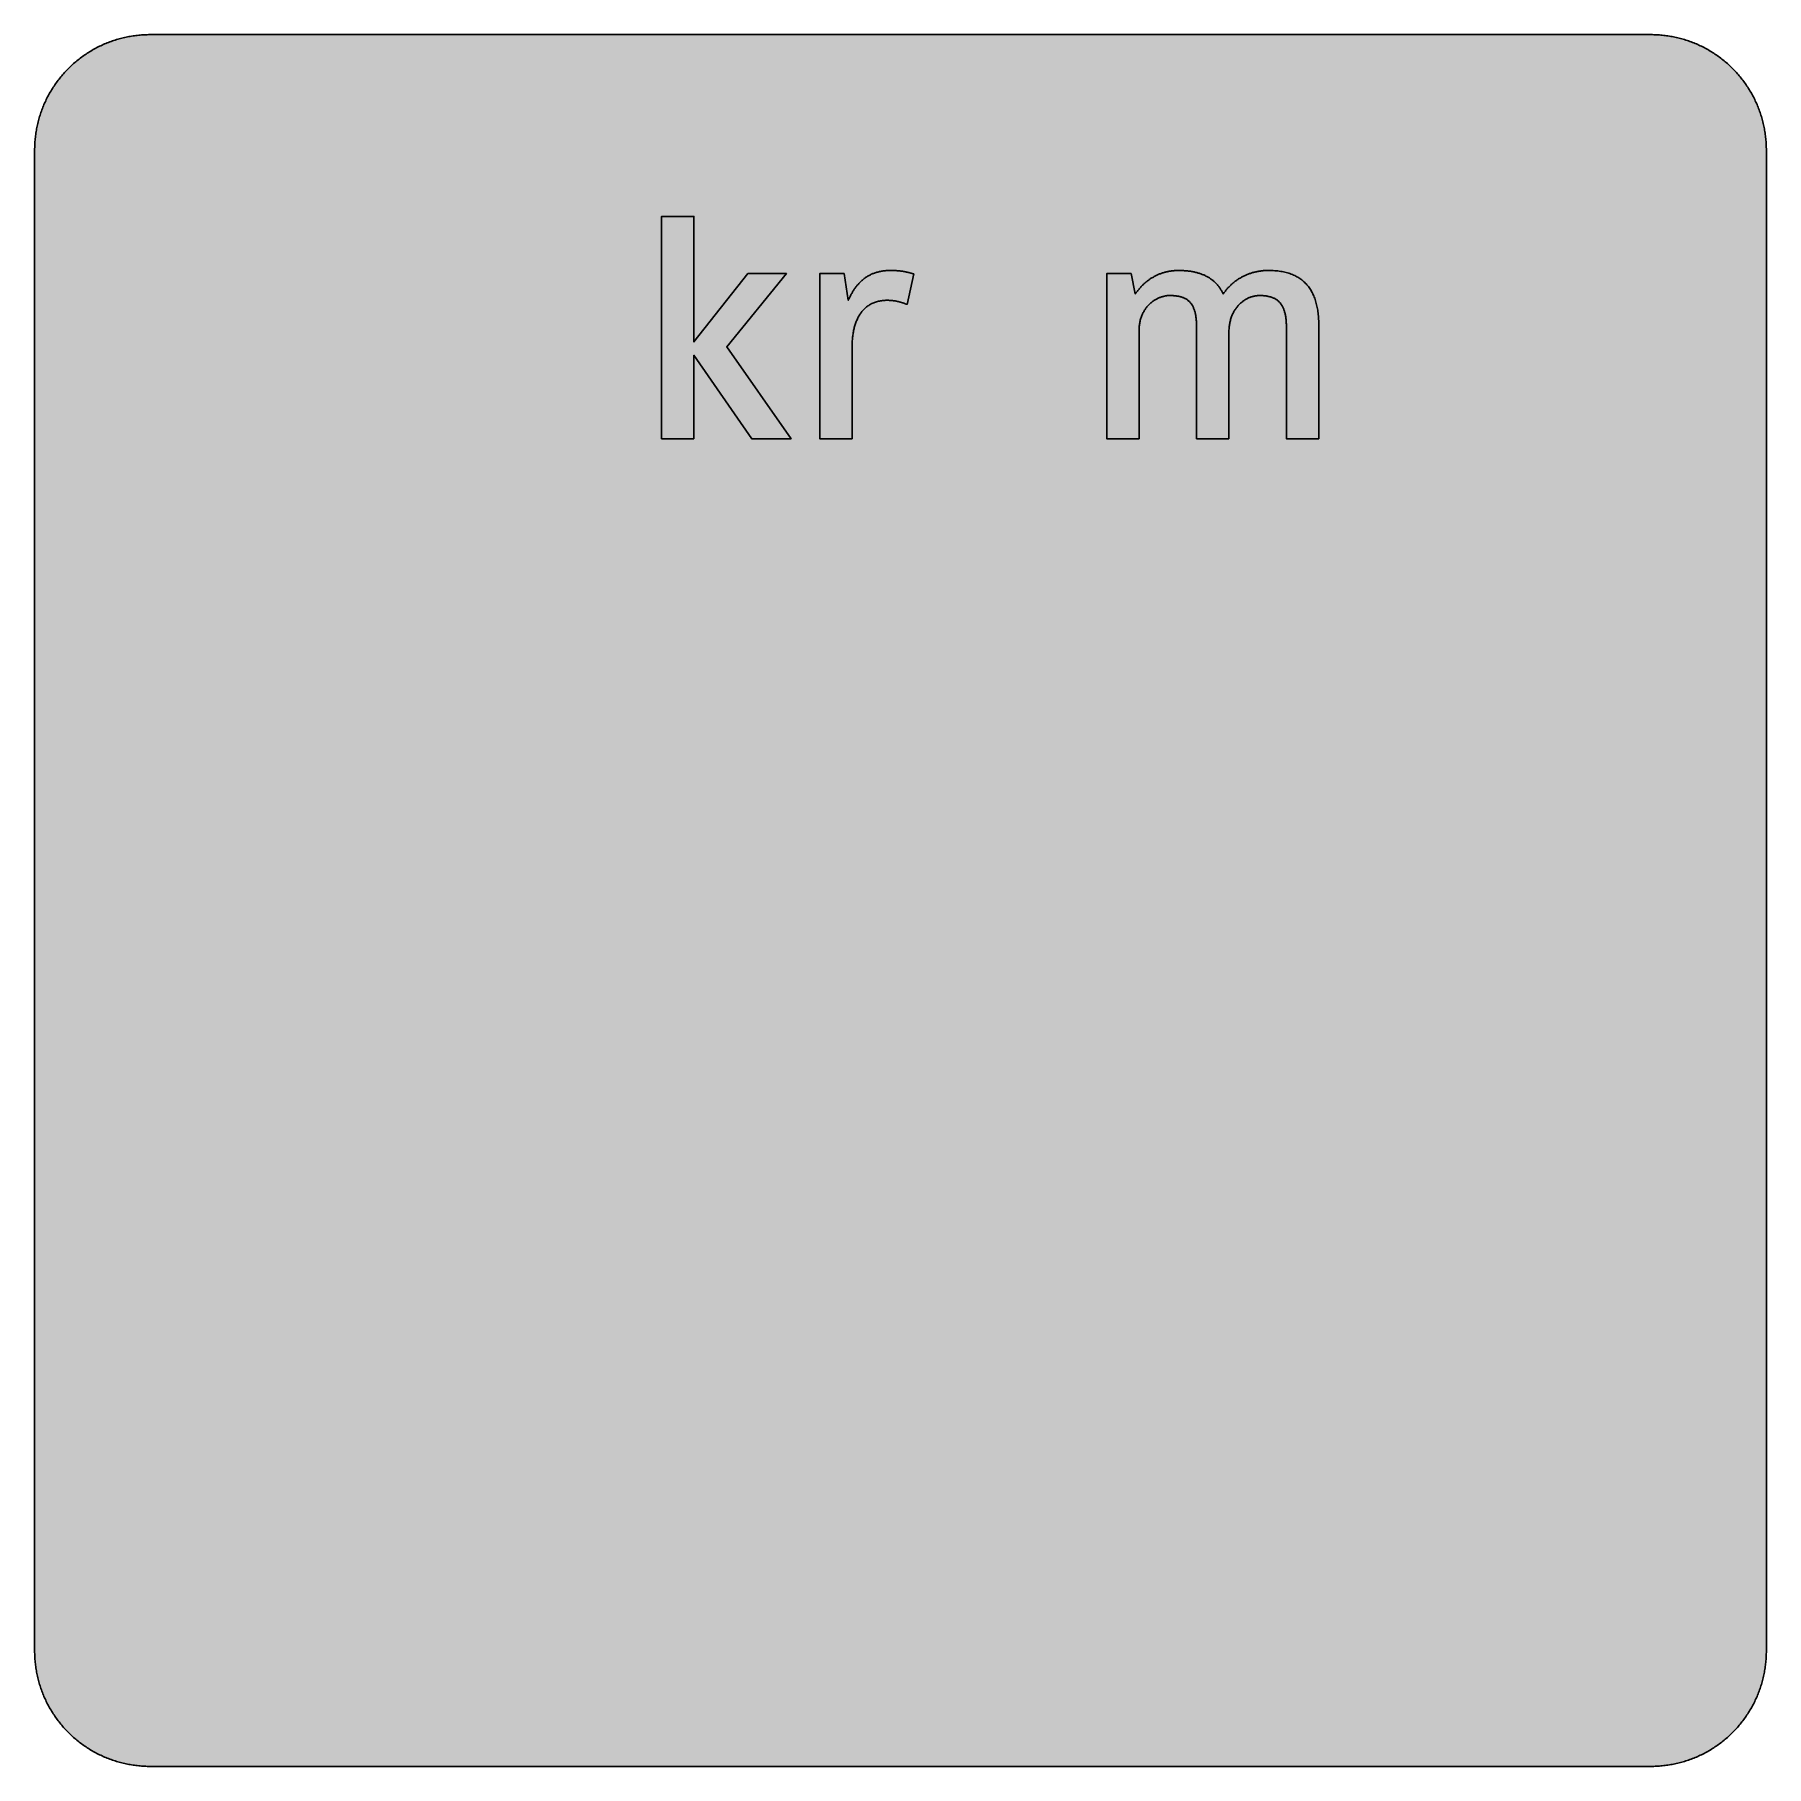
# Model space of a CAD drawing. Header units: millimetres. Extents: x 0 to 212, y 0 to 212.
import ezdxf

# ---------------------------------------------------------------- set-up
doc = ezdxf.new("R2010")
doc.units = ezdxf.units.MM

msp = doc.modelspace()

# ---------------------------------------------------------------- hatches: boundary and pattern name
for color, points in [(254, [(14.1633, 0.0536), (13.9878, 0.0533), (13.8125, 0.0559), (13.6373, 0.061), (13.462, 0.0686), (13.2893, 0.0787), (13.114, 0.0914), (12.9413, 0.1041), (12.7686, 0.1219), (12.5959, 0.1397), (12.4231, 0.16), (12.2504, 0.1829), (12.0777, 0.2057), (11.9075, 0.2337), (11.7373, 0.2616), (11.5672, 0.2921), (11.397, 0.3251), (11.2268, 0.3607), (11.0592, 0.3988), (10.8915, 0.4369), (10.7239, 0.4775), (10.5562, 0.5207), (10.3886, 0.5664), (10.2235, 0.6121), (10.0584, 0.6629), (9.8933, 0.7137), (9.7307, 0.7671), (9.5682, 0.8204), (9.4056, 0.8788), (9.2431, 0.9373), (9.083, 0.9982), (8.923, 1.0617), (8.763, 1.1252), (8.6055, 1.1938), (8.4455, 1.2624), (8.2906, 1.331), (8.1331, 1.4046), (7.9781, 1.4783), (7.8232, 1.5545), (7.6708, 1.6332), (7.5184, 1.7145), (7.366, 1.7958), (7.2161, 1.8796), (7.0663, 1.966), (6.919, 2.0523), (6.7716, 2.1438), (6.6243, 2.2352), (6.4795, 2.3266), (6.3348, 2.4232), (6.19, 2.5197), (6.0477, 2.6187), (5.908, 2.7178), (5.7683, 2.8194), (5.6286, 2.9235), (5.4915, 3.0302), (5.3543, 3.1369), (5.2197, 3.2461), (5.0851, 3.3579), (4.953, 3.4722), (4.8209, 3.5865), (4.6914, 3.7033), (4.5644, 3.8202), (4.4348, 3.9395), (4.3104, 4.0615), (4.1859, 4.1859), (4.0615, 4.3104), (3.9395, 4.4348), (3.8202, 4.5618), (3.7033, 4.6914), (3.5865, 4.8209), (3.4722, 4.953), (3.3579, 5.0851), (3.2487, 5.2197), (3.1369, 5.3543), (3.0302, 5.4915), (2.9235, 5.6286), (2.8194, 5.7683), (2.7178, 5.908), (2.6187, 6.0477), (2.5197, 6.19), (2.4232, 6.3348), (2.3266, 6.477), (2.2352, 6.6243), (2.1438, 6.7691), (2.0523, 6.9164), (1.966, 7.0663), (1.8796, 7.2161), (1.7958, 7.366), (1.7145, 7.5184), (1.6332, 7.6708), (1.5545, 7.8232), (1.4783, 7.9781), (1.4046, 8.1331), (1.331, 8.2906), (1.2598, 8.4455), (1.1913, 8.603), (1.1252, 8.763), (1.0592, 8.923), (0.9982, 9.083), (0.9373, 9.2431), (0.8763, 9.4056), (0.8204, 9.5682), (0.7645, 9.7307), (0.7112, 9.8933), (0.6604, 10.0584), (0.6121, 10.2235), (0.5639, 10.3911), (0.5207, 10.5562), (0.4775, 10.7239), (0.4343, 10.8915), (0.3962, 11.0592), (0.3607, 11.2268), (0.3251, 11.397), (0.2921, 11.5672), (0.2616, 11.7373), (0.2311, 11.9075), (0.2057, 12.0802), (0.1803, 12.2504), (0.1575, 12.4231), (0.1372, 12.5959), (0.1194, 12.7686), (0.1041, 12.9413), (0.0889, 13.1166), (0.0787, 13.2893), (0.0686, 13.4645), (0.061, 13.6373), (0.0559, 13.8125), (0.0508, 13.9878), (0.0508, 14.163), (0.0522, 197.6092), (0.0508, 197.7822), (0.0559, 197.9574), (0.061, 198.1327), (0.0686, 198.308), (0.0787, 198.4807), (0.0889, 198.6559), (0.1041, 198.8287), (0.1194, 199.0014), (0.1372, 199.1741), (0.1575, 199.3468), (0.1803, 199.5195), (0.2057, 199.6923), (0.2311, 199.8624), (0.2616, 200.0326), (0.2921, 200.2028), (0.3251, 200.373), (0.3607, 200.5432), (0.3962, 200.7108), (0.4343, 200.8784), (0.4775, 201.0461), (0.5207, 201.2137), (0.5639, 201.3814), (0.6121, 201.5465), (0.6604, 201.7116), (0.7112, 201.8767), (0.7645, 202.0392), (0.8204, 202.2018), (0.8763, 202.3643), (0.9373, 202.5269), (0.9982, 202.6869), (1.0592, 202.8469), (1.1252, 203.007), (1.1913, 203.1644), (1.2598, 203.3245), (1.331, 203.4794), (1.4046, 203.6369), (1.4783, 203.7918), (1.5545, 203.9468), (1.6332, 204.0992), (1.7145, 204.2516), (1.7958, 204.404), (1.8796, 204.5538), (1.966, 204.7037), (2.0523, 204.851), (2.1438, 204.9983), (2.2352, 205.1456), (2.3266, 205.2904), (2.4232, 205.4352), (2.5197, 205.58), (2.6187, 205.7222), (2.7178, 205.8619), (2.8194, 206.0016), (2.9235, 206.1413), (3.0302, 206.2785), (3.1369, 206.4156), (3.2487, 206.5503), (3.3579, 206.6849), (3.4722, 206.817), (3.5865, 206.949), (3.7033, 207.0786), (3.8202, 207.2056), (3.9395, 207.3351), (4.0615, 207.4596), (4.1859, 207.584), (4.3104, 207.7085), (4.4348, 207.8304), (4.5644, 207.9498), (4.6914, 208.0666), (4.8209, 208.1835), (4.953, 208.2978), (5.0851, 208.4121), (5.2197, 208.5213), (5.3543, 208.6331), (5.4915, 208.7397), (5.6286, 208.8464), (5.7683, 208.9506), (5.908, 209.0522), (6.0477, 209.1512), (6.19, 209.2503), (6.3348, 209.3468), (6.4795, 209.4433), (6.6243, 209.5348), (6.7716, 209.6262), (6.919, 209.7176), (7.0663, 209.804), (7.2161, 209.8904), (7.366, 209.9742), (7.5184, 210.0555), (7.6708, 210.1367), (7.8232, 210.2155), (7.9781, 210.2917), (8.1331, 210.3653), (8.2906, 210.439), (8.4455, 210.5101), (8.6055, 210.5787), (8.763, 210.6447), (8.923, 210.7108), (9.083, 210.7717), (9.2431, 210.8327), (9.4056, 210.8937), (9.5682, 210.9495), (9.7307, 211.0054), (9.8933, 211.0588), (10.0584, 211.1096), (10.2235, 211.1578), (10.3886, 211.2061), (10.5562, 211.2493), (10.7239, 211.2924), (10.8915, 211.3356), (11.0592, 211.3737), (11.2268, 211.4093), (11.397, 211.4448), (11.5672, 211.4779), (11.7373, 211.5083), (11.9075, 211.5388), (12.0777, 211.5642), (12.2504, 211.5896), (12.4231, 211.6125), (12.5959, 211.6328), (12.7686, 211.6506), (12.9413, 211.6658), (13.114, 211.6811), (13.2893, 211.6912), (13.462, 211.7014), (13.6373, 211.709), (13.8125, 211.7141), (13.9878, 211.7192), (14.163, 211.7192), (197.6078, 211.7203), (197.7822, 211.7192), (197.9574, 211.7141), (198.1327, 211.709), (198.3054, 211.7014), (198.4807, 211.6912), (198.6534, 211.6811), (198.8287, 211.6658), (199.0014, 211.6506), (199.1741, 211.6328), (199.3468, 211.6125), (199.5195, 211.5896), (199.6897, 211.5642), (199.8624, 211.5388), (200.0326, 211.5083), (200.2028, 211.4779), (200.373, 211.4448), (200.5432, 211.4093), (200.7108, 211.3737), (200.8784, 211.3356), (201.0461, 211.2924), (201.2137, 211.2493), (201.3788, 211.2061), (201.5465, 211.1578), (201.7116, 211.1096), (201.8767, 211.0588), (202.0392, 211.0054), (202.2018, 210.9495), (202.3643, 210.8937), (202.5269, 210.8327), (202.6869, 210.7717), (202.8469, 210.7108), (203.007, 210.6447), (203.167, 210.5787), (203.3245, 210.5101), (203.4794, 210.439), (203.6369, 210.3653), (203.7918, 210.2917), (203.9468, 210.2155), (204.0992, 210.1367), (204.2516, 210.0555), (204.404, 209.9742), (204.5538, 209.8904), (204.7037, 209.804), (204.8535, 209.7176), (205.0009, 209.6262), (205.1456, 209.5348), (205.293, 209.4433), (205.4352, 209.3468), (205.58, 209.2503), (205.7222, 209.1512), (205.8619, 209.0522), (206.0016, 208.9506), (206.1413, 208.8464), (206.2785, 208.7397), (206.4156, 208.6331), (206.5503, 208.5213), (206.6849, 208.4121), (206.817, 208.2978), (206.949, 208.1835), (207.0786, 208.0666), (207.2081, 207.9498), (207.3351, 207.8304), (207.4596, 207.7085), (207.584, 207.584), (207.7085, 207.4596), (207.8304, 207.3351), (207.9498, 207.2056), (208.0666, 207.0786), (208.1835, 206.949), (208.2978, 206.817), (208.4121, 206.6849), (208.5238, 206.5503), (208.6331, 206.4156), (208.7397, 206.2785), (208.8464, 206.1413), (208.9506, 206.0016), (209.0522, 205.8619), (209.1512, 205.7222), (209.2503, 205.58), (209.3468, 205.4352), (209.4433, 205.2904), (209.5348, 205.1456), (209.6262, 204.9983), (209.7176, 204.851), (209.804, 204.7037), (209.8904, 204.5538), (209.9742, 204.404), (210.0555, 204.2516), (210.1367, 204.0992), (210.2155, 203.9468), (210.2917, 203.7918), (210.3653, 203.6369), (210.439, 203.4794), (210.5076, 203.3245), (210.5762, 203.1644), (210.6447, 203.007), (210.7082, 202.8469), (210.7717, 202.6869), (210.8327, 202.5269), (210.8911, 202.3643), (210.9495, 202.2018), (211.0029, 202.0392), (211.0562, 201.8767), (211.107, 201.7116), (211.1578, 201.5465), (211.2035, 201.3814), (211.2493, 201.2137), (211.2924, 201.0461), (211.3331, 200.8784), (211.3712, 200.7108), (211.4093, 200.5432), (211.4448, 200.373), (211.4779, 200.2028), (211.5083, 200.0326), (211.5363, 199.8624), (211.5642, 199.6923), (211.5871, 199.5195), (211.6099, 199.3468), (211.6303, 199.1741), (211.648, 199.0014), (211.6658, 198.8287), (211.6785, 198.6559), (211.6912, 198.4807), (211.7014, 198.308), (211.709, 198.1327), (211.7141, 197.9574), (211.7166, 197.7822), (211.7166, 197.6069), (211.7189, 14.1647), (211.7166, 13.9878), (211.7141, 13.8125), (211.709, 13.6373), (211.7014, 13.4645), (211.6912, 13.2893), (211.6785, 13.1166), (211.6658, 12.9413), (211.648, 12.7686), (211.6303, 12.5959), (211.6099, 12.4231), (211.5871, 12.2504), (211.5642, 12.0802), (211.5363, 11.9075), (211.5083, 11.7373), (211.4779, 11.5672), (211.4448, 11.397), (211.4093, 11.2268), (211.3712, 11.0592), (211.3331, 10.8915), (211.2924, 10.7239), (211.2493, 10.5562), (211.2035, 10.3911), (211.1578, 10.2235), (211.107, 10.0584), (211.0562, 9.8933), (211.0029, 9.7307), (210.9495, 9.5682), (210.8911, 9.4056), (210.8327, 9.2431), (210.7717, 9.083), (210.7082, 8.923), (210.6447, 8.763), (210.5762, 8.603), (210.5076, 8.4455), (210.439, 8.2906), (210.3653, 8.1331), (210.2917, 7.9781), (210.2155, 7.8232), (210.1367, 7.6708), (210.0555, 7.5184), (209.9742, 7.366), (209.8904, 7.2161), (209.804, 7.0663), (209.7176, 6.9164), (209.6262, 6.7691), (209.5348, 6.6243), (209.4433, 6.477), (209.3468, 6.3348), (209.2503, 6.19), (209.1512, 6.0477), (209.0522, 5.908), (208.9506, 5.7683), (208.8464, 5.6286), (208.7397, 5.4915), (208.6331, 5.3543), (208.5238, 5.2197), (208.4121, 5.0851), (208.2978, 4.953), (208.1835, 4.8209), (208.0666, 4.6914), (207.9498, 4.5618), (207.8304, 4.4348), (207.7085, 4.3104), (207.584, 4.1859), (207.4596, 4.0615), (207.3351, 3.9395), (207.2081, 3.8202), (207.0786, 3.7033), (206.949, 3.5865), (206.817, 3.4722), (206.6849, 3.3579), (206.5503, 3.2461), (206.4156, 3.1369), (206.2785, 3.0302), (206.1413, 2.9235), (206.0016, 2.8194), (205.8619, 2.7178), (205.7222, 2.6187), (205.58, 2.5197), (205.4352, 2.4232), (205.293, 2.3266), (205.1456, 2.2352), (205.0009, 2.1438), (204.8535, 2.0523), (204.7037, 1.966), (204.5538, 1.8796), (204.404, 1.7958), (204.2516, 1.7145), (204.0992, 1.6332), (203.9468, 1.5545), (203.7918, 1.4783), (203.6369, 1.4046), (203.4794, 1.331), (203.3245, 1.2624), (203.167, 1.1938), (203.007, 1.1252), (202.8469, 1.0617), (202.6869, 0.9982), (202.5269, 0.9373), (202.3643, 0.8788), (202.2018, 0.8204), (202.0392, 0.7671), (201.8767, 0.7137), (201.7116, 0.6629), (201.5465, 0.6121), (201.3788, 0.5664), (201.2137, 0.5207), (201.0461, 0.4775), (200.8784, 0.4369), (200.7108, 0.3988), (200.5432, 0.3607), (200.373, 0.3251), (200.2028, 0.2921), (200.0326, 0.2616), (199.8624, 0.2337), (199.6897, 0.2057), (199.5195, 0.1829), (199.3468, 0.16), (199.1741, 0.1397), (199.0014, 0.1219), (198.8287, 0.1041), (198.6534, 0.0914), (198.4807, 0.0787), (198.3054, 0.0686), (198.1327, 0.061), (197.9574, 0.0559), (197.7822, 0.0533), (197.6069, 0.0533)]), (59, [(80.6429, 162.3314), (80.6429, 172.5369), (87.7066, 162.3314), (92.5174, 162.3314), (84.6406, 173.5458), (91.9357, 182.5099), (87.2409, 182.5099), (80.6429, 174.1657), (80.6429, 189.4953), (76.6851, 189.4953), (76.6851, 162.3314)]), (59, [(104.2377, 179.2496), (104.2772, 179.2478), (104.3153, 179.2478), (104.3559, 179.2478), (104.394, 179.2453), (104.4346, 179.2453), (104.4727, 179.2453), (104.5108, 179.2427), (104.5489, 179.2402), (104.587, 179.2402), (104.6251, 179.2376), (104.6632, 179.2351), (104.7013, 179.2326), (104.7394, 179.23), (104.7775, 179.2249), (104.8156, 179.2224), (104.8537, 179.2199), (104.8893, 179.2148), (104.9274, 179.2097), (104.9655, 179.2072), (105.0011, 179.2021), (105.0392, 179.197), (105.0747, 179.1919), (105.1128, 179.1868), (105.1484, 179.1818), (105.1865, 179.1741), (105.222, 179.1691), (105.2601, 179.164), (105.2957, 179.1564), (105.3338, 179.1487), (105.3694, 179.1411), (105.4075, 179.136), (105.443, 179.1284), (105.4811, 179.1183), (105.5167, 179.1106), (105.5548, 179.103), (105.5903, 179.0954), (105.6284, 179.0852), (105.6665, 179.0751), (105.7021, 179.0675), (105.7402, 179.0573), (105.7783, 179.0471), (105.8139, 179.037), (105.852, 179.0268), (105.8901, 179.0167), (105.9282, 179.004), (105.9663, 178.9938), (106.0044, 178.9811), (106.0425, 178.9709), (106.0806, 178.9582), (106.1187, 178.9455), (106.1568, 178.9328), (106.1974, 178.9201), (106.2355, 178.9074), (106.2761, 178.8947), (106.3142, 178.8795), (106.3549, 178.8668), (106.3955, 178.8516), (106.4336, 178.8363), (106.4743, 178.8211), (106.5149, 178.8084), (106.5555, 178.7906), (106.5987, 178.7754), (106.6394, 178.7601), (106.68, 178.7449), (107.4967, 182.4711), (107.4572, 182.4812), (107.4191, 182.4914), (107.381, 182.5015), (107.3455, 182.5142), (107.3074, 182.5244), (107.2693, 182.5346), (107.2337, 182.5447), (107.1956, 182.5549), (107.1575, 182.565), (107.122, 182.5752), (107.0839, 182.5854), (107.0483, 182.5955), (107.0102, 182.6057), (106.9746, 182.6158), (106.9365, 182.626), (106.8984, 182.6336), (106.8629, 182.6438), (106.8248, 182.6539), (106.7867, 182.6641), (106.7486, 182.6717), (106.713, 182.6819), (106.6749, 182.6895), (106.6368, 182.6997), (106.5962, 182.7073), (106.5581, 182.7149), (106.52, 182.7225), (106.4793, 182.7327), (106.4412, 182.7403), (106.4006, 182.7479), (106.36, 182.7555), (106.3193, 182.7632), (106.2787, 182.7708), (106.2355, 182.7784), (106.1949, 182.7835), (106.1517, 182.7911), (106.1085, 182.7987), (106.0653, 182.8038), (106.0221, 182.8114), (105.9764, 182.8165), (105.9307, 182.8216), (105.885, 182.8292), (105.8393, 182.8343), (105.7935, 182.8394), (105.7453, 182.8444), (105.697, 182.8495), (105.6462, 182.8546), (105.598, 182.8571), (105.5472, 182.8622), (105.4964, 182.8648), (105.443, 182.8698), (105.3922, 182.8724), (105.3363, 182.8775), (105.283, 182.88), (105.2271, 182.8825), (105.1712, 182.8851), (105.1154, 182.8876), (105.0569, 182.8902), (104.9985, 182.8902), (104.9376, 182.8927), (104.8766, 182.8927), (104.8156, 182.8952), (104.7521, 182.8952), (104.6886, 182.8952), (104.6226, 182.8952), (104.4981, 182.8952), (104.3711, 182.8902), (104.2492, 182.8851), (104.1273, 182.8775), (104.0079, 182.8673), (103.8911, 182.8546), (103.7742, 182.8394), (103.6599, 182.8241), (103.5482, 182.8038), (103.4364, 182.7835), (103.3272, 182.7606), (103.218, 182.7352), (103.1113, 182.7073), (103.0072, 182.6793), (102.9056, 182.6489), (102.804, 182.6158), (102.7024, 182.5803), (102.6033, 182.5422), (102.5068, 182.5041), (102.4128, 182.4634), (102.3188, 182.4228), (102.2248, 182.3771), (102.1334, 182.3314), (102.0445, 182.2831), (101.9556, 182.2348), (101.8692, 182.184), (101.7854, 182.1307), (101.7016, 182.0774), (101.6178, 182.0215), (101.5365, 181.9631), (101.4578, 181.9046), (101.379, 181.8437), (101.3028, 181.7802), (101.2266, 181.7167), (101.1504, 181.6532), (101.0793, 181.5871), (101.0056, 181.5186), (100.9371, 181.45), (100.8659, 181.3789), (100.7974, 181.3077), (100.7313, 181.2341), (100.6653, 181.1579), (100.6018, 181.0817), (100.5383, 181.0055), (100.4748, 180.9267), (100.4138, 180.848), (100.3554, 180.7667), (100.297, 180.6854), (100.2386, 180.6042), (100.1827, 180.5203), (100.1268, 180.434), (100.0735, 180.3476), (100.0201, 180.2613), (99.9668, 180.1749), (99.916, 180.086), (99.8677, 179.9946), (99.8169, 179.9057), (99.7687, 179.8142), (99.7229, 179.7202), (99.6772, 179.6288), (99.6315, 179.5348), (99.5858, 179.4408), (99.5426, 179.3443), (99.502, 179.2478), (98.9983, 182.5099), (96.0106, 182.5099), (96.0106, 162.3314), (99.9684, 162.3314), (99.9684, 173.5843), (99.9668, 173.7309), (99.9719, 173.8757), (99.9744, 174.0205), (99.982, 174.1653), (99.9896, 174.3075), (99.9998, 174.4497), (100.0125, 174.5894), (100.0252, 174.7291), (100.043, 174.8663), (100.0608, 175.0035), (100.0811, 175.1381), (100.1014, 175.2727), (100.1243, 175.4048), (100.1522, 175.5369), (100.1776, 175.6664), (100.2081, 175.7934), (100.2411, 175.9204), (100.2741, 176.0449), (100.3097, 176.1693), (100.3478, 176.2887), (100.3884, 176.4106), (100.4291, 176.5275), (100.4722, 176.6418), (100.5205, 176.7561), (100.5688, 176.8678), (100.6196, 176.9796), (100.6704, 177.0863), (100.7262, 177.1929), (100.7821, 177.2971), (100.8405, 177.3987), (100.904, 177.4977), (100.9675, 177.5943), (101.031, 177.6882), (101.0996, 177.7822), (101.1707, 177.8711), (101.2419, 177.96), (101.3181, 178.0438), (101.3943, 178.1277), (101.473, 178.2064), (101.5543, 178.2851), (101.6381, 178.3588), (101.7245, 178.4325), (101.8134, 178.501), (101.9048, 178.5671), (101.9988, 178.6306), (102.0928, 178.6915), (102.1918, 178.75), (102.2909, 178.8058), (102.395, 178.8566), (102.4992, 178.9049), (102.6084, 178.9532), (102.7176, 178.9938), (102.8319, 179.0344), (102.9462, 179.07), (103.063, 179.103), (103.185, 179.1335), (103.3069, 179.1614), (103.4313, 179.1843), (103.5583, 179.2021), (103.6904, 179.2199), (103.8225, 179.2326), (103.9571, 179.2402), (104.0968, 179.2453), (104.2365, 179.2478)]), (59, [(146.0306, 162.3314), (146.0306, 175.3302), (146.0297, 175.4759), (146.0348, 175.6181), (146.0424, 175.7604), (146.0551, 175.8975), (146.0678, 176.0322), (146.0856, 176.1668), (146.1033, 176.2963), (146.1262, 176.4259), (146.1516, 176.5503), (146.177, 176.6722), (146.2075, 176.7942), (146.2405, 176.911), (146.2761, 177.0278), (146.3116, 177.1396), (146.3523, 177.2514), (146.3929, 177.358), (146.4361, 177.4647), (146.4818, 177.5663), (146.5301, 177.6679), (146.5809, 177.767), (146.6317, 177.861), (146.685, 177.9549), (146.7409, 178.0464), (146.7993, 178.1353), (146.8577, 178.2216), (146.9187, 178.3055), (146.9796, 178.3867), (147.0431, 178.4655), (147.1092, 178.5417), (147.1752, 178.6179), (147.2413, 178.689), (147.3098, 178.7576), (147.3784, 178.8262), (147.4495, 178.8922), (147.5232, 178.9557), (147.5943, 179.0141), (147.668, 179.0725), (147.7416, 179.131), (147.8178, 179.1843), (147.894, 179.2351), (147.9702, 179.2859), (148.0464, 179.3316), (148.1252, 179.3773), (148.2039, 179.4205), (148.2801, 179.4612), (148.3589, 179.4993), (148.4376, 179.5348), (148.5163, 179.5704), (148.5976, 179.6009), (148.6764, 179.6313), (148.7551, 179.6593), (148.8338, 179.6847), (148.9126, 179.7075), (148.9913, 179.7304), (149.0701, 179.7482), (149.1488, 179.766), (149.2275, 179.7812), (149.3037, 179.7939), (149.3799, 179.8066), (149.4561, 179.8142), (149.5323, 179.8218), (149.606, 179.8269), (149.6822, 179.8295), (149.7533, 179.832), (149.8625, 179.8295), (149.9692, 179.8269), (150.0734, 179.8244), (150.175, 179.8193), (150.2766, 179.8117), (150.3731, 179.8015), (150.4696, 179.7914), (150.5636, 179.7787), (150.6576, 179.766), (150.749, 179.7482), (150.8354, 179.7304), (150.9243, 179.7126), (151.0081, 179.6923), (151.0919, 179.6694), (151.1732, 179.644), (151.2519, 179.6186), (151.3307, 179.5882), (151.4043, 179.5602), (151.4805, 179.5272), (151.5516, 179.4942), (151.6228, 179.4586), (151.6888, 179.4205), (151.7574, 179.3799), (151.8209, 179.3392), (151.8844, 179.2961), (151.9453, 179.2503), (152.0063, 179.2046), (152.0622, 179.1538), (152.1181, 179.103), (152.1739, 179.0497), (152.2273, 178.9963), (152.2781, 178.9379), (152.3263, 178.8795), (152.3746, 178.8185), (152.4203, 178.755), (152.4635, 178.689), (152.5067, 178.6204), (152.5473, 178.5518), (152.5854, 178.4807), (152.6235, 178.4071), (152.6591, 178.3309), (152.6946, 178.2521), (152.7251, 178.1708), (152.7581, 178.0896), (152.7861, 178.0032), (152.814, 177.9168), (152.8394, 177.8279), (152.8648, 177.7365), (152.8877, 177.6425), (152.9105, 177.546), (152.9309, 177.4469), (152.9486, 177.3453), (152.9664, 177.2437), (152.9817, 177.1371), (152.9944, 177.0304), (153.0071, 176.9186), (153.0172, 176.8069), (153.0274, 176.6926), (153.035, 176.5732), (153.0426, 176.4538), (153.0477, 176.3319), (153.0502, 176.2074), (153.0528, 176.0804), (153.0528, 175.9509), (153.0544, 162.3314), (157.0122, 162.3314), (157.0122, 176.1448), (157.0101, 176.3446), (157.005, 176.5452), (156.9999, 176.7408), (156.9898, 176.9364), (156.9771, 177.1269), (156.9618, 177.3149), (156.9441, 177.5003), (156.9237, 177.6806), (156.9009, 177.861), (156.8755, 178.0362), (156.845, 178.2089), (156.8145, 178.3817), (156.779, 178.5468), (156.7409, 178.7119), (156.7028, 178.8744), (156.657, 179.0319), (156.6113, 179.1868), (156.5631, 179.3392), (156.5097, 179.4891), (156.4564, 179.6364), (156.398, 179.7787), (156.337, 179.9184), (156.271, 180.0555), (156.2049, 180.1901), (156.1338, 180.3197), (156.0601, 180.4492), (155.9839, 180.5737), (155.9052, 180.6956), (155.8239, 180.8124), (155.7376, 180.9293), (155.6487, 181.041), (155.5572, 181.1503), (155.4607, 181.2544), (155.3616, 181.3585), (155.26, 181.4576), (155.1559, 181.5541), (155.0467, 181.6456), (154.9375, 181.7345), (154.8206, 181.8208), (154.7038, 181.9046), (154.5819, 181.9859), (154.4574, 182.0621), (154.3304, 182.1358), (154.1983, 182.2044), (154.0637, 182.2729), (153.9265, 182.3339), (153.7843, 182.3949), (153.6395, 182.4507), (153.4897, 182.5041), (153.3398, 182.5549), (153.1849, 182.6006), (153.0248, 182.6438), (152.8623, 182.6844), (152.6972, 182.72), (152.527, 182.753), (152.3543, 182.7835), (152.179, 182.8089), (151.9987, 182.8317), (151.8133, 182.8521), (151.6278, 182.8673), (151.4373, 182.88), (151.2418, 182.8876), (151.0436, 182.8927), (150.8404, 182.8952), (150.7439, 182.8952), (150.6474, 182.8927), (150.5509, 182.8902), (150.4544, 182.8851), (150.3578, 182.88), (150.2613, 182.8724), (150.1673, 182.8622), (150.0708, 182.8546), (149.9743, 182.8419), (149.8778, 182.8292), (149.7813, 182.8165), (149.6847, 182.8013), (149.5908, 182.7835), (149.4942, 182.7657), (149.3977, 182.7454), (149.3037, 182.7251), (149.2098, 182.7022), (149.1132, 182.6793), (149.0193, 182.6539), (148.9253, 182.6285), (148.8313, 182.6006), (148.7373, 182.5727), (148.6459, 182.5422), (148.5519, 182.5092), (148.4605, 182.4761), (148.3665, 182.4406), (148.275, 182.405), (148.1836, 182.3669), (148.0947, 182.3288), (148.0033, 182.2882), (147.9144, 182.245), (147.8229, 182.2018), (147.734, 182.1586), (147.6477, 182.1104), (147.5588, 182.0647), (147.4724, 182.0139), (147.386, 181.9631), (147.2997, 181.9123), (147.2133, 181.8589), (147.1295, 181.803), (147.0457, 181.7472), (146.9619, 181.6887), (146.878, 181.6278), (146.7968, 181.5668), (146.7155, 181.5059), (146.6342, 181.4398), (146.5555, 181.3763), (146.4767, 181.3077), (146.398, 181.2392), (146.3192, 181.168), (146.243, 181.0969), (146.1668, 181.0233), (146.0932, 180.9496), (146.0195, 180.8734), (145.9459, 180.7947), (145.8722, 180.7159), (145.8011, 180.6346), (145.7325, 180.5534), (145.6614, 180.4695), (145.5928, 180.3832), (145.5268, 180.2943), (145.4607, 180.2054), (145.3947, 180.1165), (145.3312, 180.025), (145.288, 180.1114), (145.2448, 180.2003), (145.1991, 180.2841), (145.1534, 180.3705), (145.1051, 180.4518), (145.0569, 180.533), (145.0061, 180.6143), (144.9553, 180.6931), (144.9019, 180.7718), (144.846, 180.848), (144.7902, 180.9217), (144.7343, 180.9953), (144.6759, 181.0664), (144.6174, 181.1376), (144.5539, 181.2061), (144.493, 181.2747), (144.4295, 181.3408), (144.3634, 181.4068), (144.2974, 181.4703), (144.2288, 181.5338), (144.1602, 181.5948), (144.0891, 181.6532), (144.018, 181.7116), (143.9443, 181.7675), (143.8707, 181.8234), (143.7945, 181.8767), (143.7157, 181.93), (143.637, 181.9808), (143.5583, 182.0316), (143.477, 182.0799), (143.3932, 182.1282), (143.3093, 182.1739), (143.223, 182.2171), (143.1366, 182.2602), (143.0477, 182.3009), (142.9563, 182.3415), (142.8648, 182.3796), (142.7734, 182.4177), (142.6794, 182.4533), (142.5829, 182.4888), (142.4864, 182.5219), (142.3873, 182.5523), (142.2883, 182.5828), (142.1867, 182.6133), (142.0851, 182.6412), (141.9809, 182.6666), (141.8742, 182.692), (141.7676, 182.7149), (141.6583, 182.7352), (141.5491, 182.7555), (141.4374, 182.7759), (141.3256, 182.7936), (141.2113, 182.8089), (141.0945, 182.8241), (140.9776, 182.8394), (140.8582, 182.8495), (140.7389, 182.8597), (140.6169, 182.8698), (140.495, 182.8775), (140.3706, 182.8851), (140.2461, 182.8902), (140.1166, 182.8927), (139.9896, 182.8952), (139.8575, 182.8952), (139.7635, 182.8952), (139.6695, 182.8927), (139.5755, 182.8902), (139.4816, 182.8851), (139.3876, 182.8775), (139.2936, 182.8698), (139.1996, 182.8622), (139.1056, 182.8521), (139.0142, 182.8394), (138.9202, 182.8267), (138.8288, 182.814), (138.7348, 182.7962), (138.6434, 182.7809), (138.5519, 182.7606), (138.4605, 182.7403), (138.369, 182.72), (138.2776, 182.6971), (138.1862, 182.6717), (138.0973, 182.6463), (138.0058, 182.6209), (137.9169, 182.593), (137.828, 182.5625), (137.7391, 182.532), (137.6502, 182.499), (137.5613, 182.4634), (137.475, 182.4304), (137.3861, 182.3923), (137.2997, 182.3542), (137.2133, 182.3136), (137.1295, 182.2729), (137.0432, 182.2323), (136.9593, 182.1866), (136.873, 182.1434), (136.7892, 182.0951), (136.7079, 182.0469), (136.6241, 181.9986), (136.5428, 181.9478), (136.4615, 181.8945), (136.3802, 181.8411), (136.2989, 181.7853), (136.2202, 181.7294), (136.1389, 181.671), (136.0627, 181.61), (135.984, 181.549), (135.9078, 181.4881), (135.829, 181.4246), (135.7554, 181.3585), (135.6792, 181.2925), (135.6055, 181.2239), (135.5319, 181.1528), (135.4582, 181.0817), (135.3845, 181.0106), (135.3134, 180.9344), (135.2448, 180.8607), (135.1737, 180.782), (135.1051, 180.7058), (135.0366, 180.6245), (134.968, 180.5432), (134.9019, 180.4594), (134.8359, 180.3756), (134.7724, 180.2892), (134.7064, 180.2028), (134.6454, 180.1139), (134.5819, 180.025), (134.0788, 182.5099), (131.0901, 182.5099), (131.0901, 162.3314), (135.049, 162.3314), (135.049, 175.563), (135.0493, 175.6994), (135.0543, 175.834), (135.062, 175.9661), (135.0721, 176.0957), (135.0874, 176.2227), (135.1026, 176.3497), (135.1229, 176.4716), (135.1458, 176.591), (135.1712, 176.7103), (135.1991, 176.8272), (135.2296, 176.9389), (135.2626, 177.0507), (135.2982, 177.1599), (135.3337, 177.2666), (135.3744, 177.3707), (135.4176, 177.4723), (135.4607, 177.5739), (135.509, 177.6705), (135.5573, 177.767), (135.6081, 177.8584), (135.6589, 177.9499), (135.7147, 178.0388), (135.7706, 178.1251), (135.8265, 178.2089), (135.8875, 178.2902), (135.9484, 178.3715), (136.0094, 178.4477), (136.0729, 178.5239), (136.1389, 178.595), (136.205, 178.6661), (136.2735, 178.7347), (136.3421, 178.8033), (136.4132, 178.8668), (136.4844, 178.9303), (136.5555, 178.9887), (136.6291, 179.0471), (136.7028, 179.103), (136.779, 179.1564), (136.8527, 179.2072), (136.9289, 179.258), (137.0051, 179.3062), (137.0838, 179.3494), (137.16, 179.3926), (137.2387, 179.4358), (137.3175, 179.4739), (137.3962, 179.512), (137.4724, 179.545), (137.5512, 179.578), (137.6299, 179.6085), (137.7086, 179.639), (137.7874, 179.6644), (137.8661, 179.6898), (137.9449, 179.7126), (138.0236, 179.7329), (138.0998, 179.7507), (138.1785, 179.7685), (138.2547, 179.7837), (138.3309, 179.7964), (138.4071, 179.8066), (138.4808, 179.8168), (138.5545, 179.8218), (138.6281, 179.8269), (138.7018, 179.8295), (138.7729, 179.832), (138.8821, 179.8295), (138.9863, 179.8295), (139.0904, 179.8244), (139.1945, 179.8193), (139.2936, 179.8117), (139.3927, 179.8041), (139.4892, 179.7939), (139.5832, 179.7837), (139.6746, 179.771), (139.766, 179.7558), (139.8549, 179.7406), (139.9413, 179.7228), (140.0277, 179.7025), (140.1089, 179.6821), (140.1902, 179.6593), (140.2715, 179.6339), (140.3477, 179.6085), (140.4239, 179.5805), (140.4976, 179.5501), (140.5687, 179.517), (140.6398, 179.484), (140.7084, 179.4485), (140.7744, 179.4104), (140.8405, 179.3697), (140.904, 179.3291), (140.9649, 179.2859), (141.0233, 179.2402), (141.0818, 179.1919), (141.1376, 179.1437), (141.191, 179.0929), (141.2443, 179.037), (141.2951, 178.9811), (141.3459, 178.9252), (141.3916, 178.8643), (141.4374, 178.8008), (141.4831, 178.7373), (141.5237, 178.6712), (141.5644, 178.6026), (141.605, 178.5315), (141.6431, 178.4579), (141.6787, 178.3817), (141.7117, 178.3029), (141.7447, 178.2242), (141.7752, 178.1404), (141.8057, 178.054), (141.8336, 177.9676), (141.859, 177.8762), (141.8844, 177.7848), (141.9073, 177.6908), (141.9276, 177.5917), (141.9479, 177.4927), (141.9682, 177.3885), (141.9835, 177.2844), (141.9987, 177.1752), (142.0139, 177.0659), (142.0266, 176.9516), (142.0368, 176.8373), (142.047, 176.718), (142.0546, 176.5986), (142.0597, 176.4741), (142.0647, 176.3471), (142.0698, 176.2176), (142.0724, 176.0855), (142.0724, 175.9509), (142.0731, 162.3314)])]:
    msp.add_hatch(color=color).paths.add_polyline_path(points)
h = msp.add_hatch(color=59)
h.paths.add_polyline_path([(14.1633, 3.5814), (13.8887, 3.5839), (13.6169, 3.5941), (13.3477, 3.6119), (13.081, 3.6347), (12.8143, 3.6652), (12.5501, 3.7008), (12.2885, 3.7465), (12.0294, 3.7948), (11.7729, 3.8506), (11.5164, 3.9141), (11.2649, 3.9827), (11.016, 4.0564), (10.7671, 4.1351), (10.5232, 4.2215), (10.2819, 4.3129), (10.0432, 4.412), (9.8069, 4.5161), (9.5733, 4.6228), (9.3447, 4.7371), (9.1186, 4.8565), (8.8951, 4.9809), (8.6741, 5.113), (8.4582, 5.2476), (8.2448, 5.3873), (8.0366, 5.5321), (7.8308, 5.682), (7.6276, 5.8369), (7.4295, 5.9969), (7.2365, 6.1595), (7.046, 6.3297), (6.8605, 6.5024), (6.6777, 6.6802), (6.5024, 6.8605), (6.3271, 7.046), (6.1595, 7.2365), (5.9969, 7.432), (5.8369, 7.6302), (5.682, 7.8308), (5.5321, 8.0366), (5.3873, 8.2448), (5.2451, 8.4582), (5.1105, 8.6741), (4.9809, 8.8951), (4.8565, 9.1186), (4.7371, 9.3447), (4.6228, 9.5758), (4.5136, 9.8069), (4.4094, 10.0432), (4.3129, 10.2819), (4.2215, 10.5232), (4.1351, 10.7696), (4.0538, 11.016), (3.9802, 11.2649), (3.9116, 11.5189), (3.8506, 11.7729), (3.7948, 12.0294), (3.744, 12.2911), (3.7008, 12.5527), (3.6627, 12.8143), (3.6322, 13.081), (3.6093, 13.3502), (3.5916, 13.6195), (3.5814, 13.8913), (3.5789, 14.163), (3.58, 197.6092), (3.5814, 197.8812), (3.5916, 198.153), (3.6093, 198.4223), (3.6322, 198.689), (3.6627, 198.9557), (3.7008, 199.2198), (3.744, 199.4814), (3.7948, 199.7405), (3.8506, 199.9971), (3.9116, 200.2536), (3.9802, 200.5051), (4.0538, 200.754), (4.1351, 201.0029), (4.2215, 201.2467), (4.3129, 201.488), (4.4094, 201.7268), (4.5136, 201.963), (4.6228, 202.1967), (4.7371, 202.4253), (4.8565, 202.6514), (4.9809, 202.8749), (5.1105, 203.0959), (5.2451, 203.3118), (5.3873, 203.5251), (5.5321, 203.7334), (5.682, 203.9391), (5.8369, 204.1423), (5.9969, 204.3405), (6.1595, 204.5335), (6.3271, 204.724), (6.5024, 204.9094), (6.6777, 205.0923), (6.8605, 205.2676), (7.046, 205.4428), (7.2365, 205.6105), (7.4295, 205.773), (7.6276, 205.933), (7.8308, 206.088), (8.0366, 206.2378), (8.2448, 206.3826), (8.4582, 206.5249), (8.6741, 206.6595), (8.8951, 206.789), (9.1186, 206.9135), (9.3447, 207.0329), (9.5733, 207.1472), (9.8069, 207.2564), (10.0432, 207.3605), (10.2819, 207.457), (10.5232, 207.5485), (10.7671, 207.6348), (11.016, 207.7161), (11.2649, 207.7898), (11.5164, 207.8584), (11.7729, 207.9193), (12.0294, 207.9752), (12.2885, 208.026), (12.5501, 208.0692), (12.8143, 208.1073), (13.081, 208.1378), (13.3477, 208.1606), (13.6169, 208.1784), (13.8887, 208.1886), (14.163, 208.1911), (197.6078, 208.1925), (197.8787, 208.1886), (198.1505, 208.1784), (198.4197, 208.1606), (198.689, 208.1378), (198.9557, 208.1073), (199.2173, 208.0692), (199.4789, 208.026), (199.7405, 207.9752), (199.9971, 207.9193), (200.2511, 207.8584), (200.5051, 207.7898), (200.754, 207.7161), (201.0004, 207.6348), (201.2467, 207.5485), (201.488, 207.457), (201.7268, 207.3605), (201.963, 207.2564), (202.1942, 207.1472), (202.4253, 207.0329), (202.6514, 206.9135), (202.8749, 206.789), (203.0959, 206.6595), (203.3118, 206.5249), (203.5251, 206.3826), (203.7334, 206.2378), (203.9391, 206.088), (204.1398, 205.933), (204.3379, 205.773), (204.5335, 205.6105), (204.724, 205.4428), (204.9094, 205.2676), (205.0898, 205.0923), (205.2676, 204.9094), (205.4403, 204.724), (205.6105, 204.5335), (205.773, 204.3405), (205.933, 204.1423), (206.088, 203.9391), (206.2378, 203.7334), (206.3826, 203.5251), (206.5223, 203.3118), (206.6569, 203.0959), (206.789, 202.8749), (206.9135, 202.6514), (207.0329, 202.4253), (207.1472, 202.1967), (207.2538, 201.963), (207.358, 201.7268), (207.457, 201.488), (207.5485, 201.2467), (207.6348, 201.0029), (207.7136, 200.754), (207.7872, 200.5051), (207.8558, 200.2536), (207.9193, 199.9971), (207.9752, 199.7405), (208.0235, 199.4814), (208.0692, 199.2198), (208.1047, 198.9557), (208.1352, 198.689), (208.1581, 198.4223), (208.1759, 198.153), (208.186, 197.8812), (208.1911, 197.6069), (208.1911, 14.1647), (208.186, 13.8913), (208.1759, 13.6195), (208.1581, 13.3502), (208.1352, 13.081), (208.1047, 12.8143), (208.0692, 12.5527), (208.0235, 12.2911), (207.9752, 12.0294), (207.9193, 11.7729), (207.8558, 11.5189), (207.7872, 11.2649), (207.7136, 11.016), (207.6348, 10.7696), (207.5485, 10.5232), (207.457, 10.2819), (207.358, 10.0432), (207.2538, 9.8069), (207.1472, 9.5758), (207.0329, 9.3447), (206.9135, 9.1186), (206.789, 8.8951), (206.6569, 8.6741), (206.5223, 8.4582), (206.3826, 8.2448), (206.2378, 8.0366), (206.088, 7.8308), (205.933, 7.6302), (205.773, 7.432), (205.6105, 7.2365), (205.4403, 7.046), (205.2676, 6.8605), (205.0898, 6.6802), (204.9094, 6.5024), (204.724, 6.3297), (204.5335, 6.1595), (204.3379, 5.9969), (204.1398, 5.8369), (203.9391, 5.682), (203.7334, 5.5321), (203.5251, 5.3873), (203.3118, 5.2476), (203.0959, 5.113), (202.8749, 4.9809), (202.6514, 4.8565), (202.4253, 4.7371), (202.1942, 4.6228), (201.963, 4.5161), (201.7268, 4.412), (201.488, 4.3129), (201.2467, 4.2215), (201.0004, 4.1351), (200.754, 4.0564), (200.5051, 3.9827), (200.2511, 3.9141), (199.9971, 3.8506), (199.7405, 3.7948), (199.4789, 3.7465), (199.2173, 3.7008), (198.9557, 3.6652), (198.689, 3.6347), (198.4197, 3.6119), (198.1505, 3.5941), (197.8787, 3.5839), (197.6069, 3.5789)])
h.paths.add_polyline_path([(14.1633, 8.8731), (14.0259, 8.8748), (13.8887, 8.8798), (13.7541, 8.8875), (13.622, 8.9002), (13.4874, 8.9154), (13.3553, 8.9332), (13.2258, 8.9535), (13.0962, 8.9789), (12.9667, 9.0068), (12.8397, 9.0373), (12.7127, 9.0729), (12.5882, 9.1084), (12.4663, 9.1491), (12.3419, 9.1923), (12.2225, 9.238), (12.1031, 9.2888), (11.9837, 9.3396), (11.8694, 9.3929), (11.7526, 9.4513), (11.6408, 9.5098), (11.5291, 9.5733), (11.4198, 9.6368), (11.3106, 9.7053), (11.2039, 9.7765), (11.0998, 9.8476), (10.9957, 9.9238), (10.8966, 10), (10.7975, 10.0787), (10.6985, 10.1625), (10.6045, 10.2464), (10.5105, 10.3327), (10.4216, 10.4216), (10.3327, 10.5131), (10.2464, 10.6045), (10.16, 10.701), (10.0787, 10.7975), (10, 10.8966), (9.9212, 10.9982), (9.8476, 11.0998), (9.7739, 11.2039), (9.7053, 11.3106), (9.6368, 11.4198), (9.5707, 11.5291), (9.5098, 11.6408), (9.4488, 11.7551), (9.3929, 11.8694), (9.337, 11.9863), (9.2862, 12.1031), (9.238, 12.2225), (9.1923, 12.3444), (9.1491, 12.4663), (9.1084, 12.5908), (9.0703, 12.7152), (9.0373, 12.8397), (9.0068, 12.9692), (8.9789, 13.0962), (8.9535, 13.2258), (8.9306, 13.3579), (8.9129, 13.4899), (8.8976, 13.622), (8.8849, 13.7566), (8.8773, 13.8913), (8.8722, 14.0259), (8.8697, 14.163), (8.8717, 197.6092), (8.8722, 197.7441), (8.8773, 197.8812), (8.8849, 198.0159), (8.8976, 198.1479), (8.9129, 198.2826), (8.9306, 198.4146), (8.9535, 198.5442), (8.9789, 198.6737), (9.0068, 198.8033), (9.0373, 198.9303), (9.0703, 199.0573), (9.1084, 199.1817), (9.1491, 199.3036), (9.1923, 199.4281), (9.238, 199.5475), (9.2862, 199.6669), (9.337, 199.7862), (9.3929, 199.9005), (9.4488, 200.0174), (9.5098, 200.1291), (9.5707, 200.2409), (9.6368, 200.3501), (9.7053, 200.4593), (9.7739, 200.566), (9.8476, 200.6702), (9.9212, 200.7743), (10, 200.8734), (10.0787, 200.9724), (10.16, 201.0715), (10.2464, 201.1655), (10.3327, 201.2594), (10.4216, 201.3483), (10.5105, 201.4372), (10.6045, 201.5236), (10.6985, 201.61), (10.7975, 201.6912), (10.8966, 201.77), (10.9957, 201.8487), (11.0998, 201.9224), (11.2039, 201.996), (11.3106, 202.0646), (11.4198, 202.1332), (11.5291, 202.1992), (11.6408, 202.2602), (11.7526, 202.3212), (11.8694, 202.377), (11.9837, 202.4329), (12.1031, 202.4837), (12.2225, 202.532), (12.3419, 202.5777), (12.4663, 202.6209), (12.5882, 202.6615), (12.7127, 202.6996), (12.8397, 202.7326), (12.9667, 202.7631), (13.0962, 202.7911), (13.2258, 202.8165), (13.3553, 202.8393), (13.4874, 202.8571), (13.622, 202.8723), (13.7541, 202.885), (13.8887, 202.8927), (14.0259, 202.8977), (14.163, 202.9003), (197.6078, 202.9008), (197.7441, 202.8977), (197.8787, 202.8927), (198.0133, 202.885), (198.1479, 202.8723), (198.28, 202.8571), (198.4121, 202.8393), (198.5442, 202.8165), (198.6737, 202.7911), (198.8007, 202.7631), (198.9303, 202.7326), (199.0547, 202.6996), (199.1792, 202.6615), (199.3036, 202.6209), (199.4256, 202.5777), (199.5475, 202.532), (199.6669, 202.4837), (199.7837, 202.4329), (199.9005, 202.377), (200.0148, 202.3212), (200.1291, 202.2602), (200.2409, 202.1992), (200.3501, 202.1332), (200.4593, 202.0646), (200.566, 201.996), (200.6702, 201.9224), (200.7718, 201.8487), (200.8734, 201.77), (200.9724, 201.6912), (201.0689, 201.61), (201.1655, 201.5236), (201.2569, 201.4372), (201.3483, 201.3483), (201.4372, 201.2594), (201.5236, 201.1655), (201.6074, 201.0715), (201.6912, 200.9724), (201.77, 200.8734), (201.8462, 200.7743), (201.9224, 200.6702), (201.9935, 200.566), (202.0646, 200.4593), (202.1332, 200.3501), (202.1967, 200.2409), (202.2602, 200.1291), (202.3186, 200.0174), (202.377, 199.9005), (202.4304, 199.7862), (202.4812, 199.6669), (202.532, 199.5475), (202.5777, 199.4281), (202.6209, 199.3036), (202.6615, 199.1817), (202.6971, 199.0573), (202.7326, 198.9303), (202.7631, 198.8033), (202.7911, 198.6737), (202.8165, 198.5442), (202.8368, 198.4146), (202.8546, 198.2826), (202.8698, 198.1479), (202.8825, 198.0159), (202.8901, 197.8812), (202.8952, 197.7441), (202.8977, 197.6069), (202.8994, 14.1647), (202.8952, 14.0259), (202.8901, 13.8913), (202.8825, 13.7566), (202.8698, 13.622), (202.8546, 13.4899), (202.8368, 13.3579), (202.8165, 13.2258), (202.7911, 13.0962), (202.7631, 12.9692), (202.7326, 12.8397), (202.6971, 12.7152), (202.6615, 12.5908), (202.6209, 12.4663), (202.5777, 12.3444), (202.532, 12.2225), (202.4812, 12.1031), (202.4304, 11.9863), (202.377, 11.8694), (202.3186, 11.7551), (202.2602, 11.6408), (202.1967, 11.5291), (202.1332, 11.4198), (202.0646, 11.3106), (201.9935, 11.2039), (201.9224, 11.0998), (201.8462, 10.9982), (201.77, 10.8966), (201.6912, 10.7975), (201.6074, 10.701), (201.5236, 10.6045), (201.4372, 10.5131), (201.3483, 10.4216), (201.2569, 10.3327), (201.1655, 10.2464), (201.0689, 10.1625), (200.9724, 10.0787), (200.8734, 10), (200.7718, 9.9238), (200.6702, 9.8476), (200.566, 9.7765), (200.4593, 9.7053), (200.3501, 9.6368), (200.2409, 9.5733), (200.1291, 9.5098), (200.0148, 9.4513), (199.9005, 9.3929), (199.7837, 9.3396), (199.6669, 9.2888), (199.5475, 9.238), (199.4256, 9.1923), (199.3036, 9.1491), (199.1792, 9.1084), (199.0547, 9.0729), (198.9303, 9.0373), (198.8007, 9.0068), (198.6737, 8.9789), (198.5442, 8.9535), (198.4121, 8.9332), (198.28, 8.9154), (198.1479, 8.9002), (198.0133, 8.8875), (197.8787, 8.8798), (197.7441, 8.8748), (197.6069, 8.8722)], flags=16)
h = msp.add_hatch(color=59)
edge = h.paths.add_edge_path()
edge.add_line((63.1031, 161.9426), (63.3324, 161.9428))
edge.add_line((63.3324, 161.9428), (63.5584, 161.9504))
edge.add_line((63.5584, 161.9504), (63.7845, 161.9606))
edge.add_line((63.7845, 161.9606), (64.008, 161.9758))
edge.add_line((64.008, 161.9758), (64.229, 161.9936))
edge.add_line((64.229, 161.9936), (64.4474, 162.0164))
edge.add_line((64.4474, 162.0164), (64.6608, 162.0444))
edge.add_line((64.6608, 162.0444), (64.8741, 162.0774))
edge.add_line((64.8741, 162.0774), (65.085, 162.1155))
edge.add_line((65.085, 162.1155), (65.2932, 162.1561))
edge.add_line((65.2932, 162.1561), (65.499, 162.2019))
edge.add_line((65.499, 162.2019), (65.7022, 162.2527))
edge.add_line((65.7022, 162.2527), (65.9003, 162.3085))
edge.add_line((65.9003, 162.3085), (66.0984, 162.3695))
edge.add_line((66.0984, 162.3695), (66.294, 162.433))
edge.add_line((66.294, 162.433), (66.4845, 162.5041))
edge.add_line((66.4845, 162.5041), (66.6725, 162.5778))
edge.add_line((66.6725, 162.5778), (66.8579, 162.6565))
edge.add_line((66.8579, 162.6565), (67.0408, 162.7429))
edge.add_line((67.0408, 162.7429), (67.2211, 162.8318))
edge.add_line((67.2211, 162.8318), (67.3964, 162.9258))
edge.add_line((67.3964, 162.9258), (67.5691, 163.0248))
edge.add_line((67.5691, 163.0248), (67.7393, 163.1315))
edge.add_line((67.7393, 163.1315), (67.9069, 163.2407))
edge.add_line((67.9069, 163.2407), (68.0695, 163.355))
edge.add_line((68.0695, 163.355), (68.232, 163.4769))
edge.add_line((68.232, 163.4769), (68.387, 163.6014))
edge.add_line((68.387, 163.6014), (68.5419, 163.7335))
edge.add_line((68.5419, 163.7335), (68.6918, 163.8706))
edge.add_line((68.6918, 163.8706), (68.8391, 164.0129))
edge.add_line((68.8391, 164.0129), (68.9813, 164.1602))
edge.add_line((68.9813, 164.1602), (69.121, 164.3126))
edge.add_line((69.121, 164.3126), (69.2582, 164.4726))
edge.add_line((69.2582, 164.4726), (69.3903, 164.6377))
edge.add_line((69.3903, 164.6377), (69.5173, 164.8079))
edge.add_line((69.5173, 164.8079), (69.6417, 164.9832))
edge.add_line((69.6417, 164.9832), (69.7636, 165.1635))
edge.add_line((69.7636, 165.1635), (69.8805, 165.3515))
edge.add_line((69.8805, 165.3515), (69.9948, 165.5445))
edge.add_line((69.9948, 165.5445), (70.104, 165.7452))
edge.add_line((70.104, 165.7452), (70.2107, 165.9484))
edge.add_line((70.2107, 165.9484), (70.3123, 166.1617))
edge.add_line((70.3123, 166.1617), (70.4088, 166.3776))
edge.add_line((70.4088, 166.3776), (70.5028, 166.6011))
edge.add_line((70.5028, 166.6011), (70.5917, 166.8297))
edge.add_line((70.5917, 166.8297), (70.6755, 167.066))
edge.add_line((70.6755, 167.066), (70.7568, 167.3073))
edge.add_line((70.7568, 167.3073), (70.833, 167.5562))
edge.add_line((70.833, 167.5562), (70.9066, 167.8102))
edge.add_line((70.9066, 167.8102), (70.9752, 168.0718))
edge.add_line((70.9752, 168.0718), (71.0387, 168.3385))
edge.add_line((71.0387, 168.3385), (71.0971, 168.6128))
edge.add_line((71.0971, 168.6128), (71.1505, 168.8922))
edge.add_line((71.1505, 168.8922), (71.2013, 169.1792))
edge.add_line((71.2013, 169.1792), (71.247, 169.4739))
edge.add_line((71.247, 169.4739), (71.2876, 169.7736))
edge.add_line((71.2876, 169.7736), (71.3232, 170.0809))
edge.add_line((71.3232, 170.0809), (71.3562, 170.3934))
edge.add_line((71.3562, 170.3934), (71.3816, 170.7134))
edge.add_line((71.3816, 170.7134), (71.4045, 171.0411))
edge.add_line((71.4045, 171.0411), (71.4223, 171.3763))
edge.add_line((71.4223, 171.3763), (71.435, 171.7167))
edge.add_line((71.435, 171.7167), (71.4426, 172.0647))
edge.add_line((71.4426, 172.0647), (71.4451, 172.4177))
edge.add_line((71.4451, 172.4177), (71.4426, 172.7733))
edge.add_line((71.4426, 172.7733), (71.435, 173.1213))
edge.add_line((71.435, 173.1213), (71.4223, 173.4617))
edge.add_line((71.4223, 173.4617), (71.4045, 173.797))
edge.add_line((71.4045, 173.797), (71.3816, 174.1221))
edge.add_line((71.3816, 174.1221), (71.3562, 174.4447))
edge.add_line((71.3562, 174.4447), (71.3232, 174.7571))
edge.add_line((71.3232, 174.7571), (71.2876, 175.0644))
edge.add_line((71.2876, 175.0644), (71.247, 175.3641))
edge.add_line((71.247, 175.3641), (71.2013, 175.6562))
edge.add_line((71.2013, 175.6562), (71.1505, 175.9433))
edge.add_line((71.1505, 175.9433), (71.0971, 176.2252))
edge.add_line((71.0971, 176.2252), (71.0387, 176.497))
edge.add_line((71.0387, 176.497), (70.9752, 176.7662))
edge.add_line((70.9752, 176.7662), (70.9066, 177.0253))
edge.add_line((70.9066, 177.0253), (70.833, 177.2818))
edge.add_line((70.833, 177.2818), (70.7568, 177.5282))
edge.add_line((70.7568, 177.5282), (70.6755, 177.7721))
edge.add_line((70.6755, 177.7721), (70.5917, 178.0057))
edge.add_line((70.5917, 178.0057), (70.5028, 178.2369))
edge.add_line((70.5028, 178.2369), (70.4088, 178.4604))
edge.add_line((70.4088, 178.4604), (70.3123, 178.6763))
edge.add_line((70.3123, 178.6763), (70.2107, 178.8871))
edge.add_line((70.2107, 178.8871), (70.104, 179.0929))
edge.add_line((70.104, 179.0929), (69.9948, 179.2935))
edge.add_line((69.9948, 179.2935), (69.8805, 179.4866))
edge.add_line((69.8805, 179.4866), (69.7636, 179.6745))
edge.add_line((69.7636, 179.6745), (69.6417, 179.8549))
edge.add_line((69.6417, 179.8549), (69.5173, 180.0301))
edge.add_line((69.5173, 180.0301), (69.3903, 180.2003))
edge.add_line((69.3903, 180.2003), (69.2582, 180.3654))
edge.add_line((69.2582, 180.3654), (69.121, 180.5229))
edge.add_line((69.121, 180.5229), (68.9813, 180.6778))
edge.add_line((68.9813, 180.6778), (68.8391, 180.8251))
edge.add_line((68.8391, 180.8251), (68.6918, 180.9674))
edge.add_line((68.6918, 180.9674), (68.5419, 181.1045))
edge.add_line((68.5419, 181.1045), (68.387, 181.2341))
edge.add_line((68.387, 181.2341), (68.232, 181.3611))
edge.add_line((68.232, 181.3611), (68.0695, 181.4805))
edge.add_line((68.0695, 181.4805), (67.9069, 181.5973))
edge.add_line((67.9069, 181.5973), (67.7393, 181.7065))
edge.add_line((67.7393, 181.7065), (67.5691, 181.8107))
edge.add_line((67.5691, 181.8107), (67.3964, 181.9123))
edge.add_line((67.3964, 181.9123), (67.2211, 182.0062))
edge.add_line((67.2211, 182.0062), (67.0408, 182.0951))
edge.add_line((67.0408, 182.0951), (66.8579, 182.179))
edge.add_line((66.8579, 182.179), (66.6725, 182.2602))
edge.add_line((66.6725, 182.2602), (66.4845, 182.3339))
edge.add_line((66.4845, 182.3339), (66.294, 182.4025))
edge.add_line((66.294, 182.4025), (66.0984, 182.4685))
edge.add_line((66.0984, 182.4685), (65.9003, 182.5295))
edge.add_line((65.9003, 182.5295), (65.7022, 182.5828))
edge.add_line((65.7022, 182.5828), (65.499, 182.6336))
edge.add_line((65.499, 182.6336), (65.2932, 182.6819))
edge.add_line((65.2932, 182.6819), (65.085, 182.7225))
edge.add_line((65.085, 182.7225), (64.8741, 182.7581))
edge.add_line((64.8741, 182.7581), (64.6608, 182.7911))
edge.add_line((64.6608, 182.7911), (64.4474, 182.819))
edge.add_line((64.4474, 182.819), (64.229, 182.8419))
edge.add_line((64.229, 182.8419), (64.008, 182.8622))
edge.add_line((64.008, 182.8622), (63.7845, 182.8775))
edge.add_line((63.7845, 182.8775), (63.5584, 182.8876))
edge.add_line((63.5584, 182.8876), (63.3324, 182.8927))
edge.add_line((63.3324, 182.8927), (63.1012, 182.8952))
edge.add_line((63.1012, 182.8952), (62.8726, 182.8927))
edge.add_line((62.8726, 182.8927), (62.644, 182.8876))
edge.add_line((62.644, 182.8876), (62.418, 182.8775))
edge.add_line((62.418, 182.8775), (62.197, 182.8622))
edge.add_line((62.197, 182.8622), (61.976, 182.8419))
edge.add_line((61.976, 182.8419), (61.7576, 182.819))
edge.add_line((61.7576, 182.819), (61.5417, 182.7911))
edge.add_line((61.5417, 182.7911), (61.3283, 182.7581))
edge.add_line((61.3283, 182.7581), (61.1175, 182.7225))
edge.add_line((61.1175, 182.7225), (60.9092, 182.6819))
edge.add_line((60.9092, 182.6819), (60.7035, 182.6336))
edge.add_line((60.7035, 182.6336), (60.5028, 182.5828))
edge.add_line((60.5028, 182.5828), (60.3021, 182.5295))
edge.add_line((60.3021, 182.5295), (60.104, 182.4685))
edge.add_line((60.104, 182.4685), (59.911, 182.4025))
edge.add_line((59.911, 182.4025), (59.7205, 182.3339))
edge.add_line((59.7205, 182.3339), (59.53, 182.2602))
edge.add_line((59.53, 182.2602), (59.3446, 182.179))
edge.add_line((59.3446, 182.179), (59.1617, 182.0951))
edge.add_line((59.1617, 182.0951), (58.9839, 182.0062))
edge.add_line((58.9839, 182.0062), (58.8061, 181.9123))
edge.add_line((58.8061, 181.9123), (58.6334, 181.8107))
edge.add_line((58.6334, 181.8107), (58.4632, 181.7065))
edge.add_line((58.4632, 181.7065), (58.2955, 181.5973))
edge.add_line((58.2955, 181.5973), (58.133, 181.4805))
edge.add_line((58.133, 181.4805), (57.973, 181.3611))
edge.add_line((57.973, 181.3611), (57.8155, 181.2341))
edge.add_line((57.8155, 181.2341), (57.6631, 181.1045))
edge.add_line((57.6631, 181.1045), (57.5132, 180.9674))
edge.add_line((57.5132, 180.9674), (57.3659, 180.8251))
edge.add_line((57.3659, 180.8251), (57.2211, 180.6778))
edge.add_line((57.2211, 180.6778), (57.0814, 180.5229))
edge.add_line((57.0814, 180.5229), (56.9468, 180.3654))
edge.add_line((56.9468, 180.3654), (56.8147, 180.2003))
edge.add_line((56.8147, 180.2003), (56.6852, 180.0301))
edge.add_line((56.6852, 180.0301), (56.5607, 179.8549))
edge.add_line((56.5607, 179.8549), (56.4388, 179.6745))
edge.add_line((56.4388, 179.6745), (56.322, 179.4866))
edge.add_line((56.322, 179.4866), (56.2102, 179.2935))
edge.add_line((56.2102, 179.2935), (56.0984, 179.0929))
edge.add_line((56.0984, 179.0929), (55.9943, 178.8871))
edge.add_line((55.9943, 178.8871), (55.8927, 178.6763))
edge.add_line((55.8927, 178.6763), (55.7962, 178.4604))
edge.add_line((55.7962, 178.4604), (55.7022, 178.2369))
edge.add_line((55.7022, 178.2369), (55.6133, 178.0057))
edge.add_line((55.6133, 178.0057), (55.5269, 177.7721))
edge.add_line((55.5269, 177.7721), (55.4457, 177.5282))
edge.add_line((55.4457, 177.5282), (55.3695, 177.2818))
edge.add_line((55.3695, 177.2818), (55.2983, 177.0253))
edge.add_line((55.2983, 177.0253), (55.2298, 176.7662))
edge.add_line((55.2298, 176.7662), (55.1663, 176.497))
edge.add_line((55.1663, 176.497), (55.1078, 176.2252))
edge.add_line((55.1078, 176.2252), (55.052, 175.9433))
edge.add_line((55.052, 175.9433), (55.0012, 175.6562))
edge.add_line((55.0012, 175.6562), (54.9554, 175.3641))
edge.add_line((54.9554, 175.3641), (54.9148, 175.0644))
edge.add_line((54.9148, 175.0644), (54.8792, 174.7571))
edge.add_line((54.8792, 174.7571), (54.8488, 174.4447))
edge.add_line((54.8488, 174.4447), (54.8208, 174.1221))
edge.add_line((54.8208, 174.1221), (54.798, 173.797))
edge.add_line((54.798, 173.797), (54.7827, 173.4617))
edge.add_line((54.7827, 173.4617), (54.77, 173.1213))
edge.add_line((54.77, 173.1213), (54.7624, 172.7733))
edge.add_line((54.7624, 172.7733), (54.7599, 172.4177))
edge.add_line((54.7599, 172.4177), (54.7624, 172.0825))
edge.add_line((54.7624, 172.0825), (54.77, 171.7497))
edge.add_line((54.77, 171.7497), (54.7827, 171.4246))
edge.add_line((54.7827, 171.4246), (54.798, 171.1046))
edge.add_line((54.798, 171.1046), (54.8208, 170.7921))
edge.add_line((54.8208, 170.7921), (54.8488, 170.4823))
edge.add_line((54.8488, 170.4823), (54.8792, 170.18))
edge.add_line((54.8792, 170.18), (54.9148, 169.8854))
edge.add_line((54.9148, 169.8854), (54.9554, 169.5933))
edge.add_line((54.9554, 169.5933), (55.0012, 169.3088))
edge.add_line((55.0012, 169.3088), (55.052, 169.0294))
edge.add_line((55.052, 169.0294), (55.1078, 168.7576))
edge.add_line((55.1078, 168.7576), (55.1663, 168.4884))
edge.add_line((55.1663, 168.4884), (55.2298, 168.2267))
edge.add_line((55.2298, 168.2267), (55.2983, 167.9702))
edge.add_line((55.2983, 167.9702), (55.3695, 167.7213))
edge.add_line((55.3695, 167.7213), (55.4457, 167.4749))
edge.add_line((55.4457, 167.4749), (55.5269, 167.2361))
edge.add_line((55.5269, 167.2361), (55.6133, 167.0025))
edge.add_line((55.6133, 167.0025), (55.7022, 166.7739))
edge.add_line((55.7022, 166.7739), (55.7962, 166.5503))
edge.add_line((55.7962, 166.5503), (55.8927, 166.3319))
edge.add_line((55.8927, 166.3319), (55.9943, 166.1211))
edge.add_line((55.9943, 166.1211), (56.0984, 165.9153))
edge.add_line((56.0984, 165.9153), (56.2102, 165.7147))
edge.add_line((56.2102, 165.7147), (56.322, 165.5191))
edge.add_line((56.322, 165.5191), (56.4388, 165.3286))
edge.add_line((56.4388, 165.3286), (56.5607, 165.1432))
edge.add_line((56.5607, 165.1432), (56.6852, 164.9654))
edge.add_line((56.6852, 164.9654), (56.8147, 164.7901))
edge.add_line((56.8147, 164.7901), (56.9468, 164.6225))
edge.add_line((56.9468, 164.6225), (57.0814, 164.4599))
edge.add_line((57.0814, 164.4599), (57.2211, 164.2999))
edge.add_line((57.2211, 164.2999), (57.3659, 164.1475))
edge.add_line((57.3659, 164.1475), (57.5132, 164.0002))
edge.add_line((57.5132, 164.0002), (57.6631, 163.8579))
edge.add_line((57.6631, 163.8579), (57.8155, 163.7233))
edge.add_line((57.8155, 163.7233), (57.973, 163.5912))
edge.add_line((57.973, 163.5912), (58.133, 163.4642))
edge.add_line((58.133, 163.4642), (58.2955, 163.3423))
edge.add_line((58.2955, 163.3423), (58.4632, 163.228))
edge.add_line((58.4632, 163.228), (58.6334, 163.1163))
edge.add_line((58.6334, 163.1163), (58.8061, 163.0096))
edge.add_line((58.8061, 163.0096), (58.9839, 162.9105))
edge.add_line((58.9839, 162.9105), (59.1617, 162.814))
edge.add_line((59.1617, 162.814), (59.3446, 162.7226))
edge.add_line((59.3446, 162.7226), (59.53, 162.6387))
edge.add_line((59.53, 162.6387), (59.7205, 162.5575))
edge.add_line((59.7205, 162.5575), (59.911, 162.4838))
edge.add_line((59.911, 162.4838), (60.104, 162.4127))
edge.add_line((60.104, 162.4127), (60.3021, 162.3466))
edge.add_line((60.3021, 162.3466), (60.5028, 162.2857))
edge.add_line((60.5028, 162.2857), (60.7035, 162.2298))
edge.add_line((60.7035, 162.2298), (60.9092, 162.1815))
edge.add_line((60.9092, 162.1815), (61.1175, 162.1358))
edge.add_line((61.1175, 162.1358), (61.3283, 162.0952))
edge.add_line((61.3283, 162.0952), (61.5417, 162.0571))
edge.add_line((61.5417, 162.0571), (61.7576, 162.0266))
edge.add_line((61.7576, 162.0266), (61.976, 162.0012))
edge.add_line((61.976, 162.0012), (62.197, 161.9783))
edge.add_line((62.197, 161.9783), (62.418, 161.9631))
edge.add_line((62.418, 161.9631), (62.644, 161.9504))
edge.add_line((62.644, 161.9504), (62.8726, 161.9428))
edge.add_line((62.8726, 161.9428), (63.1012, 161.9402))
edge = h.paths.add_edge_path(flags=16)
edge.add_line((63.1031, 179.7551), (63.2435, 179.7533))
edge.add_line((63.2435, 179.7533), (63.3806, 179.7482))
edge.add_line((63.3806, 179.7482), (63.5152, 179.7406))
edge.add_line((63.5152, 179.7406), (63.6499, 179.7279))
edge.add_line((63.6499, 179.7279), (63.7794, 179.7152))
edge.add_line((63.7794, 179.7152), (63.9064, 179.6974))
edge.add_line((63.9064, 179.6974), (64.0334, 179.6771))
edge.add_line((64.0334, 179.6771), (64.1553, 179.6517))
edge.add_line((64.1553, 179.6517), (64.2772, 179.6237))
edge.add_line((64.2772, 179.6237), (64.3941, 179.5932))
edge.add_line((64.3941, 179.5932), (64.5109, 179.5602))
edge.add_line((64.5109, 179.5602), (64.6227, 179.5221))
edge.add_line((64.6227, 179.5221), (64.7344, 179.4815))
edge.add_line((64.7344, 179.4815), (64.8411, 179.4383))
edge.add_line((64.8411, 179.4383), (64.9478, 179.39))
edge.add_line((64.9478, 179.39), (65.0519, 179.3392))
edge.add_line((65.0519, 179.3392), (65.1535, 179.2834))
edge.add_line((65.1535, 179.2834), (65.2526, 179.2275))
edge.add_line((65.2526, 179.2275), (65.3491, 179.164))
edge.add_line((65.3491, 179.164), (65.4431, 179.1005))
edge.add_line((65.4431, 179.1005), (65.5345, 179.0319))
edge.add_line((65.5345, 179.0319), (65.6234, 178.9582))
edge.add_line((65.6234, 178.9582), (65.7098, 178.8846))
edge.add_line((65.7098, 178.8846), (65.7936, 178.8033))
edge.add_line((65.7936, 178.8033), (65.8774, 178.722))
edge.add_line((65.8774, 178.722), (65.9562, 178.6357))
edge.add_line((65.9562, 178.6357), (66.0349, 178.5442))
edge.add_line((66.0349, 178.5442), (66.1111, 178.4502))
edge.add_line((66.1111, 178.4502), (66.1848, 178.3512))
edge.add_line((66.1848, 178.3512), (66.2559, 178.2496))
edge.add_line((66.2559, 178.2496), (66.3245, 178.1454))
edge.add_line((66.3245, 178.1454), (66.3905, 178.0362))
edge.add_line((66.3905, 178.0362), (66.454, 177.9245))
edge.add_line((66.454, 177.9245), (66.5175, 177.8076))
edge.add_line((66.5175, 177.8076), (66.5759, 177.6857))
edge.add_line((66.5759, 177.6857), (66.6344, 177.5612))
edge.add_line((66.6344, 177.5612), (66.6902, 177.4342))
edge.add_line((66.6902, 177.4342), (66.7436, 177.3022))
edge.add_line((66.7436, 177.3022), (66.7944, 177.165))
edge.add_line((66.7944, 177.165), (66.8452, 177.0253))
edge.add_line((66.8452, 177.0253), (66.8909, 176.8805))
edge.add_line((66.8909, 176.8805), (66.9366, 176.7332))
edge.add_line((66.9366, 176.7332), (66.9798, 176.5808))
edge.add_line((66.9798, 176.5808), (67.0204, 176.4233))
edge.add_line((67.0204, 176.4233), (67.0585, 176.2633))
edge.add_line((67.0585, 176.2633), (67.0941, 176.1007))
edge.add_line((67.0941, 176.1007), (67.1297, 175.9306))
edge.add_line((67.1297, 175.9306), (67.1627, 175.7578))
edge.add_line((67.1627, 175.7578), (67.1932, 175.5826))
edge.add_line((67.1932, 175.5826), (67.2211, 175.4022))
edge.add_line((67.2211, 175.4022), (67.2465, 175.2168))
edge.add_line((67.2465, 175.2168), (67.2719, 175.0263))
edge.add_line((67.2719, 175.0263), (67.2948, 174.8333))
edge.add_line((67.2948, 174.8333), (67.3151, 174.6352))
edge.add_line((67.3151, 174.6352), (67.3329, 174.4345))
edge.add_line((67.3329, 174.4345), (67.3481, 174.2262))
edge.add_line((67.3481, 174.2262), (67.3633, 174.0154))
edge.add_line((67.3633, 174.0154), (67.376, 173.802))
edge.add_line((67.376, 173.802), (67.3862, 173.5811))
edge.add_line((67.3862, 173.5811), (67.3938, 173.3575))
edge.add_line((67.3938, 173.3575), (67.4014, 173.1289))
edge.add_line((67.4014, 173.1289), (67.4065, 172.8978))
edge.add_line((67.4065, 172.8978), (67.4091, 172.659))
edge.add_line((67.4091, 172.659), (67.4091, 172.4177))
edge.add_line((67.4091, 172.4177), (67.4091, 172.1993))
edge.add_line((67.4091, 172.1993), (67.4065, 171.9834))
edge.add_line((67.4065, 171.9834), (67.4014, 171.7726))
edge.add_line((67.4014, 171.7726), (67.3938, 171.5618))
edge.add_line((67.3938, 171.5618), (67.3862, 171.356))
edge.add_line((67.3862, 171.356), (67.376, 171.1528))
edge.add_line((67.376, 171.1528), (67.3633, 170.9522))
edge.add_line((67.3633, 170.9522), (67.3481, 170.7566))
edge.add_line((67.3481, 170.7566), (67.3329, 170.561))
edge.add_line((67.3329, 170.561), (67.3151, 170.3705))
edge.add_line((67.3151, 170.3705), (67.2948, 170.1825))
edge.add_line((67.2948, 170.1825), (67.2719, 169.9971))
edge.add_line((67.2719, 169.9971), (67.2465, 169.8168))
edge.add_line((67.2465, 169.8168), (67.2211, 169.639))
edge.add_line((67.2211, 169.639), (67.1932, 169.4637))
edge.add_line((67.1932, 169.4637), (67.1627, 169.291))
edge.add_line((67.1627, 169.291), (67.1297, 169.1234))
edge.add_line((67.1297, 169.1234), (67.0941, 168.9583))
edge.add_line((67.0941, 168.9583), (67.0585, 168.7957))
edge.add_line((67.0585, 168.7957), (67.0204, 168.6382))
edge.add_line((67.0204, 168.6382), (66.9798, 168.4807))
edge.add_line((66.9798, 168.4807), (66.9366, 168.3283))
edge.add_line((66.9366, 168.3283), (66.8909, 168.181))
edge.add_line((66.8909, 168.181), (66.8452, 168.0337))
edge.add_line((66.8452, 168.0337), (66.7944, 167.8915))
edge.add_line((66.7944, 167.8915), (66.7436, 167.7543))
edge.add_line((66.7436, 167.7543), (66.6902, 167.6171))
edge.add_line((66.6902, 167.6171), (66.6344, 167.4851))
edge.add_line((66.6344, 167.4851), (66.5759, 167.3581))
edge.add_line((66.5759, 167.3581), (66.5175, 167.2311))
edge.add_line((66.5175, 167.2311), (66.454, 167.1091))
edge.add_line((66.454, 167.1091), (66.3905, 166.9898))
edge.add_line((66.3905, 166.9898), (66.3245, 166.8755))
edge.add_line((66.3245, 166.8755), (66.2559, 166.7637))
edge.add_line((66.2559, 166.7637), (66.1848, 166.657))
edge.add_line((66.1848, 166.657), (66.1111, 166.5503))
edge.add_line((66.1111, 166.5503), (66.0349, 166.4487))
edge.add_line((66.0349, 166.4487), (65.9562, 166.3522))
edge.add_line((65.9562, 166.3522), (65.8774, 166.2582))
edge.add_line((65.8774, 166.2582), (65.7936, 166.1668))
edge.add_line((65.7936, 166.1668), (65.7098, 166.0804))
edge.add_line((65.7098, 166.0804), (65.6234, 165.9966))
edge.add_line((65.6234, 165.9966), (65.5345, 165.9153))
edge.add_line((65.5345, 165.9153), (65.4431, 165.8391))
edge.add_line((65.4431, 165.8391), (65.3491, 165.768))
edge.add_line((65.3491, 165.768), (65.2526, 165.6969))
edge.add_line((65.2526, 165.6969), (65.1535, 165.6334))
edge.add_line((65.1535, 165.6334), (65.0519, 165.5699))
edge.add_line((65.0519, 165.5699), (64.9478, 165.5115))
edge.add_line((64.9478, 165.5115), (64.8411, 165.4581))
edge.add_line((64.8411, 165.4581), (64.7344, 165.4073))
edge.add_line((64.7344, 165.4073), (64.6227, 165.3591))
edge.add_line((64.6227, 165.3591), (64.5109, 165.3159))
edge.add_line((64.5109, 165.3159), (64.3941, 165.2753))
edge.add_line((64.3941, 165.2753), (64.2772, 165.2397))
edge.add_line((64.2772, 165.2397), (64.1553, 165.2067))
edge.add_line((64.1553, 165.2067), (64.0334, 165.1787))
edge.add_line((64.0334, 165.1787), (63.9064, 165.1533))
edge.add_line((63.9064, 165.1533), (63.7794, 165.133))
edge.add_line((63.7794, 165.133), (63.6499, 165.1152))
edge.add_line((63.6499, 165.1152), (63.5152, 165.1025))
edge.add_line((63.5152, 165.1025), (63.3806, 165.0924))
edge.add_line((63.3806, 165.0924), (63.2435, 165.0873))
edge.add_line((63.2435, 165.0873), (63.1012, 165.0848))
edge.add_line((63.1012, 165.0848), (62.9615, 165.0873))
edge.add_line((62.9615, 165.0873), (62.8244, 165.0924))
edge.add_line((62.8244, 165.0924), (62.6872, 165.1025))
edge.add_line((62.6872, 165.1025), (62.5551, 165.1152))
edge.add_line((62.5551, 165.1152), (62.4256, 165.133))
edge.add_line((62.4256, 165.133), (62.296, 165.1533))
edge.add_line((62.296, 165.1533), (62.1716, 165.1787))
edge.add_line((62.1716, 165.1787), (62.0471, 165.2067))
edge.add_line((62.0471, 165.2067), (61.9277, 165.2397))
edge.add_line((61.9277, 165.2397), (61.8084, 165.2753))
edge.add_line((61.8084, 165.2753), (61.6941, 165.3159))
edge.add_line((61.6941, 165.3159), (61.5798, 165.3591))
edge.add_line((61.5798, 165.3591), (61.4705, 165.4073))
edge.add_line((61.4705, 165.4073), (61.3613, 165.4581))
edge.add_line((61.3613, 165.4581), (61.2546, 165.5115))
edge.add_line((61.2546, 165.5115), (61.153, 165.5699))
edge.add_line((61.153, 165.5699), (61.0514, 165.6334))
edge.add_line((61.0514, 165.6334), (60.9524, 165.6969))
edge.add_line((60.9524, 165.6969), (60.8559, 165.768))
edge.add_line((60.8559, 165.768), (60.7619, 165.8391))
edge.add_line((60.7619, 165.8391), (60.6704, 165.9153))
edge.add_line((60.6704, 165.9153), (60.5815, 165.9966))
edge.add_line((60.5815, 165.9966), (60.4926, 166.0804))
edge.add_line((60.4926, 166.0804), (60.4088, 166.1668))
edge.add_line((60.4088, 166.1668), (60.3275, 166.2582))
edge.add_line((60.3275, 166.2582), (60.2463, 166.3522))
edge.add_line((60.2463, 166.3522), (60.1675, 166.4487))
edge.add_line((60.1675, 166.4487), (60.0939, 166.5503))
edge.add_line((60.0939, 166.5503), (60.0202, 166.657))
edge.add_line((60.0202, 166.657), (59.9491, 166.7637))
edge.add_line((59.9491, 166.7637), (59.8805, 166.8755))
edge.add_line((59.8805, 166.8755), (59.8119, 166.9898))
edge.add_line((59.8119, 166.9898), (59.7484, 167.1091))
edge.add_line((59.7484, 167.1091), (59.6875, 167.2311))
edge.add_line((59.6875, 167.2311), (59.6265, 167.3581))
edge.add_line((59.6265, 167.3581), (59.5681, 167.4851))
edge.add_line((59.5681, 167.4851), (59.5122, 167.6171))
edge.add_line((59.5122, 167.6171), (59.4589, 167.7543))
edge.add_line((59.4589, 167.7543), (59.4081, 167.8915))
edge.add_line((59.4081, 167.8915), (59.3598, 168.0337))
edge.add_line((59.3598, 168.0337), (59.3115, 168.181))
edge.add_line((59.3115, 168.181), (59.2684, 168.3283))
edge.add_line((59.2684, 168.3283), (59.2252, 168.4807))
edge.add_line((59.2252, 168.4807), (59.1845, 168.6382))
edge.add_line((59.1845, 168.6382), (59.1439, 168.7957))
edge.add_line((59.1439, 168.7957), (59.1083, 168.9583))
edge.add_line((59.1083, 168.9583), (59.0728, 169.1234))
edge.add_line((59.0728, 169.1234), (59.0423, 169.291))
edge.add_line((59.0423, 169.291), (59.0118, 169.4637))
edge.add_line((59.0118, 169.4637), (58.9839, 169.639))
edge.add_line((58.9839, 169.639), (58.9559, 169.8168))
edge.add_line((58.9559, 169.8168), (58.9331, 169.9971))
edge.add_line((58.9331, 169.9971), (58.9102, 170.1825))
edge.add_line((58.9102, 170.1825), (58.8899, 170.3705))
edge.add_line((58.8899, 170.3705), (58.8721, 170.561))
edge.add_line((58.8721, 170.561), (58.8543, 170.7566))
edge.add_line((58.8543, 170.7566), (58.8416, 170.9522))
edge.add_line((58.8416, 170.9522), (58.8289, 171.1528))
edge.add_line((58.8289, 171.1528), (58.8188, 171.356))
edge.add_line((58.8188, 171.356), (58.8086, 171.5618))
edge.add_line((58.8086, 171.5618), (58.8035, 171.7726))
edge.add_line((58.8035, 171.7726), (58.7985, 171.9834))
edge.add_line((58.7985, 171.9834), (58.7959, 172.1993))
edge.add_line((58.7959, 172.1993), (58.7934, 172.4177))
edge.add_line((58.7934, 172.4177), (58.7959, 172.659))
edge.add_line((58.7959, 172.659), (58.7985, 172.8978))
edge.add_line((58.7985, 172.8978), (58.8035, 173.1289))
edge.add_line((58.8035, 173.1289), (58.8086, 173.3575))
edge.add_line((58.8086, 173.3575), (58.8188, 173.5811))
edge.add_line((58.8188, 173.5811), (58.8289, 173.802))
edge.add_line((58.8289, 173.802), (58.8416, 174.0154))
edge.add_line((58.8416, 174.0154), (58.8543, 174.2262))
edge.add_line((58.8543, 174.2262), (58.8721, 174.4345))
edge.add_line((58.8721, 174.4345), (58.8899, 174.6352))
edge.add_line((58.8899, 174.6352), (58.9102, 174.8333))
edge.add_line((58.9102, 174.8333), (58.9331, 175.0263))
edge.add_line((58.9331, 175.0263), (58.9559, 175.2168))
edge.add_line((58.9559, 175.2168), (58.9839, 175.4022))
edge.add_line((58.9839, 175.4022), (59.0118, 175.5826))
edge.add_line((59.0118, 175.5826), (59.0423, 175.7578))
edge.add_line((59.0423, 175.7578), (59.0728, 175.9306))
edge.add_line((59.0728, 175.9306), (59.1083, 176.1007))
edge.add_line((59.1083, 176.1007), (59.1439, 176.2633))
edge.add_line((59.1439, 176.2633), (59.1845, 176.4233))
edge.add_line((59.1845, 176.4233), (59.2252, 176.5808))
edge.add_line((59.2252, 176.5808), (59.2684, 176.7332))
edge.add_line((59.2684, 176.7332), (59.3115, 176.8805))
edge.add_line((59.3115, 176.8805), (59.3598, 177.0253))
edge.add_line((59.3598, 177.0253), (59.4081, 177.165))
edge.add_line((59.4081, 177.165), (59.4589, 177.3022))
edge.add_line((59.4589, 177.3022), (59.5122, 177.4342))
edge.add_line((59.5122, 177.4342), (59.5681, 177.5612))
edge.add_line((59.5681, 177.5612), (59.6265, 177.6857))
edge.add_line((59.6265, 177.6857), (59.6875, 177.8076))
edge.add_line((59.6875, 177.8076), (59.7484, 177.9245))
edge.add_line((59.7484, 177.9245), (59.8119, 178.0362))
edge.add_line((59.8119, 178.0362), (59.8805, 178.1454))
edge.add_line((59.8805, 178.1454), (59.9491, 178.2496))
edge.add_line((59.9491, 178.2496), (60.0202, 178.3512))
edge.add_line((60.0202, 178.3512), (60.0939, 178.4502))
edge.add_line((60.0939, 178.4502), (60.1675, 178.5442))
edge.add_line((60.1675, 178.5442), (60.2463, 178.6357))
edge.add_line((60.2463, 178.6357), (60.3275, 178.722))
edge.add_line((60.3275, 178.722), (60.4088, 178.8033))
edge.add_line((60.4088, 178.8033), (60.4926, 178.8846))
edge.add_line((60.4926, 178.8846), (60.5815, 178.9582))
edge.add_line((60.5815, 178.9582), (60.6704, 179.0319))
edge.add_line((60.6704, 179.0319), (60.7619, 179.1005))
edge.add_line((60.7619, 179.1005), (60.8559, 179.164))
edge.add_line((60.8559, 179.164), (60.9524, 179.2275))
edge.add_line((60.9524, 179.2275), (61.0514, 179.2834))
edge.add_line((61.0514, 179.2834), (61.153, 179.3392))
edge.add_line((61.153, 179.3392), (61.2546, 179.39))
edge.add_line((61.2546, 179.39), (61.3613, 179.4383))
edge.add_line((61.3613, 179.4383), (61.4705, 179.4815))
edge.add_line((61.4705, 179.4815), (61.5798, 179.5221))
edge.add_line((61.5798, 179.5221), (61.6941, 179.5602))
edge.add_line((61.6941, 179.5602), (61.8084, 179.5932))
edge.add_line((61.8084, 179.5932), (61.9277, 179.6237))
edge.add_line((61.9277, 179.6237), (62.0471, 179.6517))
edge.add_line((62.0471, 179.6517), (62.1716, 179.6771))
edge.add_line((62.1716, 179.6771), (62.296, 179.6974))
edge.add_line((62.296, 179.6974), (62.4256, 179.7152))
edge.add_line((62.4256, 179.7152), (62.5551, 179.7279))
edge.add_line((62.5551, 179.7279), (62.6872, 179.7406))
edge.add_line((62.6872, 179.7406), (62.8244, 179.7482))
edge.add_line((62.8244, 179.7482), (62.9615, 179.7533))
edge.add_line((62.9615, 179.7533), (63.1012, 179.7533))
h = msp.add_hatch(color=59)
edge = h.paths.add_edge_path()
edge.add_line((119.2541, 165.1247), (119.1108, 165.1229))
edge.add_line((119.1108, 165.1229), (118.9685, 165.1254))
edge.add_line((118.9685, 165.1254), (118.8288, 165.1279))
edge.add_line((118.8288, 165.1279), (118.6917, 165.133))
edge.add_line((118.6917, 165.133), (118.5545, 165.1406))
edge.add_line((118.5545, 165.1406), (118.4199, 165.1483))
edge.add_line((118.4199, 165.1483), (118.2853, 165.1584))
edge.add_line((118.2853, 165.1584), (118.1532, 165.1686))
edge.add_line((118.1532, 165.1686), (118.0236, 165.1813))
edge.add_line((118.0236, 165.1813), (117.8966, 165.1965))
edge.add_line((117.8966, 165.1965), (117.7696, 165.2143))
edge.add_line((117.7696, 165.2143), (117.6452, 165.2321))
edge.add_line((117.6452, 165.2321), (117.5207, 165.2549))
edge.add_line((117.5207, 165.2549), (117.3988, 165.2778))
edge.add_line((117.3988, 165.2778), (117.2794, 165.3032))
edge.add_line((117.2794, 165.3032), (117.1626, 165.3311))
edge.add_line((117.1626, 165.3311), (117.0457, 165.3616))
edge.add_line((117.0457, 165.3616), (116.9314, 165.3972))
edge.add_line((116.9314, 165.3972), (116.8197, 165.4327))
edge.add_line((116.8197, 165.4327), (116.7105, 165.4708))
edge.add_line((116.7105, 165.4708), (116.6012, 165.5115))
edge.add_line((116.6012, 165.5115), (116.4946, 165.5572))
edge.add_line((116.4946, 165.5572), (116.3904, 165.6055))
edge.add_line((116.3904, 165.6055), (116.2888, 165.6563))
edge.add_line((116.2888, 165.6563), (116.1872, 165.7096))
edge.add_line((116.1872, 165.7096), (116.0882, 165.7655))
edge.add_line((116.0882, 165.7655), (115.9916, 165.8264))
edge.add_line((115.9916, 165.8264), (115.8977, 165.8899))
edge.add_line((115.8977, 165.8899), (115.8037, 165.9585))
edge.add_line((115.8037, 165.9585), (115.7122, 166.0271))
edge.add_line((115.7122, 166.0271), (115.6233, 166.1033))
edge.add_line((115.6233, 166.1033), (115.537, 166.1795))
edge.add_line((115.537, 166.1795), (115.4532, 166.2633))
edge.add_line((115.4532, 166.2633), (115.3719, 166.3471))
edge.add_line((115.3719, 166.3471), (115.2906, 166.4386))
edge.add_line((115.2906, 166.4386), (115.2144, 166.5326))
edge.add_line((115.2144, 166.5326), (115.1382, 166.6291))
edge.add_line((115.1382, 166.6291), (115.0645, 166.7332))
edge.add_line((115.0645, 166.7332), (114.9934, 166.8399))
edge.add_line((114.9934, 166.8399), (114.9223, 166.9491))
edge.add_line((114.9223, 166.9491), (114.8563, 167.066))
edge.add_line((114.8563, 167.066), (114.7902, 167.1853))
edge.add_line((114.7902, 167.1853), (114.7293, 167.3098))
edge.add_line((114.7293, 167.3098), (114.6683, 167.4393))
edge.add_line((114.6683, 167.4393), (114.6099, 167.574))
edge.add_line((114.6099, 167.574), (114.5565, 167.7111))
edge.add_line((114.5565, 167.7111), (114.5032, 167.8559))
edge.add_line((114.5032, 167.8559), (114.4524, 168.0032))
edge.add_line((114.4524, 168.0032), (114.4041, 168.1582))
edge.add_line((114.4041, 168.1582), (114.3584, 168.3182))
edge.add_line((114.3584, 168.3182), (114.3127, 168.4833))
edge.add_line((114.3127, 168.4833), (114.2721, 168.6509))
edge.add_line((114.2721, 168.6509), (114.234, 168.8262))
edge.add_line((114.234, 168.8262), (114.1984, 169.0091))
edge.add_line((114.1984, 169.0091), (114.1654, 169.1945))
edge.add_line((114.1654, 169.1945), (114.1324, 169.3875))
edge.add_line((114.1324, 169.3875), (114.1044, 169.5856))
edge.add_line((114.1044, 169.5856), (114.079, 169.7888))
edge.add_line((114.079, 169.7888), (114.0536, 169.9971))
edge.add_line((114.0536, 169.9971), (114.0333, 170.213))
edge.add_line((114.0333, 170.213), (114.0155, 170.4365))
edge.add_line((114.0155, 170.4365), (114.0003, 170.6626))
edge.add_line((114.0003, 170.6626), (113.9876, 170.8988))
edge.add_line((113.9876, 170.8988), (113.9774, 171.1376))
edge.add_line((113.9774, 171.1376), (126.045, 171.1396))
edge.add_line((126.045, 171.1396), (126.045, 173.3515))
edge.add_line((126.045, 173.3515), (126.0424, 173.6192))
edge.add_line((126.0424, 173.6192), (126.0373, 173.8833))
edge.add_line((126.0373, 173.8833), (126.0323, 174.1449))
edge.add_line((126.0323, 174.1449), (126.0221, 174.404))
edge.add_line((126.0221, 174.404), (126.0094, 174.6606))
edge.add_line((126.0094, 174.6606), (125.9942, 174.912))
edge.add_line((125.9942, 174.912), (125.9764, 175.1635))
edge.add_line((125.9764, 175.1635), (125.9535, 175.4099))
edge.add_line((125.9535, 175.4099), (125.9281, 175.6537))
edge.add_line((125.9281, 175.6537), (125.9002, 175.8925))
edge.add_line((125.9002, 175.8925), (125.8697, 176.1312))
edge.add_line((125.8697, 176.1312), (125.8367, 176.3649))
edge.add_line((125.8367, 176.3649), (125.7986, 176.5935))
edge.add_line((125.7986, 176.5935), (125.7579, 176.8221))
edge.add_line((125.7579, 176.8221), (125.7122, 177.0456))
edge.add_line((125.7122, 177.0456), (125.664, 177.2641))
edge.add_line((125.664, 177.2641), (125.6132, 177.4825))
edge.add_line((125.6132, 177.4825), (125.5573, 177.6933))
edge.add_line((125.5573, 177.6933), (125.4989, 177.9041))
edge.add_line((125.4989, 177.9041), (125.4379, 178.1099))
edge.add_line((125.4379, 178.1099), (125.3719, 178.3105))
edge.add_line((125.3719, 178.3105), (125.3007, 178.5087))
edge.add_line((125.3007, 178.5087), (125.2271, 178.7042))
edge.add_line((125.2271, 178.7042), (125.1509, 178.8947))
edge.add_line((125.1509, 178.8947), (125.0671, 179.0802))
edge.add_line((125.0671, 179.0802), (124.9832, 179.263))
edge.add_line((124.9832, 179.263), (124.8918, 179.4434))
edge.add_line((124.8918, 179.4434), (124.7978, 179.6186))
edge.add_line((124.7978, 179.6186), (124.7013, 179.7888))
edge.add_line((124.7013, 179.7888), (124.5972, 179.9565))
edge.add_line((124.5972, 179.9565), (124.4905, 180.119))
edge.add_line((124.4905, 180.119), (124.3813, 180.2765))
edge.add_line((124.3813, 180.2765), (124.2644, 180.4314))
edge.add_line((124.2644, 180.4314), (124.145, 180.5813))
edge.add_line((124.145, 180.5813), (124.0206, 180.7261))
edge.add_line((124.0206, 180.7261), (123.891, 180.8683))
edge.add_line((123.891, 180.8683), (123.759, 181.0055))
edge.add_line((123.759, 181.0055), (123.6193, 181.1376))
edge.add_line((123.6193, 181.1376), (123.477, 181.2671))
edge.add_line((123.477, 181.2671), (123.3297, 181.389))
edge.add_line((123.3297, 181.389), (123.1773, 181.5084))
edge.add_line((123.1773, 181.5084), (123.0198, 181.6227))
edge.add_line((123.0198, 181.6227), (122.8573, 181.7345))
edge.add_line((122.8573, 181.7345), (122.6896, 181.8386))
edge.add_line((122.6896, 181.8386), (122.5169, 181.9402))
edge.add_line((122.5169, 181.9402), (122.3391, 182.0342))
edge.add_line((122.3391, 182.0342), (122.1562, 182.1256))
edge.add_line((122.1562, 182.1256), (121.9683, 182.212))
edge.add_line((121.9683, 182.212), (121.7752, 182.2933))
edge.add_line((121.7752, 182.2933), (121.5771, 182.3695))
edge.add_line((121.5771, 182.3695), (121.3714, 182.4406))
edge.add_line((121.3714, 182.4406), (121.1631, 182.5066))
edge.add_line((121.1631, 182.5066), (120.9472, 182.5676))
edge.add_line((120.9472, 182.5676), (120.7262, 182.6235))
edge.add_line((120.7262, 182.6235), (120.5001, 182.6743))
edge.add_line((120.5001, 182.6743), (120.269, 182.72))
edge.add_line((120.269, 182.72), (120.0328, 182.7606))
edge.add_line((120.0328, 182.7606), (119.7889, 182.7962))
edge.add_line((119.7889, 182.7962), (119.54, 182.8267))
edge.add_line((119.54, 182.8267), (119.2835, 182.8521))
edge.add_line((119.2835, 182.8521), (119.0244, 182.8698))
edge.add_line((119.0244, 182.8698), (118.7577, 182.8851))
edge.add_line((118.7577, 182.8851), (118.4834, 182.8927))
edge.add_line((118.4834, 182.8927), (118.2065, 182.8952))
edge.add_line((118.2065, 182.8952), (117.95, 182.8927))
edge.add_line((117.95, 182.8927), (117.7011, 182.8851))
edge.add_line((117.7011, 182.8851), (117.4547, 182.8724))
edge.add_line((117.4547, 182.8724), (117.2108, 182.8521))
edge.add_line((117.2108, 182.8521), (116.9746, 182.8292))
edge.add_line((116.9746, 182.8292), (116.7384, 182.7987))
edge.add_line((116.7384, 182.7987), (116.5098, 182.7632))
edge.add_line((116.5098, 182.7632), (116.2837, 182.7225))
edge.add_line((116.2837, 182.7225), (116.0602, 182.6768))
edge.add_line((116.0602, 182.6768), (115.8418, 182.626))
edge.add_line((115.8418, 182.626), (115.6284, 182.5701))
edge.add_line((115.6284, 182.5701), (115.4176, 182.5092))
edge.add_line((115.4176, 182.5092), (115.2119, 182.4406))
edge.add_line((115.2119, 182.4406), (115.0112, 182.3695))
edge.add_line((115.0112, 182.3695), (114.8131, 182.2907))
edge.add_line((114.8131, 182.2907), (114.6175, 182.2069))
edge.add_line((114.6175, 182.2069), (114.427, 182.118))
edge.add_line((114.427, 182.118), (114.2416, 182.024))
edge.add_line((114.2416, 182.024), (114.0612, 181.925))
edge.add_line((114.0612, 181.925), (113.8809, 181.8208))
edge.add_line((113.8809, 181.8208), (113.7082, 181.7116))
edge.add_line((113.7082, 181.7116), (113.538, 181.5973))
edge.add_line((113.538, 181.5973), (113.3729, 181.4754))
edge.add_line((113.3729, 181.4754), (113.2103, 181.3509))
edge.add_line((113.2103, 181.3509), (113.0529, 181.2188))
edge.add_line((113.0529, 181.2188), (112.8979, 181.0842))
edge.add_line((112.8979, 181.0842), (112.7481, 180.942))
edge.add_line((112.7481, 180.942), (112.6033, 180.7947))
edge.add_line((112.6033, 180.7947), (112.461, 180.6423))
edge.add_line((112.461, 180.6423), (112.3239, 180.4848))
edge.add_line((112.3239, 180.4848), (112.1893, 180.3222))
edge.add_line((112.1893, 180.3222), (112.0597, 180.1546))
edge.add_line((112.0597, 180.1546), (111.9327, 179.9819))
edge.add_line((111.9327, 179.9819), (111.8108, 179.8041))
edge.add_line((111.8108, 179.8041), (111.694, 179.6212))
edge.add_line((111.694, 179.6212), (111.5797, 179.4307))
edge.add_line((111.5797, 179.4307), (111.4704, 179.2376))
edge.add_line((111.4704, 179.2376), (111.3638, 179.037))
edge.add_line((111.3638, 179.037), (111.2622, 178.8338))
edge.add_line((111.2622, 178.8338), (111.1656, 178.623))
edge.add_line((111.1656, 178.623), (111.0717, 178.4096))
edge.add_line((111.0717, 178.4096), (110.9828, 178.1886))
edge.add_line((110.9828, 178.1886), (110.8964, 177.9626))
edge.add_line((110.8964, 177.9626), (110.8151, 177.7314))
edge.add_line((110.8151, 177.7314), (110.7364, 177.4952))
edge.add_line((110.7364, 177.4952), (110.6627, 177.2539))
edge.add_line((110.6627, 177.2539), (110.5941, 177.0075))
edge.add_line((110.5941, 177.0075), (110.5281, 176.7561))
edge.add_line((110.5281, 176.7561), (110.4646, 176.4995))
edge.add_line((110.4646, 176.4995), (110.4087, 176.2379))
edge.add_line((110.4087, 176.2379), (110.3528, 175.9712))
edge.add_line((110.3528, 175.9712), (110.3046, 175.6994))
edge.add_line((110.3046, 175.6994), (110.2589, 175.4226))
edge.add_line((110.2589, 175.4226), (110.2157, 175.1406))
edge.add_line((110.2157, 175.1406), (110.1776, 174.8511))
edge.add_line((110.1776, 174.8511), (110.1446, 174.559))
edge.add_line((110.1446, 174.559), (110.1141, 174.2618))
edge.add_line((110.1141, 174.2618), (110.0887, 173.957))
edge.add_line((110.0887, 173.957), (110.0658, 173.6496))
edge.add_line((110.0658, 173.6496), (110.048, 173.3372))
edge.add_line((110.048, 173.3372), (110.0353, 173.0172))
edge.add_line((110.0353, 173.0172), (110.0252, 172.6946))
edge.add_line((110.0252, 172.6946), (110.0201, 172.3644))
edge.add_line((110.0201, 172.3644), (110.0176, 172.0317))
edge.add_line((110.0176, 172.0317), (110.0201, 171.6532))
edge.add_line((110.0201, 171.6532), (110.0303, 171.2849))
edge.add_line((110.0303, 171.2849), (110.0455, 170.9268))
edge.add_line((110.0455, 170.9268), (110.0658, 170.5762))
edge.add_line((110.0658, 170.5762), (110.0938, 170.2333))
edge.add_line((110.0938, 170.2333), (110.1293, 169.9006))
edge.add_line((110.1293, 169.9006), (110.1674, 169.5755))
edge.add_line((110.1674, 169.5755), (110.2131, 169.258))
edge.add_line((110.2131, 169.258), (110.2639, 168.9506))
edge.add_line((110.2639, 168.9506), (110.3198, 168.6509))
edge.add_line((110.3198, 168.6509), (110.3808, 168.3588))
edge.add_line((110.3808, 168.3588), (110.4494, 168.0743))
edge.add_line((110.4494, 168.0743), (110.5205, 167.7975))
edge.add_line((110.5205, 167.7975), (110.5992, 167.5308))
edge.add_line((110.5992, 167.5308), (110.6805, 167.2692))
edge.add_line((110.6805, 167.2692), (110.7669, 167.0177))
edge.add_line((110.7669, 167.0177), (110.8608, 166.7713))
edge.add_line((110.8608, 166.7713), (110.9574, 166.5326))
edge.add_line((110.9574, 166.5326), (111.059, 166.304))
edge.add_line((111.059, 166.304), (111.1656, 166.0804))
edge.add_line((111.1656, 166.0804), (111.2749, 165.8645))
edge.add_line((111.2749, 165.8645), (111.3917, 165.6537))
edge.add_line((111.3917, 165.6537), (111.5111, 165.4531))
edge.add_line((111.5111, 165.4531), (111.633, 165.2575))
edge.add_line((111.633, 165.2575), (111.7625, 165.0695))
edge.add_line((111.7625, 165.0695), (111.8921, 164.8866))
edge.add_line((111.8921, 164.8866), (112.0292, 164.7114))
edge.add_line((112.0292, 164.7114), (112.1689, 164.5437))
edge.add_line((112.1689, 164.5437), (112.3112, 164.3812))
edge.add_line((112.3112, 164.3812), (112.4585, 164.2237))
edge.add_line((112.4585, 164.2237), (112.6084, 164.0738))
edge.add_line((112.6084, 164.0738), (112.7633, 163.9291))
edge.add_line((112.7633, 163.9291), (112.9208, 163.7919))
edge.add_line((112.9208, 163.7919), (113.0808, 163.6598))
edge.add_line((113.0808, 163.6598), (113.2434, 163.5328))
edge.add_line((113.2434, 163.5328), (113.411, 163.4134))
edge.add_line((113.411, 163.4134), (113.5812, 163.2991))
edge.add_line((113.5812, 163.2991), (113.7539, 163.1874))
edge.add_line((113.7539, 163.1874), (113.9292, 163.0832))
edge.add_line((113.9292, 163.0832), (114.107, 162.9842))
edge.add_line((114.107, 162.9842), (114.2873, 162.8902))
edge.add_line((114.2873, 162.8902), (114.4702, 162.8038))
edge.add_line((114.4702, 162.8038), (114.6556, 162.72))
edge.add_line((114.6556, 162.72), (114.8436, 162.6413))
edge.add_line((114.8436, 162.6413), (115.0341, 162.5651))
edge.add_line((115.0341, 162.5651), (115.2246, 162.4965))
edge.add_line((115.2246, 162.4965), (115.4201, 162.433))
edge.add_line((115.4201, 162.433), (115.6157, 162.372))
edge.add_line((115.6157, 162.372), (115.8138, 162.3162))
edge.add_line((115.8138, 162.3162), (116.0145, 162.2654))
edge.add_line((116.0145, 162.2654), (116.2152, 162.2171))
edge.add_line((116.2152, 162.2171), (116.4184, 162.1739))
edge.add_line((116.4184, 162.1739), (116.6241, 162.1358))
edge.add_line((116.6241, 162.1358), (116.8298, 162.1003))
edge.add_line((116.8298, 162.1003), (117.0356, 162.0672))
edge.add_line((117.0356, 162.0672), (117.2439, 162.0418))
edge.add_line((117.2439, 162.0418), (117.4547, 162.0164))
edge.add_line((117.4547, 162.0164), (117.6655, 161.9961))
edge.add_line((117.6655, 161.9961), (117.8763, 161.9783))
edge.add_line((117.8763, 161.9783), (118.0871, 161.9656))
edge.add_line((118.0871, 161.9656), (118.3005, 161.9555))
edge.add_line((118.3005, 161.9555), (118.5139, 161.9479))
edge.add_line((118.5139, 161.9479), (118.7272, 161.9428))
edge.add_line((118.7272, 161.9428), (118.9431, 161.9402))
edge.add_line((118.9431, 161.9402), (119.065, 161.9428))
edge.add_line((119.065, 161.9428), (119.1895, 161.9428))
edge.add_line((119.1895, 161.9428), (119.3114, 161.9453))
edge.add_line((119.3114, 161.9453), (119.4333, 161.9504))
edge.add_line((119.4333, 161.9504), (119.5553, 161.9555))
edge.add_line((119.5553, 161.9555), (119.6772, 161.9606))
edge.add_line((119.6772, 161.9606), (119.7991, 161.9682))
edge.add_line((119.7991, 161.9682), (119.9185, 161.9758))
edge.add_line((119.9185, 161.9758), (120.0379, 161.986))
edge.add_line((120.0379, 161.986), (120.1572, 161.9936))
edge.add_line((120.1572, 161.9936), (120.2766, 162.0063))
edge.add_line((120.2766, 162.0063), (120.3935, 162.0164))
edge.add_line((120.3935, 162.0164), (120.5103, 162.0291))
edge.add_line((120.5103, 162.0291), (120.6271, 162.0418))
edge.add_line((120.6271, 162.0418), (120.744, 162.0571))
edge.add_line((120.744, 162.0571), (120.8608, 162.0723))
edge.add_line((120.8608, 162.0723), (120.9751, 162.0876))
edge.add_line((120.9751, 162.0876), (121.0894, 162.1053))
edge.add_line((121.0894, 162.1053), (121.2037, 162.1231))
edge.add_line((121.2037, 162.1231), (121.3155, 162.1409))
edge.add_line((121.3155, 162.1409), (121.4272, 162.1587))
edge.add_line((121.4272, 162.1587), (121.539, 162.179))
edge.add_line((121.539, 162.179), (121.6508, 162.1993))
edge.add_line((121.6508, 162.1993), (121.76, 162.2196))
edge.add_line((121.76, 162.2196), (121.8692, 162.24))
edge.add_line((121.8692, 162.24), (121.9784, 162.2628))
edge.add_line((121.9784, 162.2628), (122.0851, 162.2857))
edge.add_line((122.0851, 162.2857), (122.1918, 162.3085))
edge.add_line((122.1918, 162.3085), (122.2985, 162.3339))
edge.add_line((122.2985, 162.3339), (122.4026, 162.3568))
edge.add_line((122.4026, 162.3568), (122.5067, 162.3822))
edge.add_line((122.5067, 162.3822), (122.6109, 162.4076))
edge.add_line((122.6109, 162.4076), (122.7125, 162.433))
edge.add_line((122.7125, 162.433), (122.8141, 162.4584))
edge.add_line((122.8141, 162.4584), (122.9131, 162.4863))
edge.add_line((122.9131, 162.4863), (123.0147, 162.5117))
edge.add_line((123.0147, 162.5117), (123.1113, 162.5397))
edge.add_line((123.1113, 162.5397), (123.2103, 162.5676))
edge.add_line((123.2103, 162.5676), (123.3068, 162.5956))
edge.add_line((123.3068, 162.5956), (123.4008, 162.6235))
edge.add_line((123.4008, 162.6235), (123.4973, 162.6514))
edge.add_line((123.4973, 162.6514), (123.5888, 162.6819))
edge.add_line((123.5888, 162.6819), (123.6828, 162.7099))
edge.add_line((123.6828, 162.7099), (123.7742, 162.7403))
edge.add_line((123.7742, 162.7403), (123.8631, 162.7683))
edge.add_line((123.8631, 162.7683), (123.952, 162.7988))
edge.add_line((123.952, 162.7988), (124.0409, 162.8292))
edge.add_line((124.0409, 162.8292), (124.1273, 162.8572))
edge.add_line((124.1273, 162.8572), (124.2136, 162.8877))
edge.add_line((124.2136, 162.8877), (124.2974, 162.9181))
edge.add_line((124.2974, 162.9181), (124.3813, 162.9486))
edge.add_line((124.3813, 162.9486), (124.4625, 162.9791))
edge.add_line((124.4625, 162.9791), (124.5438, 163.0096))
edge.add_line((124.5438, 163.0096), (124.6226, 163.0401))
edge.add_line((124.6226, 163.0401), (124.7013, 163.0705))
edge.add_line((124.7013, 163.0705), (124.7775, 163.101))
edge.add_line((124.7775, 163.101), (124.8537, 163.1315))
edge.add_line((124.8537, 163.1315), (124.9274, 163.1594))
edge.add_line((124.9274, 163.1594), (125.001, 163.1899))
edge.add_line((125.001, 163.1899), (125.0721, 163.2204))
edge.add_line((125.0721, 163.2204), (125.1433, 163.2509))
edge.add_line((125.1433, 163.2509), (125.2118, 163.2788))
edge.add_line((125.2118, 163.2788), (125.2804, 163.3093))
edge.add_line((125.2804, 163.3093), (125.3465, 163.3398))
edge.add_line((125.3465, 163.3398), (124.1446, 166.212))
edge.add_line((124.1446, 166.212), (124.0714, 166.182))
edge.add_line((124.0714, 166.182), (123.9977, 166.1541))
edge.add_line((123.9977, 166.1541), (123.9241, 166.1236))
edge.add_line((123.9241, 166.1236), (123.8504, 166.0957))
edge.add_line((123.8504, 166.0957), (123.7767, 166.0677))
edge.add_line((123.7767, 166.0677), (123.7056, 166.0398))
edge.add_line((123.7056, 166.0398), (123.632, 166.0119))
edge.add_line((123.632, 166.0119), (123.5583, 165.9865))
edge.add_line((123.5583, 165.9865), (123.4846, 165.9585))
edge.add_line((123.4846, 165.9585), (123.411, 165.9331))
edge.add_line((123.411, 165.9331), (123.3348, 165.9052))
edge.add_line((123.3348, 165.9052), (123.2611, 165.8798))
edge.add_line((123.2611, 165.8798), (123.1875, 165.8544))
edge.add_line((123.1875, 165.8544), (123.1138, 165.829))
edge.add_line((123.1138, 165.829), (123.0401, 165.8036))
edge.add_line((123.0401, 165.8036), (122.9639, 165.7782))
edge.add_line((122.9639, 165.7782), (122.8903, 165.7553))
edge.add_line((122.8903, 165.7553), (122.8141, 165.7299))
edge.add_line((122.8141, 165.7299), (122.7404, 165.7071))
edge.add_line((122.7404, 165.7071), (122.6642, 165.6842))
edge.add_line((122.6642, 165.6842), (122.5906, 165.6613))
edge.add_line((122.5906, 165.6613), (122.5144, 165.6385))
edge.add_line((122.5144, 165.6385), (122.4407, 165.6156))
edge.add_line((122.4407, 165.6156), (122.3645, 165.5928))
edge.add_line((122.3645, 165.5928), (122.2883, 165.5724))
edge.add_line((122.2883, 165.5724), (122.2121, 165.5521))
edge.add_line((122.2121, 165.5521), (122.1359, 165.5293))
edge.add_line((122.1359, 165.5293), (122.0622, 165.5115))
edge.add_line((122.0622, 165.5115), (121.986, 165.4912))
edge.add_line((121.986, 165.4912), (121.9098, 165.4708))
edge.add_line((121.9098, 165.4708), (121.8336, 165.4531))
edge.add_line((121.8336, 165.4531), (121.7574, 165.4327))
edge.add_line((121.7574, 165.4327), (121.6812, 165.415))
edge.add_line((121.6812, 165.415), (121.6025, 165.3997))
edge.add_line((121.6025, 165.3997), (121.5263, 165.3819))
edge.add_line((121.5263, 165.3819), (121.4501, 165.3642))
edge.add_line((121.4501, 165.3642), (121.3739, 165.3489))
edge.add_line((121.3739, 165.3489), (121.2952, 165.3337))
edge.add_line((121.2952, 165.3337), (121.219, 165.3184))
edge.add_line((121.219, 165.3184), (121.1428, 165.3032))
edge.add_line((121.1428, 165.3032), (121.064, 165.2905))
edge.add_line((121.064, 165.2905), (120.9878, 165.2753))
edge.add_line((120.9878, 165.2753), (120.9091, 165.2626))
edge.add_line((120.9091, 165.2626), (120.8303, 165.2499))
edge.add_line((120.8303, 165.2499), (120.7541, 165.2397))
edge.add_line((120.7541, 165.2397), (120.6754, 165.227))
edge.add_line((120.6754, 165.227), (120.5967, 165.2168))
edge.add_line((120.5967, 165.2168), (120.5205, 165.2067))
edge.add_line((120.5205, 165.2067), (120.4417, 165.1965))
edge.add_line((120.4417, 165.1965), (120.363, 165.1864))
edge.add_line((120.363, 165.1864), (120.2842, 165.1787))
edge.add_line((120.2842, 165.1787), (120.2055, 165.1711))
edge.add_line((120.2055, 165.1711), (120.1268, 165.1635))
edge.add_line((120.1268, 165.1635), (120.048, 165.1559))
edge.add_line((120.048, 165.1559), (119.9693, 165.1508))
edge.add_line((119.9693, 165.1508), (119.8905, 165.1457))
edge.add_line((119.8905, 165.1457), (119.8118, 165.1406))
edge.add_line((119.8118, 165.1406), (119.7305, 165.1356))
edge.add_line((119.7305, 165.1356), (119.6518, 165.133))
edge.add_line((119.6518, 165.133), (119.573, 165.1279))
edge.add_line((119.573, 165.1279), (119.4918, 165.1254))
edge.add_line((119.4918, 165.1254), (119.413, 165.1254))
edge.add_line((119.413, 165.1254), (119.3317, 165.1229))
edge.add_line((119.3317, 165.1229), (119.253, 165.1229))
edge = h.paths.add_edge_path(flags=16)
edge.add_line((118.1294, 179.8323), (118.2675, 179.8295))
edge.add_line((118.2675, 179.8295), (118.4072, 179.8269))
edge.add_line((118.4072, 179.8269), (118.5418, 179.8193))
edge.add_line((118.5418, 179.8193), (118.6739, 179.8117))
edge.add_line((118.6739, 179.8117), (118.8034, 179.8015))
edge.add_line((118.8034, 179.8015), (118.933, 179.7888))
edge.add_line((118.933, 179.7888), (119.0574, 179.7736))
edge.add_line((119.0574, 179.7736), (119.1793, 179.7533))
edge.add_line((119.1793, 179.7533), (119.2987, 179.7329))
edge.add_line((119.2987, 179.7329), (119.4156, 179.7101))
edge.add_line((119.4156, 179.7101), (119.5299, 179.6847))
edge.add_line((119.5299, 179.6847), (119.6416, 179.6542))
edge.add_line((119.6416, 179.6542), (119.7508, 179.6237))
edge.add_line((119.7508, 179.6237), (119.8601, 179.5907))
edge.add_line((119.8601, 179.5907), (119.9642, 179.5526))
edge.add_line((119.9642, 179.5526), (120.0658, 179.5145))
edge.add_line((120.0658, 179.5145), (120.1649, 179.4713))
edge.add_line((120.1649, 179.4713), (120.2639, 179.4256))
edge.add_line((120.2639, 179.4256), (120.3579, 179.3773))
edge.add_line((120.3579, 179.3773), (120.4493, 179.3265))
edge.add_line((120.4493, 179.3265), (120.5408, 179.2732))
edge.add_line((120.5408, 179.2732), (120.6271, 179.2173))
edge.add_line((120.6271, 179.2173), (120.7135, 179.1564))
edge.add_line((120.7135, 179.1564), (120.7973, 179.0954))
edge.add_line((120.7973, 179.0954), (120.8761, 179.0294))
edge.add_line((120.8761, 179.0294), (120.9548, 178.9608))
edge.add_line((120.9548, 178.9608), (121.031, 178.8871))
edge.add_line((121.031, 178.8871), (121.1047, 178.8135))
edge.add_line((121.1047, 178.8135), (121.1758, 178.7347))
edge.add_line((121.1758, 178.7347), (121.2469, 178.6534))
edge.add_line((121.2469, 178.6534), (121.3129, 178.5696))
edge.add_line((121.3129, 178.5696), (121.379, 178.4833))
edge.add_line((121.379, 178.4833), (121.4399, 178.3918))
edge.add_line((121.4399, 178.3918), (121.5009, 178.2978))
edge.add_line((121.5009, 178.2978), (121.5593, 178.2013))
edge.add_line((121.5593, 178.2013), (121.6152, 178.0997))
edge.add_line((121.6152, 178.0997), (121.6685, 177.9956))
edge.add_line((121.6685, 177.9956), (121.7193, 177.8889))
edge.add_line((121.7193, 177.8889), (121.7701, 177.7771))
edge.add_line((121.7701, 177.7771), (121.8184, 177.6628))
edge.add_line((121.8184, 177.6628), (121.8616, 177.546))
edge.add_line((121.8616, 177.546), (121.9048, 177.4241))
edge.add_line((121.9048, 177.4241), (121.9479, 177.2996))
edge.add_line((121.9479, 177.2996), (121.986, 177.1701))
edge.add_line((121.986, 177.1701), (122.0241, 177.038))
edge.add_line((122.0241, 177.038), (122.0572, 176.9034))
edge.add_line((122.0572, 176.9034), (122.0902, 176.7637))
edge.add_line((122.0902, 176.7637), (122.1232, 176.6214))
edge.add_line((122.1232, 176.6214), (122.1511, 176.4767))
edge.add_line((122.1511, 176.4767), (122.1791, 176.3243))
edge.add_line((122.1791, 176.3243), (122.2045, 176.1719))
edge.add_line((122.2045, 176.1719), (122.2273, 176.0144))
edge.add_line((122.2273, 176.0144), (122.2477, 175.8518))
edge.add_line((122.2477, 175.8518), (122.268, 175.6867))
edge.add_line((122.268, 175.6867), (122.2858, 175.5165))
edge.add_line((122.2858, 175.5165), (122.301, 175.3438))
edge.add_line((122.301, 175.3438), (122.3137, 175.1686))
edge.add_line((122.3137, 175.1686), (122.3264, 174.9857))
edge.add_line((122.3264, 174.9857), (122.334, 174.8003))
edge.add_line((122.334, 174.8003), (122.3442, 174.6123))
edge.add_line((122.3442, 174.6123), (122.3493, 174.4193))
edge.add_line((122.3493, 174.4193), (122.3543, 174.2211))
edge.add_line((122.3543, 174.2211), (122.3569, 174.0205))
edge.add_line((122.3569, 174.0205), (122.3569, 173.8147))
edge.add_line((122.3569, 173.8147), (114.016, 173.8171))
edge.add_line((114.016, 173.8171), (114.0257, 174.0306))
edge.add_line((114.0257, 174.0306), (114.0409, 174.244))
edge.add_line((114.0409, 174.244), (114.0562, 174.4497))
edge.add_line((114.0562, 174.4497), (114.0714, 174.6504))
edge.add_line((114.0714, 174.6504), (114.0892, 174.8485))
edge.add_line((114.0892, 174.8485), (114.1095, 175.039))
edge.add_line((114.1095, 175.039), (114.1324, 175.227))
edge.add_line((114.1324, 175.227), (114.1552, 175.4124))
edge.add_line((114.1552, 175.4124), (114.1806, 175.5902))
edge.add_line((114.1806, 175.5902), (114.206, 175.7655))
edge.add_line((114.206, 175.7655), (114.234, 175.9356))
edge.add_line((114.234, 175.9356), (114.2644, 176.1007))
edge.add_line((114.2644, 176.1007), (114.2975, 176.2608))
edge.add_line((114.2975, 176.2608), (114.3305, 176.4182))
edge.add_line((114.3305, 176.4182), (114.3635, 176.5706))
edge.add_line((114.3635, 176.5706), (114.4016, 176.7205))
edge.add_line((114.4016, 176.7205), (114.4397, 176.8653))
edge.add_line((114.4397, 176.8653), (114.4803, 177.005))
edge.add_line((114.4803, 177.005), (114.521, 177.1421))
edge.add_line((114.521, 177.1421), (114.5642, 177.2742))
edge.add_line((114.5642, 177.2742), (114.6099, 177.4038))
edge.add_line((114.6099, 177.4038), (114.6556, 177.5282))
edge.add_line((114.6556, 177.5282), (114.7039, 177.6476))
edge.add_line((114.7039, 177.6476), (114.7547, 177.7644))
edge.add_line((114.7547, 177.7644), (114.8055, 177.8787))
edge.add_line((114.8055, 177.8787), (114.8588, 177.988))
edge.add_line((114.8588, 177.988), (114.9147, 178.0946))
edge.add_line((114.9147, 178.0946), (114.9706, 178.1962))
edge.add_line((114.9706, 178.1962), (115.029, 178.2953))
edge.add_line((115.029, 178.2953), (115.0874, 178.3893))
edge.add_line((115.0874, 178.3893), (115.1509, 178.4807))
edge.add_line((115.1509, 178.4807), (115.2144, 178.5696))
edge.add_line((115.2144, 178.5696), (115.2779, 178.6534))
edge.add_line((115.2779, 178.6534), (115.3439, 178.7347))
edge.add_line((115.3439, 178.7347), (115.4125, 178.8135))
edge.add_line((115.4125, 178.8135), (115.4836, 178.8897))
edge.add_line((115.4836, 178.8897), (115.5548, 178.9608))
edge.add_line((115.5548, 178.9608), (115.6284, 179.0294))
edge.add_line((115.6284, 179.0294), (115.7021, 179.0929))
edge.add_line((115.7021, 179.0929), (115.7808, 179.1564))
edge.add_line((115.7808, 179.1564), (115.857, 179.2148))
edge.add_line((115.857, 179.2148), (115.9383, 179.2707))
edge.add_line((115.9383, 179.2707), (116.0196, 179.324))
edge.add_line((116.0196, 179.324), (116.1034, 179.3748))
edge.add_line((116.1034, 179.3748), (116.1898, 179.4205))
edge.add_line((116.1898, 179.4205), (116.2761, 179.4662))
edge.add_line((116.2761, 179.4662), (116.365, 179.5069))
edge.add_line((116.365, 179.5069), (116.4539, 179.545))
edge.add_line((116.4539, 179.545), (116.5454, 179.5831))
edge.add_line((116.5454, 179.5831), (116.6393, 179.6161))
edge.add_line((116.6393, 179.6161), (116.7359, 179.6466))
edge.add_line((116.7359, 179.6466), (116.8324, 179.6745))
edge.add_line((116.8324, 179.6745), (116.9314, 179.6999))
edge.add_line((116.9314, 179.6999), (117.0305, 179.7253))
edge.add_line((117.0305, 179.7253), (117.1321, 179.7456))
edge.add_line((117.1321, 179.7456), (117.2362, 179.7634))
edge.add_line((117.2362, 179.7634), (117.3429, 179.7787))
edge.add_line((117.3429, 179.7787), (117.4496, 179.7939))
edge.add_line((117.4496, 179.7939), (117.5588, 179.8041))
edge.add_line((117.5588, 179.8041), (117.668, 179.8142))
edge.add_line((117.668, 179.8142), (117.7823, 179.8218))
edge.add_line((117.7823, 179.8218), (117.8941, 179.8269))
edge.add_line((117.8941, 179.8269), (118.0109, 179.8295))
edge.add_line((118.0109, 179.8295), (118.1278, 179.832))
h = msp.add_hatch(color=59)
h.paths.add_polyline_path([(45.2078, 35.3314), (45.2078, 42.7397), (55.0855, 42.7397), (55.0855, 47.6786), (69.9022, 47.6786), (69.9022, 42.7397), (92.1272, 42.7397), (92.1272, 47.6786), (173.6189, 47.6786), (173.6189, 42.7397), (173.0096, 42.738), (172.4025, 42.7355), (171.7954, 42.733), (171.1884, 42.7304), (170.5839, 42.7253), (169.9768, 42.7203), (169.3723, 42.7126), (168.7703, 42.705), (168.1658, 42.6974), (167.5638, 42.6872), (166.9618, 42.6771), (166.3598, 42.6644), (165.7604, 42.6517), (165.161, 42.639), (164.5615, 42.6237), (163.9646, 42.6085), (163.3677, 42.5907), (162.7734, 42.5729), (162.179, 42.5552), (161.5846, 42.5348), (160.9928, 42.5145), (160.4035, 42.4942), (159.8117, 42.4713), (159.225, 42.4459), (158.6357, 42.4231), (158.0515, 42.3977), (157.4648, 42.3697), (156.8831, 42.3418), (156.3014, 42.3139), (155.7198, 42.2859), (155.1407, 42.2554), (154.5641, 42.2224), (153.9875, 42.1919), (153.4135, 42.1564), (152.842, 42.1234), (152.2705, 42.0878), (151.7015, 42.0522), (151.1325, 42.0141), (150.5661, 41.976), (150.0022, 41.9379), (149.4409, 41.8973), (148.8796, 41.8567), (148.3208, 41.816), (147.7645, 41.7728), (147.2108, 41.7271), (146.6596, 41.6839), (146.1084, 41.6382), (145.5598, 41.5925), (145.0137, 41.5442), (144.4701, 41.496), (143.9266, 41.4452), (143.3881, 41.3969), (142.8496, 41.3436), (142.3162, 41.2928), (141.7828, 41.2394), (141.2519, 41.1861), (140.7236, 41.1302), (140.1978, 41.0743), (139.6746, 41.0185), (139.1539, 40.96), (138.6357, 40.9016), (138.1201, 40.8432), (137.6096, 40.7822), (137.099, 40.7213), (136.591, 40.6578), (136.0881, 40.5968), (135.5877, 40.5333), (135.0899, 40.4673), (134.5971, 40.4012), (134.1069, 40.3352), (133.6218, 40.2692), (133.1392, 40.2006), (132.6591, 40.1345), (132.1841, 40.0634), (131.7117, 39.9948), (131.2443, 39.9237), (130.7795, 39.8526), (130.3172, 39.7789), (129.86, 39.7078), (129.4079, 39.6342), (128.9583, 39.558), (128.5113, 39.4843), (128.0693, 39.4081), (127.6325, 39.3319), (127.1981, 39.2532), (126.7663, 39.1744), (126.3396, 39.0957), (125.918, 39.0169), (125.4989, 38.9382), (125.0848, 38.8569), (124.6734, 38.7756), (124.267, 38.6918), (123.8631, 38.6105), (123.4643, 38.5267), (123.0706, 38.4429), (122.6795, 38.3565), (122.2934, 38.2727), (121.9124, 38.1864), (121.5339, 38.1), (121.1605, 38.0111), (120.7922, 37.9247), (120.4265, 37.8358), (120.0658, 37.7469), (119.7077, 37.6555), (119.3571, 37.5666), (119.0092, 37.4752), (118.6663, 37.3837), (118.3259, 37.2923), (117.9932, 37.1983), (117.663, 37.1043), (117.3353, 37.0103), (117.0153, 36.9164), (116.6978, 36.8224), (116.3853, 36.7259), (116.078, 36.6293), (115.7757, 36.5328), (115.4786, 36.4363), (115.1839, 36.3372), (114.8969, 36.2382), (114.6124, 36.1391), (114.333, 36.0401), (114.0562, 35.941), (113.7869, 35.8394), (113.5228, 35.7403), (113.2611, 35.6387), (113.0071, 35.5346), (112.7557, 35.433), (112.5093, 35.3289)])
h.paths.add_polyline_path([(60.2051, 50.1481), (60.0202, 50.1472), (59.8348, 50.1523), (59.6519, 50.1574), (59.469, 50.165), (59.2861, 50.1752), (59.1033, 50.1879), (58.9204, 50.2031), (58.74, 50.2183), (58.5572, 50.2387), (58.3768, 50.259), (58.1965, 50.2844), (58.0161, 50.3098), (57.8358, 50.3377), (57.6555, 50.3682), (57.4777, 50.3987), (57.2999, 50.4342), (57.1221, 50.4698), (56.9443, 50.5104), (56.769, 50.5511), (56.5912, 50.5943), (56.4159, 50.6374), (56.2407, 50.6857), (56.068, 50.7365), (55.8952, 50.7873), (55.7225, 50.8406), (55.5498, 50.8965), (55.3771, 50.9549), (55.2069, 51.0134), (55.0367, 51.0769), (54.8691, 51.1404), (54.7014, 51.2064), (54.5338, 51.275), (54.3662, 51.3436), (54.2011, 51.4172), (54.036, 51.4909), (53.8734, 51.5671), (53.7083, 51.6458), (53.5483, 51.7246), (53.3857, 51.8084), (53.2257, 51.8922), (53.0682, 51.9786), (52.9082, 52.0649), (52.7533, 52.1564), (52.5958, 52.2478), (52.4408, 52.3418), (52.2884, 52.4383), (52.1335, 52.5348), (51.9836, 52.6364), (51.8338, 52.738), (51.6839, 52.8396), (51.5341, 52.9463), (51.3893, 53.053), (51.242, 53.1622), (51.0972, 53.274), (50.9549, 53.3857), (50.8127, 53.5026), (50.673, 53.6194), (50.5333, 53.7362), (50.3961, 53.8582), (50.259, 53.9801), (50.1244, 54.102), (49.9897, 54.229), (49.8577, 54.356), (49.7256, 54.4855), (49.596, 54.6176), (49.469, 54.7497), (49.3446, 54.8843), (49.2201, 55.0189), (49.0982, 55.1561), (48.9763, 55.2933), (48.8594, 55.433), (48.7426, 55.5727), (48.6283, 55.7149), (48.514, 55.8571), (48.4022, 56.0019), (48.293, 56.1467), (48.1863, 56.294), (48.0822, 56.4439), (47.9781, 56.5912), (47.8765, 56.7436), (47.7774, 56.8935), (47.6783, 57.0459), (47.5818, 57.2008), (47.4878, 57.3557), (47.3964, 57.5107), (47.3075, 57.6682), (47.2186, 57.8256), (47.1322, 57.9857), (47.0484, 58.1457), (46.9646, 58.3057), (46.8859, 58.4683), (46.8071, 58.6308), (46.7309, 58.7959), (46.6573, 58.961), (46.5836, 59.1261), (46.515, 59.2938), (46.4464, 59.4589), (46.3804, 59.629), (46.3169, 59.7967), (46.2534, 59.9669), (46.195, 60.137), (46.1366, 60.3098), (46.0807, 60.4799), (46.0273, 60.6527), (45.9765, 60.8279), (45.9257, 61.0006), (45.88, 61.1759), (45.8343, 61.3512), (45.7911, 61.5264), (45.7505, 61.7042), (45.7098, 61.882), (45.6743, 62.0598), (45.6387, 62.2376), (45.6082, 62.4154), (45.5778, 62.5958), (45.5498, 62.7761), (45.5244, 62.9564), (45.499, 63.1368), (45.4787, 63.3171), (45.4584, 63.5), (45.4431, 63.6803), (45.4279, 63.8632), (45.4152, 64.0461), (45.405, 64.229), (45.3974, 64.4119), (45.3923, 64.5947), (45.3873, 64.7802), (45.3873, 64.963), (45.3873, 64.9757), (45.3873, 64.9859), (45.3873, 64.9961), (45.3873, 65.0088), (45.3873, 65.0189), (45.3873, 65.0291), (45.3873, 65.0418), (45.3873, 65.0519), (45.3873, 65.0621), (45.3873, 65.0748), (45.3873, 65.085), (45.3873, 65.0977), (45.3873, 65.1078), (45.3873, 65.118), (45.3873, 65.1307), (45.3873, 65.1408), (45.6805, 89.3463), (45.6794, 89.4004), (45.6819, 89.4563), (45.6819, 89.5121), (45.6844, 89.568), (45.6844, 89.6239), (45.687, 89.6798), (45.687, 89.7357), (45.6895, 89.7915), (45.6921, 89.8474), (45.6946, 89.9033), (45.6971, 89.9592), (45.6997, 90.0151), (45.7022, 90.0709), (45.7048, 90.1268), (45.7073, 90.1827), (45.7098, 90.2386), (45.7149, 90.2945), (45.7175, 90.3503), (45.72, 90.4062), (45.7251, 90.4621), (45.7276, 90.518), (45.7327, 90.5739), (45.7378, 90.6297), (45.7403, 90.6856), (45.7454, 90.7415), (45.7505, 90.7974), (45.7556, 90.8533), (45.7606, 90.9091), (45.7657, 90.9625), (45.7708, 91.0184), (45.7759, 91.0742), (45.7835, 91.1301), (45.7886, 91.186), (45.7937, 91.2419), (45.8013, 91.2978), (45.8064, 91.3536), (45.814, 91.407), (45.8191, 91.4629), (45.8267, 91.5187), (45.8343, 91.5746), (45.8394, 91.6305), (45.847, 91.6864), (45.8546, 91.7423), (45.8622, 91.7956), (45.8699, 91.8515), (45.8775, 91.9074), (45.8851, 91.9632), (45.8953, 92.0191), (45.9029, 92.0725), (45.9105, 92.1283), (45.9207, 92.1842), (45.9283, 92.2401), (45.9384, 92.2934), (45.9461, 92.3493), (45.9562, 92.4052), (45.9638, 92.4585), (45.974, 92.5144), (45.9842, 92.5703), (45.9943, 92.6262), (46.0045, 92.6795), (46.0146, 92.7354), (46.0248, 92.7913), (46.035, 92.8446), (46.0451, 92.9005), (47.5643, 100.6598), (47.5742, 100.7161), (47.5869, 100.772), (47.5971, 100.8304), (47.6098, 100.8888), (47.6225, 100.9447), (47.6326, 101.0031), (47.6453, 101.059), (47.658, 101.1174), (47.6707, 101.1733), (47.6834, 101.2292), (47.6961, 101.2876), (47.7114, 101.3435), (47.7241, 101.4019), (47.7368, 101.4578), (47.7495, 101.5136), (47.7647, 101.5721), (47.7774, 101.6279), (47.7926, 101.6838), (47.8079, 101.7422), (47.8206, 101.7981), (47.8358, 101.854), (47.8511, 101.9099), (47.8663, 101.9683), (47.8815, 102.0242), (47.8968, 102.0801), (47.912, 102.1359), (47.9273, 102.1918), (47.9425, 102.2477), (47.9603, 102.3036), (47.9755, 102.362), (47.9933, 102.4179), (48.0085, 102.4738), (48.0263, 102.5296), (48.0416, 102.5855), (48.0593, 102.6414), (48.0771, 102.6973), (48.0949, 102.7532), (48.1101, 102.8065), (48.1279, 102.8624), (48.1457, 102.9183), (48.1635, 102.9741), (48.1838, 103.03), (48.2016, 103.0859), (48.2194, 103.1418), (48.2371, 103.1951), (48.2575, 103.251), (48.2752, 103.3069), (48.2956, 103.3628), (48.3133, 103.4161), (48.3337, 103.472), (48.354, 103.5279), (48.3743, 103.5812), (48.3921, 103.6371), (48.4124, 103.693), (48.4327, 103.7463), (48.453, 103.8022), (48.4734, 103.8555), (48.4962, 103.9114), (48.5165, 103.9647), (48.5369, 104.0206), (48.5572, 104.074), (48.58, 104.1298), (48.6004, 104.1832), (48.6232, 104.2365), (55.8161, 122.1228), (55.8521, 122.2096), (55.8876, 122.2959), (55.9283, 122.3797), (55.9689, 122.4636), (56.0095, 122.5474), (56.0527, 122.6312), (56.0984, 122.7125), (56.1442, 122.7912), (56.1924, 122.87), (56.2432, 122.9487), (56.2915, 123.0249), (56.3448, 123.1011), (56.3982, 123.1773), (56.4515, 123.251), (56.5074, 123.3221), (56.5658, 123.3932), (56.6242, 123.4643), (56.6826, 123.5329), (56.7436, 123.6015), (56.8046, 123.6675), (56.8681, 123.7336), (56.9316, 123.7971), (56.9976, 123.8606), (57.0636, 123.9215), (57.1322, 123.9825), (57.2008, 124.0434), (57.2694, 124.0993), (57.3405, 124.1577), (57.4116, 124.2111), (57.4853, 124.267), (57.5589, 124.3178), (57.6326, 124.3711), (57.7088, 124.4194), (57.785, 124.4676), (57.8612, 124.5159), (57.9399, 124.5616), (58.0187, 124.6048), (58.0974, 124.648), (58.1787, 124.6911), (58.26, 124.7292), (58.3438, 124.7699), (58.4251, 124.8054), (58.5089, 124.841), (58.5927, 124.8766), (58.6791, 124.907), (58.7629, 124.9375), (58.8493, 124.968), (58.9382, 124.9959), (59.0245, 125.0213), (59.1134, 125.0467), (59.2023, 125.0696), (59.2912, 125.0899), (59.3801, 125.1102), (59.4716, 125.128), (59.563, 125.1458), (59.6544, 125.161), (59.7459, 125.1737), (59.8373, 125.1839), (59.9288, 125.1941), (60.0227, 125.2017), (60.1167, 125.2093), (60.2107, 125.2118), (60.3047, 125.2144), (60.3987, 125.2169), (82.0498, 125.2178), (82.0166, 125.3312), (81.9861, 125.4481), (81.9531, 125.5624), (81.9175, 125.6767), (81.8845, 125.791), (81.8464, 125.9053), (81.8109, 126.0196), (81.7728, 126.1339), (81.7321, 126.2456), (81.694, 126.3574), (81.6534, 126.4691), (81.6102, 126.5809), (81.567, 126.6927), (81.5238, 126.8044), (81.4807, 126.9136), (81.4349, 127.0229), (81.3867, 127.1321), (81.3384, 127.2413), (81.2902, 127.3505), (81.2419, 127.4597), (81.1911, 127.5664), (81.1403, 127.6731), (81.087, 127.7798), (81.0336, 127.8865), (80.9803, 127.9931), (80.9269, 128.0973), (80.8711, 128.204), (80.8126, 128.3081), (80.7542, 128.4097), (80.6958, 128.5138), (80.6374, 128.618), (80.5764, 128.7196), (80.5155, 128.8212), (80.4545, 128.9228), (80.391, 129.0218), (80.3275, 129.1234), (80.2615, 129.2225), (80.1954, 129.3216), (80.1294, 129.4206), (80.0633, 129.5171), (79.9948, 129.6137), (79.9262, 129.7102), (79.8551, 129.8067), (79.7839, 129.9032), (79.7128, 129.9972), (79.6392, 130.0912), (79.5655, 130.1852), (79.4918, 130.2791), (79.4182, 130.3706), (79.342, 130.462), (79.2658, 130.5535), (79.187, 130.6449), (79.1083, 130.7338), (79.0296, 130.8227), (78.9508, 130.9116), (78.8695, 130.998), (78.7883, 131.0869), (78.7044, 131.1732), (78.6206, 131.2596), (78.5368, 131.3434), (78.453, 131.4272), (78.3666, 131.511), (78.2803, 131.5949), (78.1939, 131.6761), (78.105, 131.7574), (78.0186, 131.8387), (77.9272, 131.92), (77.8383, 131.9987), (77.7469, 132.0749), (77.658, 132.1537), (77.564, 132.2299), (77.4725, 132.3061), (77.3786, 132.3797), (77.2871, 132.4534), (77.1906, 132.527), (77.0966, 132.6007), (77.0026, 132.6718), (76.9061, 132.7404), (76.8096, 132.8115), (76.7105, 132.8801), (76.614, 132.9487), (76.515, 133.0147), (76.4159, 133.0808), (76.3168, 133.1468), (76.2178, 133.2103), (76.1162, 133.2738), (76.0171, 133.3373), (75.9155, 133.3983), (75.8114, 133.4592), (75.7098, 133.5176), (75.6056, 133.5786), (75.504, 133.637), (75.3999, 133.6929), (75.2958, 133.7488), (75.1891, 133.8047), (75.0849, 133.858), (74.9783, 133.9113), (74.8716, 133.9647), (74.7649, 134.0155), (74.6582, 134.0663), (74.549, 134.1171), (74.4423, 134.1653), (74.3331, 134.2136), (74.2239, 134.2593), (74.1147, 134.3076), (74.0029, 134.3508), (73.8937, 134.3965), (73.7819, 134.4397), (73.6727, 134.4803), (73.5609, 134.5209), (73.4492, 134.5616), (73.3349, 134.6022), (73.2231, 134.6403), (73.1088, 134.6759), (72.9971, 134.714), (72.8828, 134.7495), (72.7685, 134.7826), (72.6542, 134.8156), (72.5399, 134.8486), (72.423, 134.8791), (72.3087, 134.9096), (72.1919, 134.94), (72.0776, 134.968), (71.9607, 134.9959), (71.8439, 135.0213), (71.7271, 135.0467), (71.6077, 135.0721), (71.4908, 135.095), (64.9633, 135.0955), (64.9249, 135.095), (64.8868, 135.095), (64.8487, 135.0975), (64.8106, 135.1026), (64.7725, 135.1051), (64.737, 135.1102), (64.6989, 135.1178), (64.6633, 135.1255), (64.6278, 135.1331), (64.5922, 135.1407), (64.5566, 135.1509), (64.5211, 135.161), (64.4881, 135.1712), (64.4525, 135.1839), (64.4195, 135.1966), (64.3865, 135.2118), (64.3534, 135.2245), (64.3204, 135.2398), (64.2874, 135.2575), (64.2569, 135.2728), (64.2264, 135.2906), (64.1934, 135.3083), (64.1629, 135.3287), (64.135, 135.3464), (64.1045, 135.3668), (64.0766, 135.3896), (64.0486, 135.4099), (64.0207, 135.4328), (63.9928, 135.4557), (63.9674, 135.4785), (63.9394, 135.5039), (63.914, 135.5293), (63.8912, 135.5547), (63.8658, 135.5801), (63.8429, 135.6081), (63.82, 135.6335), (63.7972, 135.6614), (63.7743, 135.6893), (63.754, 135.7198), (63.7337, 135.7478), (63.7134, 135.7782), (63.6956, 135.8087), (63.6778, 135.8392), (63.66, 135.8697), (63.6422, 135.9027), (63.627, 135.9357), (63.6118, 135.9662), (63.5965, 135.9992), (63.5838, 136.0348), (63.5711, 136.0678), (63.5584, 136.1008), (63.5483, 136.1364), (63.5381, 136.1719), (63.5279, 136.2075), (63.5178, 136.2431), (63.5102, 136.2786), (63.5051, 136.3142), (63.4975, 136.3523), (63.4924, 136.3878), (63.4873, 136.4259), (63.4848, 136.464), (63.4822, 136.5021), (63.4822, 136.5402), (63.4797, 136.5783), (63.4822, 136.6164), (63.4822, 136.6545), (63.4848, 136.6901), (63.4873, 136.7282), (63.4924, 136.7663), (63.4975, 136.8019), (63.5051, 136.84), (63.5102, 136.8755), (63.5178, 136.9111), (63.5279, 136.9466), (63.5381, 136.9822), (63.5483, 137.0178), (63.5584, 137.0508), (63.5711, 137.0863), (63.5838, 137.1194), (63.5965, 137.1524), (63.6118, 137.1854), (63.627, 137.2184), (63.6422, 137.2514), (63.66, 137.2819), (63.6778, 137.3149), (63.6956, 137.3454), (63.7134, 137.3759), (63.7337, 137.4038), (63.754, 137.4343), (63.7743, 137.4623), (63.7972, 137.4902), (63.82, 137.5181), (63.8429, 137.5461), (63.8658, 137.574), (63.8912, 137.5994), (63.914, 137.6248), (63.9394, 137.6502), (63.9674, 137.6731), (63.9928, 137.6959), (64.0207, 137.7188), (64.0486, 137.7417), (64.0766, 137.7645), (64.1045, 137.7848), (64.135, 137.8052), (64.1629, 137.8255), (64.1934, 137.8433), (64.2264, 137.861), (64.2569, 137.8788), (64.2874, 137.8966), (64.3204, 137.9118), (64.3534, 137.9271), (64.3865, 137.9423), (64.4195, 137.955), (64.4525, 137.9677), (64.4881, 137.9804), (64.5211, 137.9931), (64.5566, 138.0033), (64.5922, 138.0109), (64.6278, 138.0211), (64.6633, 138.0287), (64.6989, 138.0363), (64.737, 138.0414), (64.7725, 138.0465), (64.8106, 138.0515), (64.8487, 138.0541), (64.8868, 138.0566), (64.9249, 138.0592), (64.963, 138.0592), (104.4744, 138.0599), (104.5108, 138.0592), (104.5489, 138.0566), (104.587, 138.0541), (104.6251, 138.0515), (104.6632, 138.0465), (104.6988, 138.0414), (104.7344, 138.0363), (104.7725, 138.0287), (104.808, 138.0211), (104.8436, 138.0109), (104.8791, 138.0033), (104.9147, 137.9931), (104.9477, 137.9804), (104.9833, 137.9677), (105.0163, 137.955), (105.0493, 137.9423), (105.0823, 137.9271), (105.1154, 137.9118), (105.1484, 137.8966), (105.1789, 137.8788), (105.2119, 137.861), (105.2424, 137.8433), (105.2728, 137.8255), (105.3033, 137.8052), (105.3313, 137.7848), (105.3592, 137.7645), (105.3897, 137.7417), (105.4176, 137.7188), (105.443, 137.6959), (105.471, 137.6731), (105.4964, 137.6502), (105.5218, 137.6248), (105.5472, 137.5994), (105.57, 137.574), (105.5954, 137.5461), (105.6183, 137.5181), (105.6386, 137.4902), (105.6615, 137.4623), (105.6818, 137.4343), (105.7021, 137.4038), (105.7224, 137.3759), (105.7402, 137.3454), (105.7605, 137.3149), (105.7783, 137.2819), (105.7935, 137.2514), (105.8088, 137.2184), (105.824, 137.1854), (105.8393, 137.1524), (105.8545, 137.1194), (105.8672, 137.0863), (105.8774, 137.0508), (105.8901, 137.0178), (105.9002, 136.9822), (105.9104, 136.9466), (105.918, 136.9111), (105.9256, 136.8755), (105.9332, 136.84), (105.9383, 136.8019), (105.9434, 136.7663), (105.9485, 136.7282), (105.951, 136.6901), (105.9536, 136.6545), (105.9561, 136.6164), (105.9561, 136.5783), (105.9561, 136.5402), (105.9536, 136.5021), (105.951, 136.464), (105.9485, 136.4259), (105.9434, 136.3878), (105.9383, 136.3523), (105.9332, 136.3142), (105.9256, 136.2786), (105.918, 136.2431), (105.9104, 136.2075), (105.9002, 136.1719), (105.8901, 136.1364), (105.8774, 136.1008), (105.8672, 136.0678), (105.8545, 136.0348), (105.8393, 135.9992), (105.824, 135.9662), (105.8088, 135.9357), (105.7935, 135.9027), (105.7783, 135.8697), (105.7605, 135.8392), (105.7402, 135.8087), (105.7224, 135.7782), (105.7021, 135.7478), (105.6818, 135.7198), (105.6615, 135.6893), (105.6386, 135.6614), (105.6183, 135.6335), (105.5954, 135.6081), (105.57, 135.5801), (105.5472, 135.5547), (105.5218, 135.5293), (105.4964, 135.5039), (105.471, 135.4785), (105.443, 135.4557), (105.4176, 135.4328), (105.3897, 135.4099), (105.3592, 135.3896), (105.3313, 135.3668), (105.3033, 135.3464), (105.2728, 135.3287), (105.2424, 135.3083), (105.2119, 135.2906), (105.1789, 135.2728), (105.1484, 135.2575), (105.1154, 135.2398), (105.0823, 135.2245), (105.0493, 135.2118), (105.0163, 135.1966), (104.9833, 135.1839), (104.9477, 135.1712), (104.9147, 135.161), (104.8791, 135.1509), (104.8436, 135.1407), (104.808, 135.1331), (104.7725, 135.1255), (104.7344, 135.1178), (104.6988, 135.1102), (104.6632, 135.1051), (104.6251, 135.1026), (104.587, 135.0975), (104.5489, 135.095), (104.5108, 135.095), (104.4727, 135.095), (97.9456, 135.0955), (97.8256, 135.0721), (97.7087, 135.0467), (97.5919, 135.0213), (97.475, 134.9959), (97.3582, 134.968), (97.2439, 134.94), (97.1271, 134.9096), (97.0128, 134.8791), (96.8959, 134.8486), (96.7816, 134.8156), (96.6673, 134.7826), (96.553, 134.7495), (96.4387, 134.714), (96.327, 134.6759), (96.2127, 134.6403), (96.1009, 134.6022), (95.9891, 134.5616), (95.8774, 134.5209), (95.7656, 134.4803), (95.6539, 134.4397), (95.5421, 134.3965), (95.4329, 134.3508), (95.3211, 134.3076), (95.2119, 134.2593), (95.1027, 134.2136), (94.996, 134.1653), (94.8868, 134.1171), (94.7801, 134.0663), (94.6709, 134.0155), (94.5642, 133.9647), (94.4575, 133.9113), (94.3534, 133.858), (94.2467, 133.8047), (94.1426, 133.7488), (94.0359, 133.6929), (93.9317, 133.637), (93.8301, 133.5786), (93.726, 133.5176), (93.6244, 133.4592), (93.5228, 133.3983), (93.4212, 133.3373), (93.3196, 133.2738), (93.218, 133.2103), (93.1189, 133.1468), (93.0199, 133.0808), (92.9208, 133.0147), (92.8218, 132.9487), (92.7252, 132.8801), (92.6287, 132.8115), (92.5322, 132.7404), (92.4357, 132.6718), (92.3392, 132.6007), (92.2452, 132.527), (92.1512, 132.4534), (92.0572, 132.3797), (91.9632, 132.3061), (91.8718, 132.2299), (91.7804, 132.1537), (91.6889, 132.0749), (91.5975, 131.9987), (91.5086, 131.92), (91.4197, 131.8387), (91.3308, 131.7574), (91.2419, 131.6761), (91.1555, 131.5949), (91.0692, 131.511), (90.9828, 131.4272), (90.899, 131.3434), (90.8152, 131.2596), (90.7313, 131.1732), (90.6501, 131.0869), (90.5688, 130.998), (90.4875, 130.9116), (90.4062, 130.8227), (90.3275, 130.7338), (90.2487, 130.6449), (90.1725, 130.5535), (90.0963, 130.462), (90.0201, 130.3706), (89.9439, 130.2791), (89.8703, 130.1852), (89.7966, 130.0912), (89.7255, 129.9972), (89.6518, 129.9032), (89.5807, 129.8067), (89.5121, 129.7102), (89.4436, 129.6137), (89.375, 129.5171), (89.3064, 129.4206), (89.2404, 129.3216), (89.1743, 129.2225), (89.1108, 129.1234), (89.0448, 129.0218), (88.9838, 128.9228), (88.9203, 128.8212), (88.8594, 128.7196), (88.7984, 128.618), (88.74, 128.5138), (88.6816, 128.4097), (88.6231, 128.3081), (88.5673, 128.204), (88.5114, 128.0973), (88.4555, 127.9931), (88.4022, 127.8865), (88.3488, 127.7798), (88.2955, 127.6731), (88.2447, 127.5664), (88.1939, 127.4597), (88.1456, 127.3505), (88.0974, 127.2413), (88.0491, 127.1321), (88.0034, 127.0229), (87.9577, 126.9136), (87.9119, 126.8044), (87.8688, 126.6927), (87.8256, 126.5809), (87.7849, 126.4691), (87.7443, 126.3574), (87.7037, 126.2456), (87.6656, 126.1339), (87.6275, 126.0196), (87.5894, 125.9053), (87.5538, 125.791), (87.5182, 125.6767), (87.4852, 125.5624), (87.4522, 125.4481), (87.4192, 125.3312), (87.3887, 125.2169), (99.5355, 125.2178), (99.761, 125.2144), (99.9846, 125.2093), (100.2081, 125.1991), (100.4316, 125.1839), (100.6551, 125.1661), (100.8761, 125.1433), (101.0971, 125.1179), (101.3155, 125.0874), (101.5365, 125.0544), (101.7524, 125.0163), (101.9708, 124.9756), (102.1842, 124.9299), (102.4001, 124.8791), (102.6135, 124.8283), (102.8243, 124.7699), (103.0351, 124.7115), (103.2434, 124.648), (103.4517, 124.5794), (103.6574, 124.5083), (103.8631, 124.4346), (104.0663, 124.3559), (104.2695, 124.2746), (104.4677, 124.1882), (104.6683, 124.0993), (104.8639, 124.0079), (105.0595, 123.9114), (105.2525, 123.8123), (105.443, 123.7107), (105.6335, 123.6066), (105.8215, 123.4973), (106.0069, 123.3856), (106.1898, 123.2687), (106.3727, 123.1519), (106.5505, 123.03), (106.7283, 122.9055), (106.9035, 122.776), (107.0762, 122.6464), (107.249, 122.5118), (107.4166, 122.3747), (107.5817, 122.235), (107.7468, 122.0902), (107.9068, 121.9454), (108.0668, 121.7955), (108.2218, 121.6457), (108.3767, 121.4907), (108.5266, 121.3333), (108.6739, 121.1707), (108.8212, 121.0081), (108.9635, 120.843), (109.1032, 120.6729), (109.2403, 120.5027), (109.3749, 120.33), (109.507, 120.1522), (109.634, 119.9718), (109.761, 119.7915), (109.8829, 119.6061), (110.0023, 119.4206), (110.1192, 119.2301), (110.2309, 119.0371), (110.3401, 118.8441), (110.4468, 118.6459), (110.551, 118.4478), (110.65, 118.2472), (110.7465, 118.0414), (113.0886, 112.97), (113.6015, 111.8768), (114.1324, 110.7948), (114.681, 109.7229), (115.2449, 108.6637), (115.824, 107.6147), (116.4209, 106.5784), (117.033, 105.5522), (117.6579, 104.5388), (118.3005, 103.538), (118.9584, 102.5474), (119.6289, 101.5695), (120.3173, 100.6043), (121.0183, 99.6493), (121.732, 98.7069), (122.461, 97.7798), (123.2052, 96.8629), (123.9622, 95.9612), (124.7343, 95.0697), (125.5166, 94.1934), (126.3142, 93.3298), (127.127, 92.4789), (127.95, 91.6407), (128.7856, 90.8177), (129.634, 90.0074), (130.495, 89.2124), (131.3688, 88.4301), (132.2527, 87.663), (133.1493, 86.9086), (134.0587, 86.172), (134.9781, 85.4456), (135.9078, 84.7369), (136.8501, 84.041), (137.8026, 83.3628), (138.7678, 82.6973), (139.7406, 82.0471), (140.7236, 81.4146), (141.7193, 80.7949), (142.7226, 80.1929), (143.7386, 79.6036), (144.7622, 79.0321), (145.7935, 78.4784), (146.8374, 77.9374), (147.8864, 77.4141), (148.9481, 76.9087), (150.0175, 76.4184), (151.0944, 75.946), (152.179, 75.4888), (153.2738, 75.0494), (154.3736, 74.6252), (155.4836, 74.2213), (156.6012, 73.8327), (157.7238, 73.4619), (158.8567, 73.1088), (159.9946, 72.7735), (161.1401, 72.456), (162.2908, 72.1563), (163.449, 71.8769), (164.6149, 71.6128), (165.7858, 71.3689), (166.9618, 71.1429), (168.1429, 70.9346), (169.3316, 70.7466), (170.5254, 70.579), (171.7218, 70.4266), (172.0921, 70.3859), (172.1307, 70.3783), (172.1714, 70.3732), (172.212, 70.3656), (172.2526, 70.358), (172.2907, 70.3478), (172.3288, 70.3402), (172.3695, 70.3275), (172.4076, 70.3174), (172.4431, 70.3047), (172.4812, 70.292), (172.5193, 70.2767), (172.5549, 70.264), (172.5905, 70.2462), (172.626, 70.231), (172.6616, 70.2132), (172.6971, 70.1954), (172.7302, 70.1777), (172.7657, 70.1573), (172.7987, 70.137), (172.8318, 70.1167), (172.8622, 70.0964), (172.8953, 70.0735), (172.9257, 70.0507), (172.9562, 70.0278), (172.9867, 70.0024), (173.0172, 69.977), (173.0451, 69.9516), (173.0731, 69.9262), (173.101, 69.9008), (173.1289, 69.8729), (173.1543, 69.8449), (173.1797, 69.817), (173.2051, 69.7865), (173.2305, 69.7586), (173.2534, 69.7281), (173.2788, 69.6976), (173.3017, 69.6646), (173.322, 69.6341), (173.3448, 69.6011), (173.3652, 69.5681), (173.3829, 69.535), (173.4033, 69.502), (173.421, 69.469), (173.4388, 69.4334), (173.4566, 69.3979), (173.4718, 69.3623), (173.4871, 69.3268), (173.5023, 69.2912), (173.515, 69.2556), (173.5277, 69.2175), (173.5404, 69.1794), (173.5506, 69.1439), (173.5607, 69.1058), (173.5709, 69.0651), (173.5811, 69.027), (173.5887, 68.9889), (173.5938, 68.9483), (173.6014, 68.9102), (173.6065, 68.8696), (173.609, 68.8289), (173.6141, 68.7908), (173.6166, 68.7502), (173.6166, 68.7095), (173.6166, 68.6664), (173.6189, 52.6175), (173.6166, 52.5526), (173.6141, 52.4891), (173.6115, 52.4256), (173.6039, 52.3646), (173.5988, 52.3011), (173.5887, 52.2402), (173.5785, 52.1792), (173.5684, 52.1183), (173.5557, 52.0573), (173.5404, 51.9989), (173.5252, 51.9405), (173.5074, 51.882), (173.4871, 51.8236), (173.4668, 51.7677), (173.4464, 51.7093), (173.4236, 51.656), (173.4007, 51.6001), (173.3753, 51.5442), (173.3474, 51.4909), (173.3194, 51.4401), (173.2915, 51.3867), (173.261, 51.3359), (173.228, 51.2851), (173.195, 51.2343), (173.162, 51.1861), (173.1264, 51.1378), (173.0908, 51.0921), (173.0527, 51.0464), (173.0146, 51.0007), (172.9765, 50.9549), (172.9359, 50.9118), (172.8953, 50.8686), (172.8521, 50.8279), (172.8089, 50.7873), (172.7657, 50.7492), (172.72, 50.7111), (172.6743, 50.673), (172.626, 50.6374), (172.5778, 50.6019), (172.5295, 50.5689), (172.4787, 50.5358), (172.4279, 50.5054), (172.3771, 50.4749), (172.3263, 50.4444), (172.273, 50.4165), (172.2196, 50.3911), (172.1637, 50.3657), (172.1104, 50.3403), (172.0545, 50.3174), (171.9986, 50.2971), (171.9402, 50.2768), (171.8818, 50.259), (171.8234, 50.2412), (171.765, 50.2234), (171.7065, 50.2107), (171.6456, 50.198), (171.5846, 50.1853), (171.5237, 50.1752), (171.4627, 50.1675), (171.4017, 50.1599), (171.3382, 50.1548), (171.2747, 50.1498), (171.2112, 50.1472), (171.1477, 50.1472)], flags=16)
edge = h.paths.add_edge_path(flags=16)
edge.add_line((78.7093, 135.0955), (90.7302, 135.0955))
edge.add_line((90.7302, 135.0955), (90.5967, 134.9959))
edge.add_line((90.5967, 134.9959), (90.4646, 134.8943))
edge.add_line((90.4646, 134.8943), (90.3326, 134.7927))
edge.add_line((90.3326, 134.7927), (90.203, 134.6911))
edge.add_line((90.203, 134.6911), (90.0735, 134.587))
edge.add_line((90.0735, 134.587), (89.9465, 134.4828))
edge.add_line((89.9465, 134.4828), (89.8195, 134.3762))
edge.add_line((89.8195, 134.3762), (89.695, 134.2695))
edge.add_line((89.695, 134.2695), (89.5706, 134.1603))
edge.add_line((89.5706, 134.1603), (89.4461, 134.051))
edge.add_line((89.4461, 134.051), (89.3242, 133.9393))
edge.add_line((89.3242, 133.9393), (89.2048, 133.8275))
edge.add_line((89.2048, 133.8275), (89.0854, 133.7132))
edge.add_line((89.0854, 133.7132), (88.966, 133.5989))
edge.add_line((88.966, 133.5989), (88.8492, 133.4846))
edge.add_line((88.8492, 133.4846), (88.7324, 133.3678))
edge.add_line((88.7324, 133.3678), (88.6181, 133.2509))
edge.add_line((88.6181, 133.2509), (88.5038, 133.1316))
edge.add_line((88.5038, 133.1316), (88.392, 133.0122))
edge.add_line((88.392, 133.0122), (88.2802, 132.8903))
edge.add_line((88.2802, 132.8903), (88.171, 132.7683))
edge.add_line((88.171, 132.7683), (88.0618, 132.6439))
edge.add_line((88.0618, 132.6439), (87.9551, 132.5194))
edge.add_line((87.9551, 132.5194), (87.8484, 132.395))
edge.add_line((87.8484, 132.395), (87.7443, 132.2705))
edge.add_line((87.7443, 132.2705), (87.6402, 132.141))
edge.add_line((87.6402, 132.141), (87.5386, 132.014))
edge.add_line((87.5386, 132.014), (87.437, 131.8844))
edge.add_line((87.437, 131.8844), (87.3379, 131.7549))
edge.add_line((87.3379, 131.7549), (87.2388, 131.6228))
edge.add_line((87.2388, 131.6228), (87.1423, 131.4907))
edge.add_line((87.1423, 131.4907), (87.0458, 131.3586))
edge.add_line((87.0458, 131.3586), (86.9518, 131.224))
edge.add_line((86.9518, 131.224), (86.8578, 131.0894))
edge.add_line((86.8578, 131.0894), (86.7664, 130.9522))
edge.add_line((86.7664, 130.9522), (86.675, 130.8151))
edge.add_line((86.675, 130.8151), (86.5861, 130.6779))
edge.add_line((86.5861, 130.6779), (86.4997, 130.5408))
edge.add_line((86.4997, 130.5408), (86.4133, 130.4011))
edge.add_line((86.4133, 130.4011), (86.327, 130.2614))
edge.add_line((86.327, 130.2614), (86.2432, 130.1191))
edge.add_line((86.2432, 130.1191), (86.1619, 129.9769))
edge.add_line((86.1619, 129.9769), (86.0806, 129.8346))
edge.add_line((86.0806, 129.8346), (86.0019, 129.6899))
edge.add_line((86.0019, 129.6899), (85.9231, 129.5451))
edge.add_line((85.9231, 129.5451), (85.8469, 129.4003))
edge.add_line((85.8469, 129.4003), (85.7707, 129.253))
edge.add_line((85.7707, 129.253), (85.6971, 129.1082))
edge.add_line((85.6971, 129.1082), (85.6259, 128.9583))
edge.add_line((85.6259, 128.9583), (85.5548, 128.811))
edge.add_line((85.5548, 128.811), (85.4862, 128.6612))
edge.add_line((85.4862, 128.6612), (85.4177, 128.5113))
edge.add_line((85.4177, 128.5113), (85.3516, 128.3614))
edge.add_line((85.3516, 128.3614), (85.2856, 128.209))
edge.add_line((85.2856, 128.209), (85.2221, 128.0566))
edge.add_line((85.2221, 128.0566), (85.1611, 127.9042))
edge.add_line((85.1611, 127.9042), (85.1002, 127.7493))
edge.add_line((85.1002, 127.7493), (85.0392, 127.5969))
edge.add_line((85.0392, 127.5969), (84.9833, 127.4394))
edge.add_line((84.9833, 127.4394), (84.9274, 127.2845))
edge.add_line((84.9274, 127.2845), (84.8716, 127.1295))
edge.add_line((84.8716, 127.1295), (84.8182, 126.9721))
edge.add_line((84.8182, 126.9721), (84.7674, 126.8146))
edge.add_line((84.7674, 126.8146), (84.7166, 126.6546))
edge.add_line((84.7166, 126.6546), (84.6684, 126.8146))
edge.add_line((84.6684, 126.8146), (84.6176, 126.9721))
edge.add_line((84.6176, 126.9721), (84.5642, 127.1295))
edge.add_line((84.5642, 127.1295), (84.5083, 127.2845))
edge.add_line((84.5083, 127.2845), (84.4525, 127.4394))
edge.add_line((84.4525, 127.4394), (84.3966, 127.5969))
edge.add_line((84.3966, 127.5969), (84.3356, 127.7493))
edge.add_line((84.3356, 127.7493), (84.2747, 127.9042))
edge.add_line((84.2747, 127.9042), (84.2137, 128.0566))
edge.add_line((84.2137, 128.0566), (84.1502, 128.209))
edge.add_line((84.1502, 128.209), (84.0842, 128.3614))
edge.add_line((84.0842, 128.3614), (84.0181, 128.5113))
edge.add_line((84.0181, 128.5113), (83.9521, 128.6612))
edge.add_line((83.9521, 128.6612), (83.881, 128.811))
edge.add_line((83.881, 128.811), (83.8098, 128.9583))
edge.add_line((83.8098, 128.9583), (83.7387, 129.1082))
edge.add_line((83.7387, 129.1082), (83.6651, 129.253))
edge.add_line((83.6651, 129.253), (83.5889, 129.4003))
edge.add_line((83.5889, 129.4003), (83.5127, 129.5451))
edge.add_line((83.5127, 129.5451), (83.4339, 129.6899))
edge.add_line((83.4339, 129.6899), (83.3552, 129.8346))
edge.add_line((83.3552, 129.8346), (83.2739, 129.9769))
edge.add_line((83.2739, 129.9769), (83.1926, 130.1191))
edge.add_line((83.1926, 130.1191), (83.1088, 130.2614))
edge.add_line((83.1088, 130.2614), (83.025, 130.4011))
edge.add_line((83.025, 130.4011), (82.9386, 130.5408))
edge.add_line((82.9386, 130.5408), (82.8497, 130.6779))
edge.add_line((82.8497, 130.6779), (82.7608, 130.8151))
edge.add_line((82.7608, 130.8151), (82.6694, 130.9522))
edge.add_line((82.6694, 130.9522), (82.5779, 131.0894))
edge.add_line((82.5779, 131.0894), (82.4865, 131.224))
edge.add_line((82.4865, 131.224), (82.39, 131.3586))
edge.add_line((82.39, 131.3586), (82.296, 131.4907))
edge.add_line((82.296, 131.4907), (82.1969, 131.6228))
edge.add_line((82.1969, 131.6228), (82.1004, 131.7549))
edge.add_line((82.1004, 131.7549), (81.9988, 131.8844))
edge.add_line((81.9988, 131.8844), (81.8998, 132.014))
edge.add_line((81.8998, 132.014), (81.7956, 132.141))
edge.add_line((81.7956, 132.141), (81.694, 132.2705))
edge.add_line((81.694, 132.2705), (81.5873, 132.395))
edge.add_line((81.5873, 132.395), (81.4832, 132.5194))
edge.add_line((81.4832, 132.5194), (81.374, 132.6439))
edge.add_line((81.374, 132.6439), (81.2673, 132.7683))
edge.add_line((81.2673, 132.7683), (81.1555, 132.8903))
edge.add_line((81.1555, 132.8903), (81.0463, 133.0122))
edge.add_line((81.0463, 133.0122), (80.932, 133.1316))
edge.add_line((80.932, 133.1316), (80.8203, 133.2509))
edge.add_line((80.8203, 133.2509), (80.7034, 133.3678))
edge.add_line((80.7034, 133.3678), (80.5891, 133.4846))
edge.add_line((80.5891, 133.4846), (80.4723, 133.5989))
edge.add_line((80.4723, 133.5989), (80.3529, 133.7132))
edge.add_line((80.3529, 133.7132), (80.2335, 133.8275))
edge.add_line((80.2335, 133.8275), (80.1116, 133.9393))
edge.add_line((80.1116, 133.9393), (79.9897, 134.051))
edge.add_line((79.9897, 134.051), (79.8678, 134.1603))
edge.add_line((79.8678, 134.1603), (79.7433, 134.2695))
edge.add_line((79.7433, 134.2695), (79.6188, 134.3762))
edge.add_line((79.6188, 134.3762), (79.4918, 134.4828))
edge.add_line((79.4918, 134.4828), (79.3623, 134.587))
edge.add_line((79.3623, 134.587), (79.2353, 134.6911))
edge.add_line((79.2353, 134.6911), (79.1058, 134.7927))
edge.add_line((79.1058, 134.7927), (78.9737, 134.8943))
edge.add_line((78.9737, 134.8943), (78.8416, 134.9959))
edge.add_line((78.8416, 134.9959), (78.707, 135.095))
edge = h.paths.add_edge_path(flags=16)
edge.add_line((62.4939, 74.8425), (62.4916, 74.9681))
edge.add_line((62.4916, 74.9681), (62.4865, 75.0951))
edge.add_line((62.4865, 75.0951), (62.4789, 75.2221))
edge.add_line((62.4789, 75.2221), (62.4662, 75.3466))
edge.add_line((62.4662, 75.3466), (62.4535, 75.471))
edge.add_line((62.4535, 75.471), (62.4357, 75.5929))
edge.add_line((62.4357, 75.5929), (62.4154, 75.7149))
edge.add_line((62.4154, 75.7149), (62.3926, 75.8368))
edge.add_line((62.3926, 75.8368), (62.3672, 75.9562))
edge.add_line((62.3672, 75.9562), (62.3367, 76.0755))
edge.add_line((62.3367, 76.0755), (62.3062, 76.1924))
edge.add_line((62.3062, 76.1924), (62.2706, 76.3092))
edge.add_line((62.2706, 76.3092), (62.2325, 76.4261))
edge.add_line((62.2325, 76.4261), (62.1919, 76.5404))
edge.add_line((62.1919, 76.5404), (62.1513, 76.6521))
edge.add_line((62.1513, 76.6521), (62.1055, 76.7639))
edge.add_line((62.1055, 76.7639), (62.0573, 76.8731))
edge.add_line((62.0573, 76.8731), (62.0065, 76.9823))
edge.add_line((62.0065, 76.9823), (61.9531, 77.089))
edge.add_line((61.9531, 77.089), (61.8973, 77.1957))
edge.add_line((61.8973, 77.1957), (61.8388, 77.2998))
edge.add_line((61.8388, 77.2998), (61.7779, 77.4014))
edge.add_line((61.7779, 77.4014), (61.7144, 77.503))
edge.add_line((61.7144, 77.503), (61.6483, 77.6021))
edge.add_line((61.6483, 77.6021), (61.5823, 77.7011))
edge.add_line((61.5823, 77.7011), (61.5112, 77.7951))
edge.add_line((61.5112, 77.7951), (61.4401, 77.8891))
edge.add_line((61.4401, 77.8891), (61.3664, 77.9831))
edge.add_line((61.3664, 77.9831), (61.2877, 78.072))
edge.add_line((61.2877, 78.072), (61.2089, 78.1609))
edge.add_line((61.2089, 78.1609), (61.1302, 78.2472))
edge.add_line((61.1302, 78.2472), (61.0464, 78.3336))
edge.add_line((61.0464, 78.3336), (60.9625, 78.4149))
edge.add_line((60.9625, 78.4149), (60.8762, 78.4962))
edge.add_line((60.8762, 78.4962), (60.7873, 78.5749))
edge.add_line((60.7873, 78.5749), (60.6958, 78.6511))
edge.add_line((60.6958, 78.6511), (60.6044, 78.7273))
edge.add_line((60.6044, 78.7273), (60.5104, 78.7984))
edge.add_line((60.5104, 78.7984), (60.4139, 78.8695))
edge.add_line((60.4139, 78.8695), (60.3148, 78.9356))
edge.add_line((60.3148, 78.9356), (60.2158, 79.0016))
edge.add_line((60.2158, 79.0016), (60.1142, 79.0651))
edge.add_line((60.1142, 79.0651), (60.0126, 79.1261))
edge.add_line((60.0126, 79.1261), (59.9084, 79.1845))
edge.add_line((59.9084, 79.1845), (59.8018, 79.2404))
edge.add_line((59.8018, 79.2404), (59.6951, 79.2937))
edge.add_line((59.6951, 79.2937), (59.5859, 79.3445))
edge.add_line((59.5859, 79.3445), (59.4766, 79.3928))
edge.add_line((59.4766, 79.3928), (59.3649, 79.4385))
edge.add_line((59.3649, 79.4385), (59.2531, 79.4791))
edge.add_line((59.2531, 79.4791), (59.1388, 79.5198))
edge.add_line((59.1388, 79.5198), (59.022, 79.5579))
edge.add_line((59.022, 79.5579), (58.9051, 79.5934))
edge.add_line((58.9051, 79.5934), (58.7883, 79.6239))
edge.add_line((58.7883, 79.6239), (58.6689, 79.6544))
edge.add_line((58.6689, 79.6544), (58.5495, 79.6798))
edge.add_line((58.5495, 79.6798), (58.4276, 79.7027))
edge.add_line((58.4276, 79.7027), (58.3057, 79.723))
edge.add_line((58.3057, 79.723), (58.1838, 79.7408))
edge.add_line((58.1838, 79.7408), (58.0593, 79.7535))
edge.add_line((58.0593, 79.7535), (57.9349, 79.7662))
edge.add_line((57.9349, 79.7662), (57.8079, 79.7738))
edge.add_line((57.8079, 79.7738), (57.6809, 79.7789))
edge.add_line((57.6809, 79.7789), (57.5539, 79.7789))
edge.add_line((57.5539, 79.7789), (57.4269, 79.7789))
edge.add_line((57.4269, 79.7789), (57.2999, 79.7738))
edge.add_line((57.2999, 79.7738), (57.1729, 79.7662))
edge.add_line((57.1729, 79.7662), (57.0484, 79.7535))
edge.add_line((57.0484, 79.7535), (56.9239, 79.7408))
edge.add_line((56.9239, 79.7408), (56.802, 79.723))
edge.add_line((56.802, 79.723), (56.6801, 79.7027))
edge.add_line((56.6801, 79.7027), (56.5582, 79.6798))
edge.add_line((56.5582, 79.6798), (56.4388, 79.6544))
edge.add_line((56.4388, 79.6544), (56.3194, 79.6239))
edge.add_line((56.3194, 79.6239), (56.2026, 79.5934))
edge.add_line((56.2026, 79.5934), (56.0857, 79.5579))
edge.add_line((56.0857, 79.5579), (55.9689, 79.5198))
edge.add_line((55.9689, 79.5198), (55.8546, 79.4791))
edge.add_line((55.8546, 79.4791), (55.7428, 79.4385))
edge.add_line((55.7428, 79.4385), (55.6311, 79.3928))
edge.add_line((55.6311, 79.3928), (55.5219, 79.3445))
edge.add_line((55.5219, 79.3445), (55.4126, 79.2937))
edge.add_line((55.4126, 79.2937), (55.306, 79.2404))
edge.add_line((55.306, 79.2404), (55.1993, 79.1845))
edge.add_line((55.1993, 79.1845), (55.0951, 79.1261))
edge.add_line((55.0951, 79.1261), (54.9935, 79.0651))
edge.add_line((54.9935, 79.0651), (54.8919, 79.0016))
edge.add_line((54.8919, 79.0016), (54.7929, 78.9356))
edge.add_line((54.7929, 78.9356), (54.6938, 78.8695))
edge.add_line((54.6938, 78.8695), (54.5998, 78.7984))
edge.add_line((54.5998, 78.7984), (54.5059, 78.7273))
edge.add_line((54.5059, 78.7273), (54.4119, 78.6511))
edge.add_line((54.4119, 78.6511), (54.323, 78.5749))
edge.add_line((54.323, 78.5749), (54.2341, 78.4962))
edge.add_line((54.2341, 78.4962), (54.1452, 78.4149))
edge.add_line((54.1452, 78.4149), (54.0614, 78.3336))
edge.add_line((54.0614, 78.3336), (53.9801, 78.2472))
edge.add_line((53.9801, 78.2472), (53.8988, 78.1609))
edge.add_line((53.8988, 78.1609), (53.8201, 78.072))
edge.add_line((53.8201, 78.072), (53.7439, 77.9831))
edge.add_line((53.7439, 77.9831), (53.6677, 77.8891))
edge.add_line((53.6677, 77.8891), (53.5965, 77.7951))
edge.add_line((53.5965, 77.7951), (53.5254, 77.7011))
edge.add_line((53.5254, 77.7011), (53.4594, 77.6021))
edge.add_line((53.4594, 77.6021), (53.3933, 77.503))
edge.add_line((53.3933, 77.503), (53.3298, 77.4014))
edge.add_line((53.3298, 77.4014), (53.2689, 77.2998))
edge.add_line((53.2689, 77.2998), (53.2105, 77.1957))
edge.add_line((53.2105, 77.1957), (53.1546, 77.089))
edge.add_line((53.1546, 77.089), (53.1012, 76.9823))
edge.add_line((53.1012, 76.9823), (53.0504, 76.8731))
edge.add_line((53.0504, 76.8731), (53.0022, 76.7639))
edge.add_line((53.0022, 76.7639), (52.9565, 76.6521))
edge.add_line((52.9565, 76.6521), (52.9158, 76.5404))
edge.add_line((52.9158, 76.5404), (52.8752, 76.4261))
edge.add_line((52.8752, 76.4261), (52.8371, 76.3092))
edge.add_line((52.8371, 76.3092), (52.8015, 76.1924))
edge.add_line((52.8015, 76.1924), (52.771, 76.0755))
edge.add_line((52.771, 76.0755), (52.7406, 75.9562))
edge.add_line((52.7406, 75.9562), (52.7152, 75.8368))
edge.add_line((52.7152, 75.8368), (52.6923, 75.7149))
edge.add_line((52.6923, 75.7149), (52.672, 75.5929))
edge.add_line((52.672, 75.5929), (52.6542, 75.471))
edge.add_line((52.6542, 75.471), (52.6415, 75.3466))
edge.add_line((52.6415, 75.3466), (52.6288, 75.2221))
edge.add_line((52.6288, 75.2221), (52.6212, 75.0951))
edge.add_line((52.6212, 75.0951), (52.6161, 74.9681))
edge.add_line((52.6161, 74.9681), (52.6136, 74.8411))
edge.add_line((52.6136, 74.8411), (52.6161, 74.7141))
edge.add_line((52.6161, 74.7141), (52.6212, 74.5871))
edge.add_line((52.6212, 74.5871), (52.6288, 74.4601))
edge.add_line((52.6288, 74.4601), (52.6415, 74.3356))
edge.add_line((52.6415, 74.3356), (52.6542, 74.2112))
edge.add_line((52.6542, 74.2112), (52.672, 74.0893))
edge.add_line((52.672, 74.0893), (52.6923, 73.9673))
edge.add_line((52.6923, 73.9673), (52.7152, 73.8454))
edge.add_line((52.7152, 73.8454), (52.7406, 73.726))
edge.add_line((52.7406, 73.726), (52.771, 73.6067))
edge.add_line((52.771, 73.6067), (52.8015, 73.4898))
edge.add_line((52.8015, 73.4898), (52.8371, 73.373))
edge.add_line((52.8371, 73.373), (52.8752, 73.2561))
edge.add_line((52.8752, 73.2561), (52.9158, 73.1418))
edge.add_line((52.9158, 73.1418), (52.9565, 73.0301))
edge.add_line((52.9565, 73.0301), (53.0022, 72.9183))
edge.add_line((53.0022, 72.9183), (53.0504, 72.8091))
edge.add_line((53.0504, 72.8091), (53.1012, 72.6999))
edge.add_line((53.1012, 72.6999), (53.1546, 72.5932))
edge.add_line((53.1546, 72.5932), (53.2105, 72.4865))
edge.add_line((53.2105, 72.4865), (53.2689, 72.3824))
edge.add_line((53.2689, 72.3824), (53.3298, 72.2808))
edge.add_line((53.3298, 72.2808), (53.3933, 72.1792))
edge.add_line((53.3933, 72.1792), (53.4594, 72.0801))
edge.add_line((53.4594, 72.0801), (53.5254, 71.9811))
edge.add_line((53.5254, 71.9811), (53.5965, 71.8845))
edge.add_line((53.5965, 71.8845), (53.6677, 71.7906))
edge.add_line((53.6677, 71.7906), (53.7439, 71.6991))
edge.add_line((53.7439, 71.6991), (53.8201, 71.6077))
edge.add_line((53.8201, 71.6077), (53.8988, 71.5188))
edge.add_line((53.8988, 71.5188), (53.9801, 71.4324))
edge.add_line((53.9801, 71.4324), (54.0614, 71.3486))
edge.add_line((54.0614, 71.3486), (54.1452, 71.2648))
edge.add_line((54.1452, 71.2648), (54.2341, 71.186))
edge.add_line((54.2341, 71.186), (54.323, 71.1073))
edge.add_line((54.323, 71.1073), (54.4119, 71.0286))
edge.add_line((54.4119, 71.0286), (54.5059, 70.9549))
edge.add_line((54.5059, 70.9549), (54.5998, 70.8838))
edge.add_line((54.5998, 70.8838), (54.6938, 70.8127))
edge.add_line((54.6938, 70.8127), (54.7929, 70.7466))
edge.add_line((54.7929, 70.7466), (54.8919, 70.6806))
edge.add_line((54.8919, 70.6806), (54.9935, 70.6171))
edge.add_line((54.9935, 70.6171), (55.0951, 70.5561))
edge.add_line((55.0951, 70.5561), (55.1993, 70.4977))
edge.add_line((55.1993, 70.4977), (55.306, 70.4418))
edge.add_line((55.306, 70.4418), (55.4126, 70.3885))
edge.add_line((55.4126, 70.3885), (55.5219, 70.3377))
edge.add_line((55.5219, 70.3377), (55.6311, 70.2894))
edge.add_line((55.6311, 70.2894), (55.7428, 70.2437))
edge.add_line((55.7428, 70.2437), (55.8546, 70.2031))
edge.add_line((55.8546, 70.2031), (55.9689, 70.1624))
edge.add_line((55.9689, 70.1624), (56.0857, 70.1243))
edge.add_line((56.0857, 70.1243), (56.2026, 70.0888))
edge.add_line((56.2026, 70.0888), (56.3194, 70.0583))
edge.add_line((56.3194, 70.0583), (56.4388, 70.0278))
edge.add_line((56.4388, 70.0278), (56.5582, 70.0024))
edge.add_line((56.5582, 70.0024), (56.6801, 69.9795))
edge.add_line((56.6801, 69.9795), (56.802, 69.9592))
edge.add_line((56.802, 69.9592), (56.9239, 69.9414))
edge.add_line((56.9239, 69.9414), (57.0484, 69.9287))
edge.add_line((57.0484, 69.9287), (57.1729, 69.916))
edge.add_line((57.1729, 69.916), (57.2999, 69.9084))
edge.add_line((57.2999, 69.9084), (57.4269, 69.9033))
edge.add_line((57.4269, 69.9033), (57.5539, 69.9033))
edge.add_line((57.5539, 69.9033), (57.6809, 69.9033))
edge.add_line((57.6809, 69.9033), (57.8079, 69.9084))
edge.add_line((57.8079, 69.9084), (57.9349, 69.916))
edge.add_line((57.9349, 69.916), (58.0593, 69.9287))
edge.add_line((58.0593, 69.9287), (58.1838, 69.9414))
edge.add_line((58.1838, 69.9414), (58.3057, 69.9592))
edge.add_line((58.3057, 69.9592), (58.4276, 69.9795))
edge.add_line((58.4276, 69.9795), (58.5495, 70.0024))
edge.add_line((58.5495, 70.0024), (58.6689, 70.0278))
edge.add_line((58.6689, 70.0278), (58.7883, 70.0583))
edge.add_line((58.7883, 70.0583), (58.9051, 70.0888))
edge.add_line((58.9051, 70.0888), (59.022, 70.1243))
edge.add_line((59.022, 70.1243), (59.1388, 70.1624))
edge.add_line((59.1388, 70.1624), (59.2531, 70.2031))
edge.add_line((59.2531, 70.2031), (59.3649, 70.2437))
edge.add_line((59.3649, 70.2437), (59.4766, 70.2894))
edge.add_line((59.4766, 70.2894), (59.5859, 70.3377))
edge.add_line((59.5859, 70.3377), (59.6951, 70.3885))
edge.add_line((59.6951, 70.3885), (59.8018, 70.4418))
edge.add_line((59.8018, 70.4418), (59.9084, 70.4977))
edge.add_line((59.9084, 70.4977), (60.0126, 70.5561))
edge.add_line((60.0126, 70.5561), (60.1142, 70.6171))
edge.add_line((60.1142, 70.6171), (60.2158, 70.6806))
edge.add_line((60.2158, 70.6806), (60.3148, 70.7466))
edge.add_line((60.3148, 70.7466), (60.4139, 70.8127))
edge.add_line((60.4139, 70.8127), (60.5104, 70.8838))
edge.add_line((60.5104, 70.8838), (60.6044, 70.9549))
edge.add_line((60.6044, 70.9549), (60.6958, 71.0286))
edge.add_line((60.6958, 71.0286), (60.7873, 71.1073))
edge.add_line((60.7873, 71.1073), (60.8762, 71.186))
edge.add_line((60.8762, 71.186), (60.9625, 71.2648))
edge.add_line((60.9625, 71.2648), (61.0464, 71.3486))
edge.add_line((61.0464, 71.3486), (61.1302, 71.4324))
edge.add_line((61.1302, 71.4324), (61.2089, 71.5188))
edge.add_line((61.2089, 71.5188), (61.2877, 71.6077))
edge.add_line((61.2877, 71.6077), (61.3664, 71.6991))
edge.add_line((61.3664, 71.6991), (61.4401, 71.7906))
edge.add_line((61.4401, 71.7906), (61.5112, 71.8845))
edge.add_line((61.5112, 71.8845), (61.5823, 71.9811))
edge.add_line((61.5823, 71.9811), (61.6483, 72.0801))
edge.add_line((61.6483, 72.0801), (61.7144, 72.1792))
edge.add_line((61.7144, 72.1792), (61.7779, 72.2808))
edge.add_line((61.7779, 72.2808), (61.8388, 72.3824))
edge.add_line((61.8388, 72.3824), (61.8973, 72.4865))
edge.add_line((61.8973, 72.4865), (61.9531, 72.5932))
edge.add_line((61.9531, 72.5932), (62.0065, 72.6999))
edge.add_line((62.0065, 72.6999), (62.0573, 72.8091))
edge.add_line((62.0573, 72.8091), (62.1055, 72.9183))
edge.add_line((62.1055, 72.9183), (62.1513, 73.0301))
edge.add_line((62.1513, 73.0301), (62.1919, 73.1418))
edge.add_line((62.1919, 73.1418), (62.2325, 73.2561))
edge.add_line((62.2325, 73.2561), (62.2706, 73.373))
edge.add_line((62.2706, 73.373), (62.3062, 73.4898))
edge.add_line((62.3062, 73.4898), (62.3367, 73.6067))
edge.add_line((62.3367, 73.6067), (62.3672, 73.726))
edge.add_line((62.3672, 73.726), (62.3926, 73.8454))
edge.add_line((62.3926, 73.8454), (62.4154, 73.9673))
edge.add_line((62.4154, 73.9673), (62.4357, 74.0893))
edge.add_line((62.4357, 74.0893), (62.4535, 74.2112))
edge.add_line((62.4535, 74.2112), (62.4662, 74.3356))
edge.add_line((62.4662, 74.3356), (62.4789, 74.4601))
edge.add_line((62.4789, 74.4601), (62.4865, 74.5871))
edge.add_line((62.4865, 74.5871), (62.4916, 74.7141))
edge.add_line((62.4916, 74.7141), (62.4916, 74.8411))
edge = h.paths.add_edge_path(flags=16)
edge.add_line((82.2494, 90.6455), (82.2477, 90.772))
edge.add_line((82.2477, 90.772), (82.2427, 90.899))
edge.add_line((82.2427, 90.899), (82.2325, 91.0234))
edge.add_line((82.2325, 91.0234), (82.2223, 91.1504))
edge.add_line((82.2223, 91.1504), (82.2096, 91.2724))
edge.add_line((82.2096, 91.2724), (82.1919, 91.3968))
edge.add_line((82.1919, 91.3968), (82.1715, 91.5187))
edge.add_line((82.1715, 91.5187), (82.1487, 91.6407))
edge.add_line((82.1487, 91.6407), (82.1207, 91.76))
edge.add_line((82.1207, 91.76), (82.0928, 91.8794))
edge.add_line((82.0928, 91.8794), (82.0598, 91.9963))
edge.add_line((82.0598, 91.9963), (82.0268, 92.1131))
edge.add_line((82.0268, 92.1131), (81.9887, 92.2299))
edge.add_line((81.9887, 92.2299), (81.948, 92.3417))
edge.add_line((81.948, 92.3417), (81.9048, 92.456))
edge.add_line((81.9048, 92.456), (81.8591, 92.5678))
edge.add_line((81.8591, 92.5678), (81.8109, 92.677))
edge.add_line((81.8109, 92.677), (81.7601, 92.7862))
edge.add_line((81.7601, 92.7862), (81.7093, 92.8929))
edge.add_line((81.7093, 92.8929), (81.6534, 92.9996))
edge.add_line((81.6534, 92.9996), (81.595, 93.1037))
edge.add_line((81.595, 93.1037), (81.534, 93.2053))
edge.add_line((81.534, 93.2053), (81.4705, 93.3069))
edge.add_line((81.4705, 93.3069), (81.4045, 93.406))
edge.add_line((81.4045, 93.406), (81.3384, 93.505))
edge.add_line((81.3384, 93.505), (81.2673, 93.599))
edge.add_line((81.2673, 93.599), (81.1962, 93.693))
edge.add_line((81.1962, 93.693), (81.12, 93.787))
edge.add_line((81.12, 93.787), (81.0438, 93.8759))
edge.add_line((81.0438, 93.8759), (80.965, 93.9648))
edge.add_line((80.965, 93.9648), (80.8838, 94.0511))
edge.add_line((80.8838, 94.0511), (80.8025, 94.1375))
edge.add_line((80.8025, 94.1375), (80.7161, 94.2188))
edge.add_line((80.7161, 94.2188), (80.6298, 94.3))
edge.add_line((80.6298, 94.3), (80.5409, 94.3788))
edge.add_line((80.5409, 94.3788), (80.452, 94.455))
edge.add_line((80.452, 94.455), (80.358, 94.5312))
edge.add_line((80.358, 94.5312), (80.264, 94.6023))
edge.add_line((80.264, 94.6023), (80.17, 94.6734))
edge.add_line((80.17, 94.6734), (80.071, 94.7395))
edge.add_line((80.071, 94.7395), (79.9719, 94.8055))
edge.add_line((79.9719, 94.8055), (79.8703, 94.869))
edge.add_line((79.8703, 94.869), (79.7687, 94.93))
edge.add_line((79.7687, 94.93), (79.6646, 94.9884))
edge.add_line((79.6646, 94.9884), (79.5579, 95.0443))
edge.add_line((79.5579, 95.0443), (79.4512, 95.0951))
edge.add_line((79.4512, 95.0951), (79.342, 95.1459))
edge.add_line((79.342, 95.1459), (79.2328, 95.1941))
edge.add_line((79.2328, 95.1941), (79.121, 95.2398))
edge.add_line((79.121, 95.2398), (79.0067, 95.283))
edge.add_line((79.0067, 95.283), (78.8949, 95.3237))
edge.add_line((78.8949, 95.3237), (78.7781, 95.3618))
edge.add_line((78.7781, 95.3618), (78.6613, 95.3948))
edge.add_line((78.6613, 95.3948), (78.5444, 95.4278))
edge.add_line((78.5444, 95.4278), (78.425, 95.4557))
edge.add_line((78.425, 95.4557), (78.3057, 95.4837))
edge.add_line((78.3057, 95.4837), (78.1837, 95.5065))
edge.add_line((78.1837, 95.5065), (78.0618, 95.5269))
edge.add_line((78.0618, 95.5269), (77.9374, 95.5446))
edge.add_line((77.9374, 95.5446), (77.8154, 95.5573))
edge.add_line((77.8154, 95.5573), (77.6884, 95.5675))
edge.add_line((77.6884, 95.5675), (77.564, 95.5777))
edge.add_line((77.564, 95.5777), (77.437, 95.5827))
edge.add_line((77.437, 95.5827), (77.31, 95.5827))
edge.add_line((77.31, 95.5827), (77.183, 95.5827))
edge.add_line((77.183, 95.5827), (77.056, 95.5777))
edge.add_line((77.056, 95.5777), (76.929, 95.5675))
edge.add_line((76.929, 95.5675), (76.8045, 95.5573))
edge.add_line((76.8045, 95.5573), (76.6801, 95.5446))
edge.add_line((76.6801, 95.5446), (76.5581, 95.5269))
edge.add_line((76.5581, 95.5269), (76.4362, 95.5065))
edge.add_line((76.4362, 95.5065), (76.3143, 95.4837))
edge.add_line((76.3143, 95.4837), (76.1949, 95.4557))
edge.add_line((76.1949, 95.4557), (76.0755, 95.4278))
edge.add_line((76.0755, 95.4278), (75.9587, 95.3948))
edge.add_line((75.9587, 95.3948), (75.8419, 95.3618))
edge.add_line((75.8419, 95.3618), (75.725, 95.3237))
edge.add_line((75.725, 95.3237), (75.6107, 95.283))
edge.add_line((75.6107, 95.283), (75.499, 95.2398))
edge.add_line((75.499, 95.2398), (75.3872, 95.1941))
edge.add_line((75.3872, 95.1941), (75.278, 95.1459))
edge.add_line((75.278, 95.1459), (75.1688, 95.0951))
edge.add_line((75.1688, 95.0951), (75.0621, 95.0443))
edge.add_line((75.0621, 95.0443), (74.9554, 94.9884))
edge.add_line((74.9554, 94.9884), (74.8513, 94.93))
edge.add_line((74.8513, 94.93), (74.7497, 94.869))
edge.add_line((74.7497, 94.869), (74.6481, 94.8055))
edge.add_line((74.6481, 94.8055), (74.549, 94.7395))
edge.add_line((74.549, 94.7395), (74.4499, 94.6734))
edge.add_line((74.4499, 94.6734), (74.3534, 94.6023))
edge.add_line((74.3534, 94.6023), (74.2594, 94.5312))
edge.add_line((74.2594, 94.5312), (74.168, 94.455))
edge.add_line((74.168, 94.455), (74.0766, 94.3788))
edge.add_line((74.0766, 94.3788), (73.9877, 94.3))
edge.add_line((73.9877, 94.3), (73.9013, 94.2188))
edge.add_line((73.9013, 94.2188), (73.8175, 94.1375))
edge.add_line((73.8175, 94.1375), (73.7337, 94.0511))
edge.add_line((73.7337, 94.0511), (73.6549, 93.9648))
edge.add_line((73.6549, 93.9648), (73.5762, 93.8759))
edge.add_line((73.5762, 93.8759), (73.4974, 93.787))
edge.add_line((73.4974, 93.787), (73.4238, 93.693))
edge.add_line((73.4238, 93.693), (73.3527, 93.599))
edge.add_line((73.3527, 93.599), (73.2815, 93.505))
edge.add_line((73.2815, 93.505), (73.213, 93.406))
edge.add_line((73.213, 93.406), (73.1495, 93.3069))
edge.add_line((73.1495, 93.3069), (73.086, 93.2053))
edge.add_line((73.086, 93.2053), (73.025, 93.1037))
edge.add_line((73.025, 93.1037), (72.9666, 92.9996))
edge.add_line((72.9666, 92.9996), (72.9107, 92.8929))
edge.add_line((72.9107, 92.8929), (72.8574, 92.7862))
edge.add_line((72.8574, 92.7862), (72.8066, 92.677))
edge.add_line((72.8066, 92.677), (72.7583, 92.5678))
edge.add_line((72.7583, 92.5678), (72.7126, 92.456))
edge.add_line((72.7126, 92.456), (72.6694, 92.3417))
edge.add_line((72.6694, 92.3417), (72.6288, 92.2299))
edge.add_line((72.6288, 92.2299), (72.5932, 92.1131))
edge.add_line((72.5932, 92.1131), (72.5576, 91.9963))
edge.add_line((72.5576, 91.9963), (72.5272, 91.8794))
edge.add_line((72.5272, 91.8794), (72.4967, 91.76))
edge.add_line((72.4967, 91.76), (72.4713, 91.6407))
edge.add_line((72.4713, 91.6407), (72.4484, 91.5187))
edge.add_line((72.4484, 91.5187), (72.4281, 91.3968))
edge.add_line((72.4281, 91.3968), (72.4103, 91.2724))
edge.add_line((72.4103, 91.2724), (72.3951, 91.1504))
edge.add_line((72.3951, 91.1504), (72.3849, 91.0234))
edge.add_line((72.3849, 91.0234), (72.3773, 90.899))
edge.add_line((72.3773, 90.899), (72.3722, 90.772))
edge.add_line((72.3722, 90.772), (72.3697, 90.645))
edge.add_line((72.3697, 90.645), (72.3722, 90.518))
edge.add_line((72.3722, 90.518), (72.3773, 90.391))
edge.add_line((72.3773, 90.391), (72.3849, 90.264))
edge.add_line((72.3849, 90.264), (72.3951, 90.1395))
edge.add_line((72.3951, 90.1395), (72.4103, 90.0151))
edge.add_line((72.4103, 90.0151), (72.4281, 89.8931))
edge.add_line((72.4281, 89.8931), (72.4484, 89.7712))
edge.add_line((72.4484, 89.7712), (72.4713, 89.6493))
edge.add_line((72.4713, 89.6493), (72.4967, 89.5299))
edge.add_line((72.4967, 89.5299), (72.5272, 89.4105))
edge.add_line((72.5272, 89.4105), (72.5576, 89.2937))
edge.add_line((72.5576, 89.2937), (72.5932, 89.1769))
edge.add_line((72.5932, 89.1769), (72.6288, 89.06))
edge.add_line((72.6288, 89.06), (72.6694, 88.9457))
edge.add_line((72.6694, 88.9457), (72.7126, 88.834))
edge.add_line((72.7126, 88.834), (72.7583, 88.7222))
edge.add_line((72.7583, 88.7222), (72.8066, 88.613))
edge.add_line((72.8066, 88.613), (72.8574, 88.5038))
edge.add_line((72.8574, 88.5038), (72.9107, 88.3971))
edge.add_line((72.9107, 88.3971), (72.9666, 88.2904))
edge.add_line((72.9666, 88.2904), (73.025, 88.1863))
edge.add_line((73.025, 88.1863), (73.086, 88.0847))
edge.add_line((73.086, 88.0847), (73.1495, 87.9831))
edge.add_line((73.1495, 87.9831), (73.213, 87.884))
edge.add_line((73.213, 87.884), (73.2815, 87.7849))
edge.add_line((73.2815, 87.7849), (73.3527, 87.6884))
edge.add_line((73.3527, 87.6884), (73.4238, 87.5944))
edge.add_line((73.4238, 87.5944), (73.4974, 87.503))
edge.add_line((73.4974, 87.503), (73.5762, 87.4116))
edge.add_line((73.5762, 87.4116), (73.6549, 87.3227))
edge.add_line((73.6549, 87.3227), (73.7337, 87.2363))
edge.add_line((73.7337, 87.2363), (73.8175, 87.1525))
edge.add_line((73.8175, 87.1525), (73.9013, 87.0687))
edge.add_line((73.9013, 87.0687), (73.9877, 86.9899))
edge.add_line((73.9877, 86.9899), (74.0766, 86.9112))
edge.add_line((74.0766, 86.9112), (74.168, 86.8324))
edge.add_line((74.168, 86.8324), (74.2594, 86.7588))
edge.add_line((74.2594, 86.7588), (74.3534, 86.6877))
edge.add_line((74.3534, 86.6877), (74.4499, 86.6165))
edge.add_line((74.4499, 86.6165), (74.549, 86.548))
edge.add_line((74.549, 86.548), (74.6481, 86.4845))
edge.add_line((74.6481, 86.4845), (74.7497, 86.421))
edge.add_line((74.7497, 86.421), (74.8513, 86.36))
edge.add_line((74.8513, 86.36), (74.9554, 86.3016))
edge.add_line((74.9554, 86.3016), (75.0621, 86.2457))
edge.add_line((75.0621, 86.2457), (75.1688, 86.1924))
edge.add_line((75.1688, 86.1924), (75.278, 86.1416))
edge.add_line((75.278, 86.1416), (75.3872, 86.0933))
edge.add_line((75.3872, 86.0933), (75.499, 86.0476))
edge.add_line((75.499, 86.0476), (75.6107, 86.0044))
edge.add_line((75.6107, 86.0044), (75.725, 85.9638))
edge.add_line((75.725, 85.9638), (75.8419, 85.9282))
edge.add_line((75.8419, 85.9282), (75.9587, 85.8926))
edge.add_line((75.9587, 85.8926), (76.0755, 85.8622))
edge.add_line((76.0755, 85.8622), (76.1949, 85.8317))
edge.add_line((76.1949, 85.8317), (76.3143, 85.8063))
edge.add_line((76.3143, 85.8063), (76.4362, 85.7834))
edge.add_line((76.4362, 85.7834), (76.5581, 85.7631))
edge.add_line((76.5581, 85.7631), (76.6801, 85.7453))
edge.add_line((76.6801, 85.7453), (76.8045, 85.7301))
edge.add_line((76.8045, 85.7301), (76.929, 85.7199))
edge.add_line((76.929, 85.7199), (77.056, 85.7123))
edge.add_line((77.056, 85.7123), (77.183, 85.7072))
edge.add_line((77.183, 85.7072), (77.31, 85.7047))
edge.add_line((77.31, 85.7047), (77.437, 85.7072))
edge.add_line((77.437, 85.7072), (77.564, 85.7123))
edge.add_line((77.564, 85.7123), (77.6884, 85.7199))
edge.add_line((77.6884, 85.7199), (77.8154, 85.7301))
edge.add_line((77.8154, 85.7301), (77.9374, 85.7453))
edge.add_line((77.9374, 85.7453), (78.0618, 85.7631))
edge.add_line((78.0618, 85.7631), (78.1837, 85.7834))
edge.add_line((78.1837, 85.7834), (78.3057, 85.8063))
edge.add_line((78.3057, 85.8063), (78.425, 85.8317))
edge.add_line((78.425, 85.8317), (78.5444, 85.8622))
edge.add_line((78.5444, 85.8622), (78.6613, 85.8926))
edge.add_line((78.6613, 85.8926), (78.7781, 85.9282))
edge.add_line((78.7781, 85.9282), (78.8949, 85.9638))
edge.add_line((78.8949, 85.9638), (79.0067, 86.0044))
edge.add_line((79.0067, 86.0044), (79.121, 86.0476))
edge.add_line((79.121, 86.0476), (79.2328, 86.0933))
edge.add_line((79.2328, 86.0933), (79.342, 86.1416))
edge.add_line((79.342, 86.1416), (79.4512, 86.1924))
edge.add_line((79.4512, 86.1924), (79.5579, 86.2457))
edge.add_line((79.5579, 86.2457), (79.6646, 86.3016))
edge.add_line((79.6646, 86.3016), (79.7687, 86.36))
edge.add_line((79.7687, 86.36), (79.8703, 86.421))
edge.add_line((79.8703, 86.421), (79.9719, 86.4845))
edge.add_line((79.9719, 86.4845), (80.071, 86.548))
edge.add_line((80.071, 86.548), (80.17, 86.6165))
edge.add_line((80.17, 86.6165), (80.264, 86.6877))
edge.add_line((80.264, 86.6877), (80.358, 86.7588))
edge.add_line((80.358, 86.7588), (80.452, 86.8324))
edge.add_line((80.452, 86.8324), (80.5409, 86.9112))
edge.add_line((80.5409, 86.9112), (80.6298, 86.9899))
edge.add_line((80.6298, 86.9899), (80.7161, 87.0687))
edge.add_line((80.7161, 87.0687), (80.8025, 87.1525))
edge.add_line((80.8025, 87.1525), (80.8838, 87.2363))
edge.add_line((80.8838, 87.2363), (80.965, 87.3227))
edge.add_line((80.965, 87.3227), (81.0438, 87.4116))
edge.add_line((81.0438, 87.4116), (81.12, 87.503))
edge.add_line((81.12, 87.503), (81.1962, 87.5944))
edge.add_line((81.1962, 87.5944), (81.2673, 87.6884))
edge.add_line((81.2673, 87.6884), (81.3384, 87.7849))
edge.add_line((81.3384, 87.7849), (81.4045, 87.884))
edge.add_line((81.4045, 87.884), (81.4705, 87.9831))
edge.add_line((81.4705, 87.9831), (81.534, 88.0847))
edge.add_line((81.534, 88.0847), (81.595, 88.1863))
edge.add_line((81.595, 88.1863), (81.6534, 88.2904))
edge.add_line((81.6534, 88.2904), (81.7093, 88.3971))
edge.add_line((81.7093, 88.3971), (81.7601, 88.5038))
edge.add_line((81.7601, 88.5038), (81.8109, 88.613))
edge.add_line((81.8109, 88.613), (81.8591, 88.7222))
edge.add_line((81.8591, 88.7222), (81.9048, 88.834))
edge.add_line((81.9048, 88.834), (81.948, 88.9457))
edge.add_line((81.948, 88.9457), (81.9887, 89.06))
edge.add_line((81.9887, 89.06), (82.0268, 89.1769))
edge.add_line((82.0268, 89.1769), (82.0598, 89.2937))
edge.add_line((82.0598, 89.2937), (82.0928, 89.4105))
edge.add_line((82.0928, 89.4105), (82.1207, 89.5299))
edge.add_line((82.1207, 89.5299), (82.1487, 89.6493))
edge.add_line((82.1487, 89.6493), (82.1715, 89.7712))
edge.add_line((82.1715, 89.7712), (82.1919, 89.8931))
edge.add_line((82.1919, 89.8931), (82.2096, 90.0151))
edge.add_line((82.2096, 90.0151), (82.2223, 90.1395))
edge.add_line((82.2223, 90.1395), (82.2325, 90.264))
edge.add_line((82.2325, 90.264), (82.2427, 90.391))
edge.add_line((82.2427, 90.391), (82.2477, 90.518))
edge.add_line((82.2477, 90.518), (82.2477, 90.645))
edge = h.paths.add_edge_path(flags=16)
edge.add_line((102.005, 74.8425), (102.0013, 74.9681))
edge.add_line((102.0013, 74.9681), (101.9962, 75.0951))
edge.add_line((101.9962, 75.0951), (101.9886, 75.2221))
edge.add_line((101.9886, 75.2221), (101.9785, 75.3466))
edge.add_line((101.9785, 75.3466), (101.9632, 75.471))
edge.add_line((101.9632, 75.471), (101.948, 75.5929))
edge.add_line((101.948, 75.5929), (101.9277, 75.7149))
edge.add_line((101.9277, 75.7149), (101.9023, 75.8368))
edge.add_line((101.9023, 75.8368), (101.8769, 75.9562))
edge.add_line((101.8769, 75.9562), (101.8489, 76.0755))
edge.add_line((101.8489, 76.0755), (101.8159, 76.1924))
edge.add_line((101.8159, 76.1924), (101.7829, 76.3092))
edge.add_line((101.7829, 76.3092), (101.7448, 76.4261))
edge.add_line((101.7448, 76.4261), (101.7041, 76.5404))
edge.add_line((101.7041, 76.5404), (101.661, 76.6521))
edge.add_line((101.661, 76.6521), (101.6152, 76.7639))
edge.add_line((101.6152, 76.7639), (101.567, 76.8731))
edge.add_line((101.567, 76.8731), (101.5162, 76.9823))
edge.add_line((101.5162, 76.9823), (101.4628, 77.089))
edge.add_line((101.4628, 77.089), (101.407, 77.1957))
edge.add_line((101.407, 77.1957), (101.3485, 77.2998))
edge.add_line((101.3485, 77.2998), (101.2901, 77.4014))
edge.add_line((101.2901, 77.4014), (101.2266, 77.503))
edge.add_line((101.2266, 77.503), (101.1606, 77.6021))
edge.add_line((101.1606, 77.6021), (101.092, 77.7011))
edge.add_line((101.092, 77.7011), (101.0234, 77.7951))
edge.add_line((101.0234, 77.7951), (100.9498, 77.8891))
edge.add_line((100.9498, 77.8891), (100.8761, 77.9831))
edge.add_line((100.8761, 77.9831), (100.7999, 78.072))
edge.add_line((100.7999, 78.072), (100.7212, 78.1609))
edge.add_line((100.7212, 78.1609), (100.6399, 78.2472))
edge.add_line((100.6399, 78.2472), (100.5586, 78.3336))
edge.add_line((100.5586, 78.3336), (100.4722, 78.4149))
edge.add_line((100.4722, 78.4149), (100.3859, 78.4962))
edge.add_line((100.3859, 78.4962), (100.297, 78.5749))
edge.add_line((100.297, 78.5749), (100.2081, 78.6511))
edge.add_line((100.2081, 78.6511), (100.1141, 78.7273))
edge.add_line((100.1141, 78.7273), (100.0201, 78.7984))
edge.add_line((100.0201, 78.7984), (99.9236, 78.8695))
edge.add_line((99.9236, 78.8695), (99.8271, 78.9356))
edge.add_line((99.8271, 78.9356), (99.728, 79.0016))
edge.add_line((99.728, 79.0016), (99.6264, 79.0651))
edge.add_line((99.6264, 79.0651), (99.5248, 79.1261))
edge.add_line((99.5248, 79.1261), (99.4207, 79.1845))
edge.add_line((99.4207, 79.1845), (99.314, 79.2404))
edge.add_line((99.314, 79.2404), (99.2073, 79.2937))
edge.add_line((99.2073, 79.2937), (99.0981, 79.3445))
edge.add_line((99.0981, 79.3445), (98.9889, 79.3928))
edge.add_line((98.9889, 79.3928), (98.8771, 79.4385))
edge.add_line((98.8771, 79.4385), (98.7628, 79.4791))
edge.add_line((98.7628, 79.4791), (98.6485, 79.5198))
edge.add_line((98.6485, 79.5198), (98.5342, 79.5579))
edge.add_line((98.5342, 79.5579), (98.4174, 79.5934))
edge.add_line((98.4174, 79.5934), (98.3005, 79.6239))
edge.add_line((98.3005, 79.6239), (98.1812, 79.6544))
edge.add_line((98.1812, 79.6544), (98.0592, 79.6798))
edge.add_line((98.0592, 79.6798), (97.9399, 79.7027))
edge.add_line((97.9399, 79.7027), (97.8179, 79.723))
edge.add_line((97.8179, 79.723), (97.6935, 79.7408))
edge.add_line((97.6935, 79.7408), (97.569, 79.7535))
edge.add_line((97.569, 79.7535), (97.4446, 79.7662))
edge.add_line((97.4446, 79.7662), (97.3201, 79.7738))
edge.add_line((97.3201, 79.7738), (97.1931, 79.7789))
edge.add_line((97.1931, 79.7789), (97.0661, 79.7789))
edge.add_line((97.0661, 79.7789), (96.9366, 79.7789))
edge.add_line((96.9366, 79.7789), (96.8096, 79.7738))
edge.add_line((96.8096, 79.7738), (96.6851, 79.7662))
edge.add_line((96.6851, 79.7662), (96.5606, 79.7535))
edge.add_line((96.5606, 79.7535), (96.4362, 79.7408))
edge.add_line((96.4362, 79.7408), (96.3117, 79.723))
edge.add_line((96.3117, 79.723), (96.1898, 79.7027))
edge.add_line((96.1898, 79.7027), (96.0704, 79.6798))
edge.add_line((96.0704, 79.6798), (95.9485, 79.6544))
edge.add_line((95.9485, 79.6544), (95.8317, 79.6239))
edge.add_line((95.8317, 79.6239), (95.7123, 79.5934))
edge.add_line((95.7123, 79.5934), (95.5954, 79.5579))
edge.add_line((95.5954, 79.5579), (95.4811, 79.5198))
edge.add_line((95.4811, 79.5198), (95.3668, 79.4791))
edge.add_line((95.3668, 79.4791), (95.2551, 79.4385))
edge.add_line((95.2551, 79.4385), (95.1433, 79.3928))
edge.add_line((95.1433, 79.3928), (95.0316, 79.3445))
edge.add_line((95.0316, 79.3445), (94.9249, 79.2937))
edge.add_line((94.9249, 79.2937), (94.8157, 79.2404))
edge.add_line((94.8157, 79.2404), (94.7115, 79.1845))
edge.add_line((94.7115, 79.1845), (94.6074, 79.1261))
edge.add_line((94.6074, 79.1261), (94.5032, 79.0651))
edge.add_line((94.5032, 79.0651), (94.4042, 79.0016))
edge.add_line((94.4042, 79.0016), (94.3026, 78.9356))
edge.add_line((94.3026, 78.9356), (94.2061, 78.8695))
edge.add_line((94.2061, 78.8695), (94.1095, 78.7984))
edge.add_line((94.1095, 78.7984), (94.0156, 78.7273))
edge.add_line((94.0156, 78.7273), (93.9241, 78.6511))
edge.add_line((93.9241, 78.6511), (93.8327, 78.5749))
edge.add_line((93.8327, 78.5749), (93.7438, 78.4962))
edge.add_line((93.7438, 78.4962), (93.6574, 78.4149))
edge.add_line((93.6574, 78.4149), (93.5736, 78.3336))
edge.add_line((93.5736, 78.3336), (93.4898, 78.2472))
edge.add_line((93.4898, 78.2472), (93.4085, 78.1609))
edge.add_line((93.4085, 78.1609), (93.3298, 78.072))
edge.add_line((93.3298, 78.072), (93.2536, 77.9831))
edge.add_line((93.2536, 77.9831), (93.1799, 77.8891))
edge.add_line((93.1799, 77.8891), (93.1062, 77.7951))
edge.add_line((93.1062, 77.7951), (93.0377, 77.7011))
edge.add_line((93.0377, 77.7011), (92.9691, 77.6021))
edge.add_line((92.9691, 77.6021), (92.903, 77.503))
edge.add_line((92.903, 77.503), (92.8421, 77.4014))
edge.add_line((92.8421, 77.4014), (92.7811, 77.2998))
edge.add_line((92.7811, 77.2998), (92.7227, 77.1957))
edge.add_line((92.7227, 77.1957), (92.6668, 77.089))
edge.add_line((92.6668, 77.089), (92.6135, 76.9823))
edge.add_line((92.6135, 76.9823), (92.5627, 76.8731))
edge.add_line((92.5627, 76.8731), (92.5144, 76.7639))
edge.add_line((92.5144, 76.7639), (92.4687, 76.6521))
edge.add_line((92.4687, 76.6521), (92.4255, 76.5404))
edge.add_line((92.4255, 76.5404), (92.3849, 76.4261))
edge.add_line((92.3849, 76.4261), (92.3468, 76.3092))
edge.add_line((92.3468, 76.3092), (92.3138, 76.1924))
edge.add_line((92.3138, 76.1924), (92.2807, 76.0755))
edge.add_line((92.2807, 76.0755), (92.2528, 75.9562))
edge.add_line((92.2528, 75.9562), (92.2274, 75.8368))
edge.add_line((92.2274, 75.8368), (92.202, 75.7149))
edge.add_line((92.202, 75.7149), (92.1817, 75.5929))
edge.add_line((92.1817, 75.5929), (92.1664, 75.471))
edge.add_line((92.1664, 75.471), (92.1512, 75.3466))
edge.add_line((92.1512, 75.3466), (92.141, 75.2221))
edge.add_line((92.141, 75.2221), (92.1334, 75.0951))
edge.add_line((92.1334, 75.0951), (92.1283, 74.9681))
edge.add_line((92.1283, 74.9681), (92.1258, 74.8411))
edge.add_line((92.1258, 74.8411), (92.1283, 74.7141))
edge.add_line((92.1283, 74.7141), (92.1334, 74.5871))
edge.add_line((92.1334, 74.5871), (92.141, 74.4601))
edge.add_line((92.141, 74.4601), (92.1512, 74.3356))
edge.add_line((92.1512, 74.3356), (92.1664, 74.2112))
edge.add_line((92.1664, 74.2112), (92.1817, 74.0893))
edge.add_line((92.1817, 74.0893), (92.202, 73.9673))
edge.add_line((92.202, 73.9673), (92.2274, 73.8454))
edge.add_line((92.2274, 73.8454), (92.2528, 73.726))
edge.add_line((92.2528, 73.726), (92.2807, 73.6067))
edge.add_line((92.2807, 73.6067), (92.3138, 73.4898))
edge.add_line((92.3138, 73.4898), (92.3468, 73.373))
edge.add_line((92.3468, 73.373), (92.3849, 73.2561))
edge.add_line((92.3849, 73.2561), (92.4255, 73.1418))
edge.add_line((92.4255, 73.1418), (92.4687, 73.0301))
edge.add_line((92.4687, 73.0301), (92.5144, 72.9183))
edge.add_line((92.5144, 72.9183), (92.5627, 72.8091))
edge.add_line((92.5627, 72.8091), (92.6135, 72.6999))
edge.add_line((92.6135, 72.6999), (92.6668, 72.5932))
edge.add_line((92.6668, 72.5932), (92.7227, 72.4865))
edge.add_line((92.7227, 72.4865), (92.7811, 72.3824))
edge.add_line((92.7811, 72.3824), (92.8421, 72.2808))
edge.add_line((92.8421, 72.2808), (92.903, 72.1792))
edge.add_line((92.903, 72.1792), (92.9691, 72.0801))
edge.add_line((92.9691, 72.0801), (93.0377, 71.9811))
edge.add_line((93.0377, 71.9811), (93.1062, 71.8845))
edge.add_line((93.1062, 71.8845), (93.1799, 71.7906))
edge.add_line((93.1799, 71.7906), (93.2536, 71.6991))
edge.add_line((93.2536, 71.6991), (93.3298, 71.6077))
edge.add_line((93.3298, 71.6077), (93.4085, 71.5188))
edge.add_line((93.4085, 71.5188), (93.4898, 71.4324))
edge.add_line((93.4898, 71.4324), (93.5736, 71.3486))
edge.add_line((93.5736, 71.3486), (93.6574, 71.2648))
edge.add_line((93.6574, 71.2648), (93.7438, 71.186))
edge.add_line((93.7438, 71.186), (93.8327, 71.1073))
edge.add_line((93.8327, 71.1073), (93.9241, 71.0286))
edge.add_line((93.9241, 71.0286), (94.0156, 70.9549))
edge.add_line((94.0156, 70.9549), (94.1095, 70.8838))
edge.add_line((94.1095, 70.8838), (94.2061, 70.8127))
edge.add_line((94.2061, 70.8127), (94.3026, 70.7466))
edge.add_line((94.3026, 70.7466), (94.4042, 70.6806))
edge.add_line((94.4042, 70.6806), (94.5032, 70.6171))
edge.add_line((94.5032, 70.6171), (94.6074, 70.5561))
edge.add_line((94.6074, 70.5561), (94.7115, 70.4977))
edge.add_line((94.7115, 70.4977), (94.8157, 70.4418))
edge.add_line((94.8157, 70.4418), (94.9249, 70.3885))
edge.add_line((94.9249, 70.3885), (95.0316, 70.3377))
edge.add_line((95.0316, 70.3377), (95.1433, 70.2894))
edge.add_line((95.1433, 70.2894), (95.2551, 70.2437))
edge.add_line((95.2551, 70.2437), (95.3668, 70.2031))
edge.add_line((95.3668, 70.2031), (95.4811, 70.1624))
edge.add_line((95.4811, 70.1624), (95.5954, 70.1243))
edge.add_line((95.5954, 70.1243), (95.7123, 70.0888))
edge.add_line((95.7123, 70.0888), (95.8317, 70.0583))
edge.add_line((95.8317, 70.0583), (95.9485, 70.0278))
edge.add_line((95.9485, 70.0278), (96.0704, 70.0024))
edge.add_line((96.0704, 70.0024), (96.1898, 69.9795))
edge.add_line((96.1898, 69.9795), (96.3117, 69.9592))
edge.add_line((96.3117, 69.9592), (96.4362, 69.9414))
edge.add_line((96.4362, 69.9414), (96.5606, 69.9287))
edge.add_line((96.5606, 69.9287), (96.6851, 69.916))
edge.add_line((96.6851, 69.916), (96.8096, 69.9084))
edge.add_line((96.8096, 69.9084), (96.9366, 69.9033))
edge.add_line((96.9366, 69.9033), (97.0661, 69.9033))
edge.add_line((97.0661, 69.9033), (97.1931, 69.9033))
edge.add_line((97.1931, 69.9033), (97.3201, 69.9084))
edge.add_line((97.3201, 69.9084), (97.4446, 69.916))
edge.add_line((97.4446, 69.916), (97.569, 69.9287))
edge.add_line((97.569, 69.9287), (97.6935, 69.9414))
edge.add_line((97.6935, 69.9414), (97.8179, 69.9592))
edge.add_line((97.8179, 69.9592), (97.9399, 69.9795))
edge.add_line((97.9399, 69.9795), (98.0592, 70.0024))
edge.add_line((98.0592, 70.0024), (98.1812, 70.0278))
edge.add_line((98.1812, 70.0278), (98.3005, 70.0583))
edge.add_line((98.3005, 70.0583), (98.4174, 70.0888))
edge.add_line((98.4174, 70.0888), (98.5342, 70.1243))
edge.add_line((98.5342, 70.1243), (98.6485, 70.1624))
edge.add_line((98.6485, 70.1624), (98.7628, 70.2031))
edge.add_line((98.7628, 70.2031), (98.8771, 70.2437))
edge.add_line((98.8771, 70.2437), (98.9889, 70.2894))
edge.add_line((98.9889, 70.2894), (99.0981, 70.3377))
edge.add_line((99.0981, 70.3377), (99.2073, 70.3885))
edge.add_line((99.2073, 70.3885), (99.314, 70.4418))
edge.add_line((99.314, 70.4418), (99.4207, 70.4977))
edge.add_line((99.4207, 70.4977), (99.5248, 70.5561))
edge.add_line((99.5248, 70.5561), (99.6264, 70.6171))
edge.add_line((99.6264, 70.6171), (99.728, 70.6806))
edge.add_line((99.728, 70.6806), (99.8271, 70.7466))
edge.add_line((99.8271, 70.7466), (99.9236, 70.8127))
edge.add_line((99.9236, 70.8127), (100.0201, 70.8838))
edge.add_line((100.0201, 70.8838), (100.1141, 70.9549))
edge.add_line((100.1141, 70.9549), (100.2081, 71.0286))
edge.add_line((100.2081, 71.0286), (100.297, 71.1073))
edge.add_line((100.297, 71.1073), (100.3859, 71.186))
edge.add_line((100.3859, 71.186), (100.4722, 71.2648))
edge.add_line((100.4722, 71.2648), (100.5586, 71.3486))
edge.add_line((100.5586, 71.3486), (100.6399, 71.4324))
edge.add_line((100.6399, 71.4324), (100.7212, 71.5188))
edge.add_line((100.7212, 71.5188), (100.7999, 71.6077))
edge.add_line((100.7999, 71.6077), (100.8761, 71.6991))
edge.add_line((100.8761, 71.6991), (100.9498, 71.7906))
edge.add_line((100.9498, 71.7906), (101.0234, 71.8845))
edge.add_line((101.0234, 71.8845), (101.092, 71.9811))
edge.add_line((101.092, 71.9811), (101.1606, 72.0801))
edge.add_line((101.1606, 72.0801), (101.2266, 72.1792))
edge.add_line((101.2266, 72.1792), (101.2901, 72.2808))
edge.add_line((101.2901, 72.2808), (101.3485, 72.3824))
edge.add_line((101.3485, 72.3824), (101.407, 72.4865))
edge.add_line((101.407, 72.4865), (101.4628, 72.5932))
edge.add_line((101.4628, 72.5932), (101.5162, 72.6999))
edge.add_line((101.5162, 72.6999), (101.567, 72.8091))
edge.add_line((101.567, 72.8091), (101.6152, 72.9183))
edge.add_line((101.6152, 72.9183), (101.661, 73.0301))
edge.add_line((101.661, 73.0301), (101.7041, 73.1418))
edge.add_line((101.7041, 73.1418), (101.7448, 73.2561))
edge.add_line((101.7448, 73.2561), (101.7829, 73.373))
edge.add_line((101.7829, 73.373), (101.8159, 73.4898))
edge.add_line((101.8159, 73.4898), (101.8489, 73.6067))
edge.add_line((101.8489, 73.6067), (101.8769, 73.726))
edge.add_line((101.8769, 73.726), (101.9023, 73.8454))
edge.add_line((101.9023, 73.8454), (101.9277, 73.9673))
edge.add_line((101.9277, 73.9673), (101.948, 74.0893))
edge.add_line((101.948, 74.0893), (101.9632, 74.2112))
edge.add_line((101.9632, 74.2112), (101.9785, 74.3356))
edge.add_line((101.9785, 74.3356), (101.9886, 74.4601))
edge.add_line((101.9886, 74.4601), (101.9962, 74.5871))
edge.add_line((101.9962, 74.5871), (102.0013, 74.7141))
edge.add_line((102.0013, 74.7141), (102.0039, 74.8411))
h.paths.add_polyline_path([(57.4421, 117.4789), (57.4624, 117.5283), (57.4853, 117.5791), (57.5107, 117.6299), (57.5335, 117.6782), (57.5615, 117.729), (57.5869, 117.7773), (57.6148, 117.823), (57.6428, 117.8712), (57.6707, 117.917), (57.7012, 117.9627), (57.7317, 118.0084), (57.7621, 118.0516), (57.7952, 118.0973), (57.8282, 118.1405), (57.8612, 118.1837), (57.8942, 118.2243), (57.9298, 118.2649), (57.9653, 118.3056), (58.0034, 118.3462), (58.039, 118.3843), (58.0771, 118.4224), (58.1152, 118.4605), (58.1558, 118.4986), (58.1939, 118.5342), (58.2346, 118.5697), (58.2752, 118.6053), (58.3159, 118.6383), (58.359, 118.6713), (58.4022, 118.7044), (58.4454, 118.7348), (58.4886, 118.7653), (58.5343, 118.7958), (58.5775, 118.8263), (58.6232, 118.8542), (58.6689, 118.8822), (58.7146, 118.9076), (58.7629, 118.933), (58.8112, 118.9584), (58.8569, 118.9838), (58.9051, 119.0066), (58.9559, 119.0295), (59.0042, 119.0523), (59.0525, 119.0727), (59.1033, 119.093), (59.1541, 119.1108), (59.2049, 119.1285), (59.2557, 119.1463), (59.3065, 119.1616), (59.3598, 119.1768), (59.4106, 119.192), (59.4639, 119.2047), (59.5173, 119.2174), (59.5706, 119.2301), (59.624, 119.2403), (59.6773, 119.2505), (59.7306, 119.2581), (59.7865, 119.2657), (59.8399, 119.2733), (59.8957, 119.2784), (59.9491, 119.2835), (60.005, 119.286), (60.0608, 119.2886), (60.1167, 119.2911), (60.1726, 119.2911), (98.4003, 119.2925), (98.4555, 119.2911), (98.5114, 119.2886), (98.5647, 119.286), (98.6206, 119.2835), (98.6765, 119.2784), (98.7298, 119.2733), (98.7857, 119.2657), (98.839, 119.2581), (98.8949, 119.2505), (98.9482, 119.2403), (99.0016, 119.2301), (99.0549, 119.2174), (99.1057, 119.2047), (99.1591, 119.192), (99.2124, 119.1768), (99.2632, 119.1616), (99.314, 119.1463), (99.3673, 119.1285), (99.4181, 119.1108), (99.4664, 119.093), (99.5172, 119.0727), (99.568, 119.0523), (99.6163, 119.0295), (99.6645, 119.0066), (99.7128, 118.9838), (99.761, 118.9584), (99.8093, 118.933), (99.855, 118.9076), (99.9007, 118.8822), (99.9465, 118.8542), (99.9922, 118.8263), (100.0379, 118.7958), (100.0811, 118.7653), (100.1268, 118.7348), (100.17, 118.7044), (100.2132, 118.6713), (100.2538, 118.6383), (100.2944, 118.6053), (100.3376, 118.5697), (100.3757, 118.5342), (100.4164, 118.4986), (100.4545, 118.4605), (100.4951, 118.4224), (100.5307, 118.3843), (100.5688, 118.3462), (100.6043, 118.3056), (100.6399, 118.2649), (100.6754, 118.2243), (100.711, 118.1837), (100.744, 118.1405), (100.777, 118.0973), (100.8075, 118.0516), (100.8405, 118.0084), (100.871, 117.9627), (100.899, 117.917), (100.9294, 117.8712), (100.9574, 117.823), (100.9853, 117.7773), (101.0107, 117.729), (101.0361, 117.6782), (101.0615, 117.6299), (101.0844, 117.5791), (101.1072, 117.5283), (101.1301, 117.4775), (106.8585, 103.6489), (106.8654, 103.6295), (106.8705, 103.6142), (106.8781, 103.5964), (106.8857, 103.5787), (106.8908, 103.5609), (106.8984, 103.5456), (106.9061, 103.5279), (106.9111, 103.5101), (106.9162, 103.4923), (106.9238, 103.4745), (106.9289, 103.4567), (106.9365, 103.4415), (106.9416, 103.4237), (106.9467, 103.4059), (106.9518, 103.3882), (106.9569, 103.3704), (106.9645, 103.3526), (106.9696, 103.3348), (106.9746, 103.317), (106.9797, 103.2993), (106.9848, 103.2815), (106.9873, 103.2637), (106.9924, 103.2459), (106.9975, 103.2281), (107.0026, 103.2104), (107.0077, 103.1926), (107.0102, 103.1748), (107.0153, 103.157), (107.0204, 103.1392), (107.0229, 103.1215), (107.028, 103.1037), (107.0305, 103.0859), (107.0331, 103.0656), (107.0381, 103.0478), (107.0407, 103.03), (107.0432, 103.0122), (107.0483, 102.9945), (107.0508, 102.9767), (107.0534, 102.9589), (107.0559, 102.9411), (107.0585, 102.9208), (107.061, 102.903), (107.0635, 102.8852), (107.0661, 102.8675), (107.0686, 102.8497), (107.0712, 102.8294), (107.0737, 102.8116), (107.0737, 102.7938), (107.0762, 102.776), (107.0788, 102.7557), (107.0788, 102.7379), (107.0813, 102.7201), (107.0813, 102.7024), (107.0839, 102.682), (107.0839, 102.6643), (107.0864, 102.6465), (107.0864, 102.6287), (107.0864, 102.6084), (107.0864, 102.5906), (107.0889, 102.5728), (107.0889, 102.555), (107.0889, 102.5347), (107.0889, 102.5169), (107.0889, 102.4992), (107.0889, 102.423), (107.0864, 102.3468), (107.0813, 102.2706), (107.0737, 102.1944), (107.0661, 102.1207), (107.0559, 102.047), (107.0432, 101.9734), (107.028, 101.8997), (107.0127, 101.8286), (106.995, 101.7575), (106.9772, 101.6864), (106.9569, 101.6178), (106.934, 101.5467), (106.9086, 101.4781), (106.8832, 101.412), (106.8553, 101.3435), (106.8273, 101.2774), (106.7968, 101.2139), (106.7638, 101.1479), (106.7308, 101.0869), (106.6978, 101.0234), (106.6597, 100.9625), (106.6216, 100.9015), (106.5835, 100.8405), (106.5428, 100.7821), (106.4997, 100.7262), (106.4565, 100.6678), (106.4133, 100.6145), (106.3676, 100.5586), (106.3193, 100.5053), (106.2711, 100.4545), (106.2203, 100.4037), (106.1695, 100.3529), (106.1187, 100.3046), (106.0653, 100.2589), (106.012, 100.2106), (105.9561, 100.1674), (105.9002, 100.1243), (105.8418, 100.0811), (105.7834, 100.0404), (105.7224, 100.0023), (105.664, 99.9642), (105.6005, 99.9287), (105.5395, 99.8931), (105.476, 99.8601), (105.41, 99.8271), (105.3465, 99.7966), (105.2805, 99.7687), (105.2119, 99.7407), (105.1458, 99.7153), (105.0773, 99.6925), (105.0087, 99.6696), (104.9376, 99.6467), (104.8664, 99.629), (104.7953, 99.6112), (104.7242, 99.5959), (104.6505, 99.5807), (104.5769, 99.5705), (104.5032, 99.5604), (104.4296, 99.5502), (104.3534, 99.5451), (104.2797, 99.5401), (104.2035, 99.5375), (104.1273, 99.535), (54.4463, 99.5369), (54.3687, 99.5375), (54.2925, 99.5401), (54.2163, 99.5451), (54.1426, 99.5502), (54.0664, 99.5604), (53.9928, 99.5705), (53.9191, 99.5807), (53.848, 99.5959), (53.7769, 99.6112), (53.7032, 99.629), (53.6346, 99.6467), (53.5635, 99.6696), (53.4949, 99.6925), (53.4264, 99.7153), (53.3578, 99.7407), (53.2917, 99.7687), (53.2257, 99.7966), (53.1597, 99.8271), (53.0962, 99.8601), (53.0327, 99.8931), (52.9692, 99.9287), (52.9082, 99.9642), (52.8472, 100.0023), (52.7888, 100.0404), (52.7304, 100.0811), (52.672, 100.1243), (52.6161, 100.1674), (52.5602, 100.2106), (52.5069, 100.2589), (52.4535, 100.3046), (52.4002, 100.3529), (52.3494, 100.4037), (52.3011, 100.4545), (52.2529, 100.5053), (52.2046, 100.5586), (52.1589, 100.6145), (52.1132, 100.6678), (52.07, 100.7262), (52.0294, 100.7821), (51.9887, 100.8405), (51.9481, 100.9015), (51.91, 100.9625), (51.8744, 101.0234), (51.8389, 101.0869), (51.8058, 101.1479), (51.7754, 101.2139), (51.7449, 101.2774), (51.7144, 101.3435), (51.689, 101.412), (51.6611, 101.4781), (51.6382, 101.5467), (51.6153, 101.6178), (51.595, 101.6864), (51.5747, 101.7575), (51.5595, 101.8286), (51.5417, 101.8997), (51.529, 101.9734), (51.5163, 102.047), (51.5061, 102.1207), (51.4985, 102.1944), (51.4909, 102.2706), (51.4858, 102.3468), (51.4833, 102.423), (51.4833, 102.4992), (51.4833, 102.5169), (51.4833, 102.5347), (51.4833, 102.555), (51.4833, 102.5728), (51.4833, 102.5906), (51.4833, 102.6084), (51.4858, 102.6287), (51.4858, 102.6465), (51.4858, 102.6643), (51.4883, 102.682), (51.4883, 102.7024), (51.4909, 102.7201), (51.4909, 102.7379), (51.4934, 102.7557), (51.496, 102.776), (51.496, 102.7938), (51.4985, 102.8116), (51.501, 102.8294), (51.5036, 102.8497), (51.5061, 102.8675), (51.5087, 102.8852), (51.5112, 102.903), (51.5137, 102.9208), (51.5163, 102.9411), (51.5188, 102.9589), (51.5214, 102.9767), (51.5239, 102.9945), (51.5264, 103.0122), (51.5315, 103.03), (51.5341, 103.0478), (51.5366, 103.0656), (51.5417, 103.0859), (51.5442, 103.1037), (51.5493, 103.1215), (51.5518, 103.1392), (51.5569, 103.157), (51.5595, 103.1748), (51.5645, 103.1926), (51.5696, 103.2104), (51.5722, 103.2281), (51.5772, 103.2459), (51.5823, 103.2637), (51.5874, 103.2815), (51.5925, 103.2993), (51.5976, 103.317), (51.6026, 103.3348), (51.6077, 103.3526), (51.6128, 103.3704), (51.6179, 103.3882), (51.623, 103.4059), (51.6306, 103.4237), (51.6357, 103.4415), (51.6407, 103.4567), (51.6484, 103.4745), (51.6534, 103.4923), (51.6611, 103.5101), (51.6661, 103.5279), (51.6738, 103.5456), (51.6788, 103.5609), (51.6865, 103.5787), (51.6915, 103.5964), (51.6992, 103.6142), (51.7068, 103.6295), (51.7144, 103.6472)], flags=16)
h.paths.add_polyline_path([(115.3403, 97.8542), (115.4659, 97.696), (115.5929, 97.5411), (115.7199, 97.3836), (115.8469, 97.2287), (115.9739, 97.0737), (116.1009, 96.9188), (116.2304, 96.7638), (116.3599, 96.6114), (116.4895, 96.4565), (116.619, 96.3041), (116.7486, 96.1492), (116.8806, 95.9968), (117.0102, 95.8444), (117.1423, 95.692), (117.2743, 95.5396), (117.4064, 95.3897), (117.541, 95.2373), (117.6731, 95.0874), (117.8077, 94.935), (117.9398, 94.7852), (118.0744, 94.6353), (118.2091, 94.4855), (118.3437, 94.3356), (118.4808, 94.1883), (118.6155, 94.0384), (118.7526, 93.8911), (118.8898, 93.7438), (119.0269, 93.5939), (119.1641, 93.4466), (119.3038, 93.3018), (119.441, 93.1545), (119.5807, 93.0072), (119.7204, 92.8624), (119.8575, 92.7151), (119.9998, 92.5703), (120.1395, 92.4255), (120.2792, 92.2807), (120.4214, 92.136), (120.5636, 91.9912), (120.7059, 91.8489), (120.8481, 91.7067), (120.9904, 91.5619), (121.1326, 91.4197), (121.2774, 91.2774), (121.4196, 91.1352), (121.5644, 90.993), (121.7092, 90.8533), (121.854, 90.711), (122.0013, 90.5713), (122.1461, 90.4316), (122.2934, 90.2919), (122.4382, 90.1522), (122.5855, 90.0125), (122.7328, 89.8728), (122.8801, 89.7357), (123.03, 89.596), (123.1773, 89.4588), (123.3272, 89.3216), (123.477, 89.1845), (123.6269, 89.0473), (123.7767, 88.9102), (123.9266, 88.7755), (124.0765, 88.6384), (124.2289, 88.5038), (124.23, 71.3655), (124.1044, 71.4248), (123.9799, 71.4858), (123.8555, 71.5467), (123.731, 71.6077), (123.6066, 71.6686), (123.4821, 71.7296), (123.3576, 71.7931), (123.2332, 71.8541), (123.1087, 71.915), (122.9843, 71.9785), (122.8623, 72.0395), (122.7379, 72.103), (122.6134, 72.1639), (122.4915, 72.2274), (122.367, 72.2884), (122.2426, 72.3519), (122.1207, 72.4154), (121.9987, 72.4789), (121.8743, 72.5424), (121.7524, 72.6059), (121.6304, 72.6669), (121.506, 72.7329), (121.3841, 72.7964), (121.2621, 72.8599), (121.1402, 72.9234), (121.0183, 72.9869), (120.8964, 73.0504), (120.7745, 73.1164), (120.6525, 73.1799), (120.5306, 73.246), (120.4087, 73.3095), (120.2868, 73.3755), (120.1649, 73.439), (120.0429, 73.5051), (119.9236, 73.5711), (119.8016, 73.6346), (119.6823, 73.7006), (119.5603, 73.7667), (119.4384, 73.8327), (119.319, 73.8988), (119.1997, 73.9648), (119.0777, 74.0308), (118.9584, 74.0969), (118.839, 74.1629), (118.7171, 74.2315), (118.5977, 74.2975), (118.4783, 74.3636), (118.3589, 74.4322), (118.2395, 74.4982), (118.1202, 74.5642), (118.0008, 74.6328), (117.8814, 74.7014), (117.762, 74.7674), (117.6426, 74.836), (117.5233, 74.9046), (117.4064, 74.9706), (117.287, 75.0392), (117.1677, 75.1078), (117.0508, 75.1764), (116.9314, 75.245), (116.8121, 75.3135), (116.6952, 75.3821), (116.5784, 75.4507), (116.459, 75.5193)], flags=16)
h.paths.add_polyline_path([(128.6757, 84.818), (128.7932, 84.7268), (128.9101, 84.6353), (129.0295, 84.5439), (129.1488, 84.455), (129.2657, 84.3661), (129.3851, 84.2747), (129.5044, 84.1858), (129.6238, 84.0969), (129.7432, 84.008), (129.8626, 83.9191), (129.9845, 83.8302), (130.1039, 83.7413), (130.2233, 83.6524), (130.3452, 83.566), (130.4646, 83.4771), (130.5865, 83.3882), (130.7059, 83.3018), (130.8278, 83.2155), (130.9472, 83.1266), (131.0691, 83.0402), (131.191, 82.9539), (131.3129, 82.8675), (131.4348, 82.7811), (131.5568, 82.6948), (131.6787, 82.611), (131.8031, 82.5246), (131.9251, 82.4408), (132.047, 82.3544), (132.1714, 82.2706), (132.2934, 82.1842), (132.4178, 82.1004), (132.5397, 82.0166), (132.6642, 81.9328), (132.7861, 81.849), (132.9106, 81.7651), (133.035, 81.6813), (133.1595, 81.5975), (133.284, 81.5162), (133.4084, 81.4324), (133.5329, 81.3511), (133.6573, 81.2673), (133.7843, 81.186), (133.9088, 81.1047), (134.0333, 81.0235), (134.1603, 80.9422), (134.2847, 80.8609), (134.4117, 80.7796), (134.5362, 80.6983), (134.6632, 80.6196), (134.7902, 80.5383), (134.9172, 80.457), (135.0442, 80.3783), (135.1712, 80.2996), (135.2982, 80.2183), (135.4252, 80.1395), (135.5522, 80.0608), (135.6792, 79.9821), (135.8062, 79.9033), (135.9357, 79.8271), (136.0627, 79.7484), (136.1897, 79.6696), (136.3193, 79.5934), (136.4463, 79.5147), (136.5758, 79.4385), (136.5772, 66.2076), (136.4513, 66.2508), (136.3243, 66.2965), (136.1973, 66.3397), (136.0729, 66.3854), (135.9484, 66.4312), (135.8214, 66.4769), (135.697, 66.5226), (135.57, 66.5658), (135.4455, 66.6115), (135.321, 66.6572), (135.1966, 66.7055), (135.0696, 66.7512), (134.9451, 66.7969), (134.8207, 66.8426), (134.6962, 66.8884), (134.5717, 66.9366), (134.4473, 66.9823), (134.3228, 67.0281), (134.1984, 67.0763), (134.0739, 67.122), (133.9494, 67.1703), (133.825, 67.2186), (133.7005, 67.2643), (133.5761, 67.3125), (133.4516, 67.3608), (133.3271, 67.4091), (133.2027, 67.4548), (133.0808, 67.503), (132.9563, 67.5513), (132.8318, 67.5996), (132.7099, 67.6478), (132.5855, 67.6986), (132.461, 67.7469), (132.3391, 67.7951), (132.2146, 67.8434), (132.0927, 67.8942), (131.9682, 67.9425), (131.8463, 67.9907), (131.7219, 68.0415), (131.5999, 68.0898), (131.478, 68.1406), (131.3536, 68.1888), (131.2316, 68.2396), (131.1097, 68.2904), (130.9878, 68.3412), (130.8633, 68.3895), (130.7414, 68.4403), (130.6195, 68.4911), (130.4976, 68.5419), (130.3757, 68.5927), (130.2537, 68.6435), (130.1318, 68.6943), (130.0099, 68.7451), (129.888, 68.7984), (129.7661, 68.8492), (129.6441, 68.9), (129.5222, 68.9534), (129.4003, 69.0042), (129.2809, 69.055), (129.159, 69.1083), (129.0371, 69.1617), (128.9177, 69.2125), (128.7958, 69.2658), (128.6739, 69.3166)], flags=16)
h.paths.add_polyline_path([(140.5297, 77.2195), (140.6347, 77.1627), (140.7389, 77.1068), (140.8455, 77.0534), (140.9497, 76.9976), (141.0564, 76.9417), (141.163, 76.8883), (141.2672, 76.8325), (141.3739, 76.7791), (141.4805, 76.7258), (141.5872, 76.6699), (141.6939, 76.6166), (141.798, 76.5632), (141.9047, 76.5099), (142.0114, 76.4565), (142.1181, 76.4032), (142.2248, 76.3499), (142.3314, 76.2965), (142.4381, 76.2432), (142.5448, 76.1898), (142.654, 76.139), (142.7607, 76.0857), (142.8674, 76.0349), (142.9741, 75.9816), (143.0807, 75.9308), (143.19, 75.8774), (143.2966, 75.8266), (143.4033, 75.7758), (143.5125, 75.7225), (143.6192, 75.6717), (143.7284, 75.6209), (143.8351, 75.5701), (143.9443, 75.5193), (144.051, 75.4685), (144.1602, 75.4177), (144.2695, 75.3669), (144.3761, 75.3186), (144.4854, 75.2678), (144.5946, 75.217), (144.7013, 75.1688), (144.8105, 75.118), (144.9197, 75.0697), (145.0289, 75.0189), (145.1381, 74.9706), (145.2474, 74.9224), (145.3566, 74.8741), (145.4658, 74.8233), (145.575, 74.7751), (145.6842, 74.7268), (145.7935, 74.6785), (145.9027, 74.6303), (146.0119, 74.5846), (146.1211, 74.5363), (146.2303, 74.488), (146.3396, 74.4398), (146.4513, 74.3941), (146.5605, 74.3458), (146.6698, 74.3001), (146.779, 74.2518), (146.8907, 74.2061), (147, 74.1578), (147.1117, 74.1121), (147.2209, 74.0664), (147.3302, 74.0207), (147.4419, 73.975), (147.4431, 62.9084), (147.3327, 62.9361), (147.2235, 62.9641), (147.1143, 62.992), (147.005, 63.0199), (146.8958, 63.0479), (146.7866, 63.0758), (146.6774, 63.1038), (146.5682, 63.1342), (146.4589, 63.1622), (146.3497, 63.1901), (146.2405, 63.2206), (146.1313, 63.2485), (146.0246, 63.279), (145.9154, 63.307), (145.8062, 63.3374), (145.6969, 63.3654), (145.5877, 63.3959), (145.481, 63.4238), (145.3718, 63.4543), (145.2626, 63.4848), (145.1534, 63.5127), (145.0467, 63.5432), (144.9375, 63.5737), (144.8283, 63.6041), (144.7216, 63.6346), (144.6124, 63.6651), (144.5031, 63.6956), (144.3965, 63.7261), (144.2872, 63.7565), (144.1806, 63.787), (144.0713, 63.8175), (143.9621, 63.848), (143.8554, 63.8785), (143.7462, 63.9089), (143.6395, 63.9394), (143.5303, 63.9724), (143.4236, 64.0029), (143.317, 64.0334), (143.2077, 64.0664), (143.1011, 64.0969), (142.9918, 64.1299), (142.8852, 64.1604), (142.7785, 64.1934), (142.6693, 64.2239), (142.5626, 64.2569), (142.4559, 64.2874), (142.3467, 64.3204), (142.24, 64.3534), (142.1333, 64.3865), (142.0241, 64.4169), (141.9174, 64.45), (141.8107, 64.483), (141.7041, 64.516), (141.5974, 64.549), (141.4882, 64.582), (141.3815, 64.6151), (141.2748, 64.6481), (141.1681, 64.6811), (141.0614, 64.7141), (140.9548, 64.7471), (140.8481, 64.7802), (140.7414, 64.8157), (140.6347, 64.8487), (140.528, 64.8818)], flags=16)
h.paths.add_polyline_path([(150.9007, 72.6306), (150.9903, 72.5957), (151.0817, 72.5627), (151.1732, 72.5297), (151.2646, 72.4967), (151.3561, 72.4637), (151.4475, 72.4306), (151.5389, 72.4002), (151.6304, 72.3671), (151.7244, 72.3341), (151.8158, 72.3011), (151.9072, 72.2706), (151.9987, 72.2376), (152.0901, 72.2046), (152.1816, 72.1741), (152.273, 72.1411), (152.367, 72.1106), (152.4584, 72.0776), (152.5499, 72.0471), (152.6413, 72.0166), (152.7353, 71.9836), (152.8267, 71.9531), (152.9182, 71.9226), (153.0121, 71.8922), (153.1036, 71.8617), (153.195, 71.8312), (153.289, 71.7982), (153.3804, 71.7677), (153.4719, 71.7372), (153.5659, 71.7093), (153.6573, 71.6788), (153.7513, 71.6483), (153.8427, 71.6178), (153.9367, 71.5874), (154.0281, 71.5594), (154.1221, 71.5289), (154.2136, 71.4985), (154.3075, 71.4705), (154.399, 71.44), (154.493, 71.4096), (154.5844, 71.3816), (154.6784, 71.3537), (154.7724, 71.3232), (154.8638, 71.2953), (154.9578, 71.2673), (155.0518, 71.2368), (155.1432, 71.2089), (155.2372, 71.181), (155.3312, 71.153), (155.4226, 71.1251), (155.5166, 71.0971), (155.6106, 71.0692), (155.7045, 71.0413), (155.796, 71.0133), (155.89, 70.9854), (155.9839, 70.9574), (156.0779, 70.9295), (156.1719, 70.9016), (156.2633, 70.8762), (156.3573, 70.8482), (156.4513, 70.8203), (156.5453, 70.7949), (156.6393, 70.7669), (156.7332, 70.7415), (156.8272, 70.7136), (156.8277, 60.8799), (156.7332, 60.8965), (156.6393, 60.9117), (156.5478, 60.9295), (156.4538, 60.9448), (156.3599, 60.9625), (156.2659, 60.9803), (156.1744, 60.9956), (156.0805, 61.0133), (155.9865, 61.0311), (155.895, 61.0489), (155.8011, 61.0641), (155.7096, 61.0819), (155.6156, 61.0997), (155.5217, 61.1175), (155.4302, 61.1353), (155.3362, 61.153), (155.2448, 61.1708), (155.1508, 61.1886), (155.0568, 61.2064), (154.9654, 61.2242), (154.8714, 61.2419), (154.78, 61.2597), (154.686, 61.2775), (154.5946, 61.2953), (154.5006, 61.3156), (154.4091, 61.3334), (154.3152, 61.3512), (154.2237, 61.3689), (154.1297, 61.3867), (154.0383, 61.407), (153.9443, 61.4248), (153.8529, 61.4426), (153.7589, 61.4629), (153.6675, 61.4807), (153.5735, 61.501), (153.482, 61.5188), (153.3881, 61.5391), (153.2966, 61.5569), (153.2052, 61.5772), (153.1112, 61.595), (153.0198, 61.6153), (152.9258, 61.6331), (152.8343, 61.6534), (152.7429, 61.6737), (152.6489, 61.6915), (152.5575, 61.7118), (152.466, 61.7322), (152.3721, 61.7499), (152.2806, 61.7703), (152.1892, 61.7906), (152.0952, 61.8109), (152.0038, 61.8312), (151.9123, 61.8515), (151.8209, 61.8719), (151.7269, 61.8896), (151.6355, 61.91), (151.544, 61.9303), (151.4526, 61.9506), (151.3586, 61.9709), (151.2672, 61.9912), (151.1757, 62.0141), (151.0843, 62.0344), (150.9903, 62.0547), (150.8989, 62.0751)], flags=16)
h.paths.add_polyline_path([(159.7903, 69.9325), (159.8651, 69.9135), (159.9413, 69.8932), (160.02, 69.8754), (160.0962, 69.8576), (160.1724, 69.8373), (160.2486, 69.8195), (160.3248, 69.8017), (160.4035, 69.784), (160.4797, 69.7662), (160.5559, 69.7459), (160.6321, 69.7281), (160.7109, 69.7103), (160.7871, 69.6925), (160.8633, 69.6747), (160.9395, 69.657), (161.0182, 69.6392), (161.0944, 69.6214), (161.1706, 69.6036), (161.2468, 69.5858), (161.3256, 69.5706), (161.4018, 69.5528), (161.478, 69.535), (161.5567, 69.5173), (161.6329, 69.4995), (161.7091, 69.4842), (161.7878, 69.4665), (161.864, 69.4487), (161.9402, 69.4334), (162.019, 69.4157), (162.0952, 69.4004), (162.1714, 69.3826), (162.2501, 69.3649), (162.3263, 69.3496), (162.4051, 69.3318), (162.4813, 69.3166), (162.5575, 69.3014), (162.6362, 69.2836), (162.7124, 69.2683), (162.7911, 69.2531), (162.8673, 69.2353), (162.9461, 69.2201), (163.0223, 69.2048), (163.0985, 69.1896), (163.1772, 69.1718), (163.2534, 69.1566), (163.3322, 69.1413), (163.4084, 69.1261), (163.4871, 69.1109), (163.5633, 69.0956), (163.642, 69.0804), (163.7182, 69.0651), (163.797, 69.0499), (163.8732, 69.0347), (163.9519, 69.0194), (164.0281, 69.0042), (164.1069, 68.9889), (164.1856, 68.9762), (164.2618, 68.961), (164.3405, 68.9458), (164.4167, 68.9305), (164.4955, 68.9178), (164.5717, 68.9026), (164.6504, 68.8873), (164.7292, 68.8746), (164.7292, 59.7172), (164.6504, 59.7256), (164.5742, 59.7332), (164.4955, 59.7433), (164.4193, 59.7535), (164.3405, 59.7611), (164.2643, 59.7713), (164.1856, 59.7814), (164.1094, 59.7891), (164.0307, 59.7992), (163.9545, 59.8094), (163.8757, 59.817), (163.7995, 59.8272), (163.7208, 59.8373), (163.6446, 59.8475), (163.5684, 59.8576), (163.4896, 59.8653), (163.4134, 59.8754), (163.3347, 59.8856), (163.2585, 59.8957), (163.1798, 59.9059), (163.1036, 59.9161), (163.0274, 59.9262), (162.9486, 59.9364), (162.8724, 59.9465), (162.7937, 59.9567), (162.7175, 59.9669), (162.6387, 59.977), (162.5625, 59.9872), (162.4863, 59.9973), (162.4076, 60.0075), (162.3314, 60.0177), (162.2552, 60.0278), (162.1765, 60.038), (162.1003, 60.0481), (162.0215, 60.0583), (161.9453, 60.071), (161.8691, 60.0812), (161.7904, 60.0913), (161.7142, 60.1015), (161.638, 60.1142), (161.5592, 60.1243), (161.483, 60.1345), (161.4068, 60.1447), (161.3281, 60.1574), (161.2519, 60.1675), (161.1757, 60.1777), (161.097, 60.1904), (161.0208, 60.2005), (160.9446, 60.2132), (160.8658, 60.2234), (160.7896, 60.2336), (160.7134, 60.2463), (160.6347, 60.2564), (160.5585, 60.2691), (160.4823, 60.2793), (160.4035, 60.292), (160.3273, 60.3021), (160.2511, 60.3148), (160.1724, 60.3275), (160.0962, 60.3377), (160.02, 60.3504), (159.9438, 60.3606), (159.8651, 60.3733), (159.7889, 60.386)], flags=16)
edge = h.paths.add_edge_path(flags=16)
edge.add_line((167.1987, 68.4593), (167.259, 68.4479))
edge.add_line((167.259, 68.4479), (167.32, 68.4403))
edge.add_line((167.32, 68.4403), (167.3809, 68.4301))
edge.add_line((167.3809, 68.4301), (167.4444, 68.42))
edge.add_line((167.4444, 68.42), (167.5054, 68.4124))
edge.add_line((167.5054, 68.4124), (167.5663, 68.4022))
edge.add_line((167.5663, 68.4022), (167.6273, 68.392))
edge.add_line((167.6273, 68.392), (167.6908, 68.3844))
edge.add_line((167.6908, 68.3844), (167.7518, 68.3743))
edge.add_line((167.7518, 68.3743), (167.8127, 68.3666))
edge.add_line((167.8127, 68.3666), (167.8737, 68.3565))
edge.add_line((167.8737, 68.3565), (167.9372, 68.3463))
edge.add_line((167.9372, 68.3463), (167.9981, 68.3387))
edge.add_line((167.9981, 68.3387), (168.0591, 68.3285))
edge.add_line((168.0591, 68.3285), (168.1201, 68.3209))
edge.add_line((168.1201, 68.3209), (168.1836, 68.3133))
edge.add_line((168.1836, 68.3133), (168.2445, 68.3031))
edge.add_line((168.2445, 68.3031), (168.3055, 68.2955))
edge.add_line((168.3055, 68.2955), (168.3664, 68.2854))
edge.add_line((168.3664, 68.2854), (168.4299, 68.2777))
edge.add_line((168.4299, 68.2777), (168.4909, 68.2676))
edge.add_line((168.4909, 68.2676), (168.5519, 68.26))
edge.add_line((168.5519, 68.26), (168.6128, 68.2523))
edge.add_line((168.6128, 68.2523), (168.6763, 68.2422))
edge.add_line((168.6763, 68.2422), (168.7373, 68.2346))
edge.add_line((168.7373, 68.2346), (168.7982, 68.2269))
edge.add_line((168.7982, 68.2269), (168.8617, 68.2193))
edge.add_line((168.8617, 68.2193), (168.9227, 68.2092))
edge.add_line((168.9227, 68.2092), (168.9837, 68.2015))
edge.add_line((168.9837, 68.2015), (169.0446, 68.1939))
edge.add_line((169.0446, 68.1939), (169.1081, 68.1863))
edge.add_line((169.1081, 68.1863), (169.1691, 68.1787))
edge.add_line((169.1691, 68.1787), (169.23, 68.1685))
edge.add_line((169.23, 68.1685), (169.2935, 68.1609))
edge.add_line((169.2935, 68.1609), (169.3545, 68.1533))
edge.add_line((169.3545, 68.1533), (169.4155, 68.1457))
edge.add_line((169.4155, 68.1457), (169.479, 68.138))
edge.add_line((169.479, 68.138), (169.5399, 68.1304))
edge.add_line((169.5399, 68.1304), (169.6009, 68.1228))
edge.add_line((169.6009, 68.1228), (169.6644, 68.1152))
edge.add_line((169.6644, 68.1152), (169.7253, 68.1076))
edge.add_line((169.7253, 68.1076), (169.7863, 68.0999))
edge.add_line((169.7863, 68.0999), (169.8498, 68.0923))
edge.add_line((169.8498, 68.0923), (169.9108, 68.0847))
edge.add_line((169.9108, 68.0847), (169.9717, 68.0771))
edge.add_line((169.9717, 68.0771), (170.0352, 68.0695))
edge.add_line((170.0352, 68.0695), (170.0962, 68.0618))
edge.add_line((170.0962, 68.0618), (170.1571, 68.0542))
edge.add_line((170.1571, 68.0542), (170.2206, 68.0466))
edge.add_line((170.2206, 68.0466), (170.2816, 68.039))
edge.add_line((170.2816, 68.039), (170.3426, 68.0339))
edge.add_line((170.3426, 68.0339), (170.4061, 68.0263))
edge.add_line((170.4061, 68.0263), (170.467, 68.0187))
edge.add_line((170.467, 68.0187), (170.528, 68.011))
edge.add_line((170.528, 68.011), (170.5915, 68.0034))
edge.add_line((170.5915, 68.0034), (170.6524, 67.9983))
edge.add_line((170.6524, 67.9983), (170.7159, 67.9907))
edge.add_line((170.7159, 67.9907), (170.7769, 67.9831))
edge.add_line((170.7769, 67.9831), (170.8379, 67.9755))
edge.add_line((170.8379, 67.9755), (170.9014, 67.9704))
edge.add_line((170.9014, 67.9704), (170.9623, 67.9628))
edge.add_line((170.9623, 67.9628), (171.0233, 67.9552))
edge.add_line((171.0233, 67.9552), (171.0868, 67.9501))
edge.add_line((171.0868, 67.9501), (171.1477, 67.9425))
edge.add_line((171.1477, 67.9425), (171.1494, 59.1245))
edge.add_line((171.1494, 59.1245), (171.0868, 59.1287))
edge.add_line((171.0868, 59.1287), (171.0233, 59.1312))
edge.add_line((171.0233, 59.1312), (170.9623, 59.1363))
edge.add_line((170.9623, 59.1363), (170.9014, 59.1414))
edge.add_line((170.9014, 59.1414), (170.8379, 59.1439))
edge.add_line((170.8379, 59.1439), (170.7769, 59.149))
edge.add_line((170.7769, 59.149), (170.7159, 59.1541))
edge.add_line((170.7159, 59.1541), (170.655, 59.1566))
edge.add_line((170.655, 59.1566), (170.5915, 59.1617))
edge.add_line((170.5915, 59.1617), (170.5305, 59.1668))
edge.add_line((170.5305, 59.1668), (170.4696, 59.1718))
edge.add_line((170.4696, 59.1718), (170.4061, 59.1769))
edge.add_line((170.4061, 59.1769), (170.3451, 59.1795))
edge.add_line((170.3451, 59.1795), (170.2841, 59.1845))
edge.add_line((170.2841, 59.1845), (170.2206, 59.1896))
edge.add_line((170.2206, 59.1896), (170.1597, 59.1947))
edge.add_line((170.1597, 59.1947), (170.0987, 59.1998))
edge.add_line((170.0987, 59.1998), (170.0352, 59.2049))
edge.add_line((170.0352, 59.2049), (169.9743, 59.2074))
edge.add_line((169.9743, 59.2074), (169.9133, 59.2125))
edge.add_line((169.9133, 59.2125), (169.8498, 59.2176))
edge.add_line((169.8498, 59.2176), (169.7888, 59.2226))
edge.add_line((169.7888, 59.2226), (169.7279, 59.2277))
edge.add_line((169.7279, 59.2277), (169.6644, 59.2328))
edge.add_line((169.6644, 59.2328), (169.6034, 59.2379))
edge.add_line((169.6034, 59.2379), (169.5425, 59.243))
edge.add_line((169.5425, 59.243), (169.479, 59.248))
edge.add_line((169.479, 59.248), (169.418, 59.2531))
edge.add_line((169.418, 59.2531), (169.357, 59.2582))
edge.add_line((169.357, 59.2582), (169.2935, 59.2633))
edge.add_line((169.2935, 59.2633), (169.2326, 59.2684))
edge.add_line((169.2326, 59.2684), (169.1716, 59.2734))
edge.add_line((169.1716, 59.2734), (169.1107, 59.2785))
edge.add_line((169.1107, 59.2785), (169.0472, 59.2836))
edge.add_line((169.0472, 59.2836), (168.9862, 59.2887))
edge.add_line((168.9862, 59.2887), (168.9252, 59.2938))
edge.add_line((168.9252, 59.2938), (168.8617, 59.2988))
edge.add_line((168.8617, 59.2988), (168.8008, 59.3039))
edge.add_line((168.8008, 59.3039), (168.7398, 59.309))
edge.add_line((168.7398, 59.309), (168.6763, 59.3141))
edge.add_line((168.6763, 59.3141), (168.6154, 59.3192))
edge.add_line((168.6154, 59.3192), (168.5544, 59.3242))
edge.add_line((168.5544, 59.3242), (168.4934, 59.3319))
edge.add_line((168.4934, 59.3319), (168.4299, 59.3369))
edge.add_line((168.4299, 59.3369), (168.369, 59.342))
edge.add_line((168.369, 59.342), (168.308, 59.3471))
edge.add_line((168.308, 59.3471), (168.2445, 59.3522))
edge.add_line((168.2445, 59.3522), (168.1836, 59.3573))
edge.add_line((168.1836, 59.3573), (168.1226, 59.3649))
edge.add_line((168.1226, 59.3649), (168.0616, 59.37))
edge.add_line((168.0616, 59.37), (167.9981, 59.375))
edge.add_line((167.9981, 59.375), (167.9372, 59.3801))
edge.add_line((167.9372, 59.3801), (167.8762, 59.3877))
edge.add_line((167.8762, 59.3877), (167.8127, 59.3928))
edge.add_line((167.8127, 59.3928), (167.7518, 59.3979))
edge.add_line((167.7518, 59.3979), (167.6908, 59.403))
edge.add_line((167.6908, 59.403), (167.6298, 59.4106))
edge.add_line((167.6298, 59.4106), (167.5663, 59.4157))
edge.add_line((167.5663, 59.4157), (167.5054, 59.4208))
edge.add_line((167.5054, 59.4208), (167.4444, 59.4284))
edge.add_line((167.4444, 59.4284), (167.3835, 59.4335))
edge.add_line((167.3835, 59.4335), (167.32, 59.4385))
edge.add_line((167.32, 59.4385), (167.259, 59.4462))
edge.add_line((167.259, 59.4462), (167.198, 59.4512))
edge.add_line((167.198, 59.4512), (167.1987, 68.4579))

# ---------------------------------------------------------------- linework, layer by layer
at = {"color": 254}
msp.add_lwpolyline([(14.1633, 0.0536), (13.9878, 0.0533), (13.8125, 0.0559), (13.6373, 0.061), (13.462, 0.0686), (13.2893, 0.0787), (13.114, 0.0914), (12.9413, 0.1041), (12.7686, 0.1219), (12.5959, 0.1397), (12.4231, 0.16), (12.2504, 0.1829), (12.0777, 0.2057), (11.9075, 0.2337), (11.7373, 0.2616), (11.5672, 0.2921), (11.397, 0.3251), (11.2268, 0.3607), (11.0592, 0.3988), (10.8915, 0.4369), (10.7239, 0.4775), (10.5562, 0.5207), (10.3886, 0.5664), (10.2235, 0.6121), (10.0584, 0.6629), (9.8933, 0.7137), (9.7307, 0.7671), (9.5682, 0.8204), (9.4056, 0.8788), (9.2431, 0.9373), (9.083, 0.9982), (8.923, 1.0617), (8.763, 1.1252), (8.6055, 1.1938), (8.4455, 1.2624), (8.2906, 1.331), (8.1331, 1.4046), (7.9781, 1.4783), (7.8232, 1.5545), (7.6708, 1.6332), (7.5184, 1.7145), (7.366, 1.7958), (7.2161, 1.8796), (7.0663, 1.966), (6.919, 2.0523), (6.7716, 2.1438), (6.6243, 2.2352), (6.4795, 2.3266), (6.3348, 2.4232), (6.19, 2.5197), (6.0477, 2.6187), (5.908, 2.7178), (5.7683, 2.8194), (5.6286, 2.9235), (5.4915, 3.0302), (5.3543, 3.1369), (5.2197, 3.2461), (5.0851, 3.3579), (4.953, 3.4722), (4.8209, 3.5865), (4.6914, 3.7033), (4.5644, 3.8202), (4.4348, 3.9395), (4.3104, 4.0615), (4.1859, 4.1859), (4.0615, 4.3104), (3.9395, 4.4348), (3.8202, 4.5618), (3.7033, 4.6914), (3.5865, 4.8209), (3.4722, 4.953), (3.3579, 5.0851), (3.2487, 5.2197), (3.1369, 5.3543), (3.0302, 5.4915), (2.9235, 5.6286), (2.8194, 5.7683), (2.7178, 5.908), (2.6187, 6.0477), (2.5197, 6.19), (2.4232, 6.3348), (2.3266, 6.477), (2.2352, 6.6243), (2.1438, 6.7691), (2.0523, 6.9164), (1.966, 7.0663), (1.8796, 7.2161), (1.7958, 7.366), (1.7145, 7.5184), (1.6332, 7.6708), (1.5545, 7.8232), (1.4783, 7.9781), (1.4046, 8.1331), (1.331, 8.2906), (1.2598, 8.4455), (1.1913, 8.603), (1.1252, 8.763), (1.0592, 8.923), (0.9982, 9.083), (0.9373, 9.2431), (0.8763, 9.4056), (0.8204, 9.5682), (0.7645, 9.7307), (0.7112, 9.8933), (0.6604, 10.0584), (0.6121, 10.2235), (0.5639, 10.3911), (0.5207, 10.5562), (0.4775, 10.7239), (0.4343, 10.8915), (0.3962, 11.0592), (0.3607, 11.2268), (0.3251, 11.397), (0.2921, 11.5672), (0.2616, 11.7373), (0.2311, 11.9075), (0.2057, 12.0802), (0.1803, 12.2504), (0.1575, 12.4231), (0.1372, 12.5959), (0.1194, 12.7686), (0.1041, 12.9413), (0.0889, 13.1166), (0.0787, 13.2893), (0.0686, 13.4645), (0.061, 13.6373), (0.0559, 13.8125), (0.0508, 13.9878), (0.0508, 14.163), (0.0522, 197.6092), (0.0508, 197.7822), (0.0559, 197.9574), (0.061, 198.1327), (0.0686, 198.308), (0.0787, 198.4807), (0.0889, 198.6559), (0.1041, 198.8287), (0.1194, 199.0014), (0.1372, 199.1741), (0.1575, 199.3468), (0.1803, 199.5195), (0.2057, 199.6923), (0.2311, 199.8624), (0.2616, 200.0326), (0.2921, 200.2028), (0.3251, 200.373), (0.3607, 200.5432), (0.3962, 200.7108), (0.4343, 200.8784), (0.4775, 201.0461), (0.5207, 201.2137), (0.5639, 201.3814), (0.6121, 201.5465), (0.6604, 201.7116), (0.7112, 201.8767), (0.7645, 202.0392), (0.8204, 202.2018), (0.8763, 202.3643), (0.9373, 202.5269), (0.9982, 202.6869), (1.0592, 202.8469), (1.1252, 203.007), (1.1913, 203.1644), (1.2598, 203.3245), (1.331, 203.4794), (1.4046, 203.6369), (1.4783, 203.7918), (1.5545, 203.9468), (1.6332, 204.0992), (1.7145, 204.2516), (1.7958, 204.404), (1.8796, 204.5538), (1.966, 204.7037), (2.0523, 204.851), (2.1438, 204.9983), (2.2352, 205.1456), (2.3266, 205.2904), (2.4232, 205.4352), (2.5197, 205.58), (2.6187, 205.7222), (2.7178, 205.8619), (2.8194, 206.0016), (2.9235, 206.1413), (3.0302, 206.2785), (3.1369, 206.4156), (3.2487, 206.5503), (3.3579, 206.6849), (3.4722, 206.817), (3.5865, 206.949), (3.7033, 207.0786), (3.8202, 207.2056), (3.9395, 207.3351), (4.0615, 207.4596), (4.1859, 207.584), (4.3104, 207.7085), (4.4348, 207.8304), (4.5644, 207.9498), (4.6914, 208.0666), (4.8209, 208.1835), (4.953, 208.2978), (5.0851, 208.4121), (5.2197, 208.5213), (5.3543, 208.6331), (5.4915, 208.7397), (5.6286, 208.8464), (5.7683, 208.9506), (5.908, 209.0522), (6.0477, 209.1512), (6.19, 209.2503), (6.3348, 209.3468), (6.4795, 209.4433), (6.6243, 209.5348), (6.7716, 209.6262), (6.919, 209.7176), (7.0663, 209.804), (7.2161, 209.8904), (7.366, 209.9742), (7.5184, 210.0555), (7.6708, 210.1367), (7.8232, 210.2155), (7.9781, 210.2917), (8.1331, 210.3653), (8.2906, 210.439), (8.4455, 210.5101), (8.6055, 210.5787), (8.763, 210.6447), (8.923, 210.7108), (9.083, 210.7717), (9.2431, 210.8327), (9.4056, 210.8937), (9.5682, 210.9495), (9.7307, 211.0054), (9.8933, 211.0588), (10.0584, 211.1096), (10.2235, 211.1578), (10.3886, 211.2061), (10.5562, 211.2493), (10.7239, 211.2924), (10.8915, 211.3356), (11.0592, 211.3737), (11.2268, 211.4093), (11.397, 211.4448), (11.5672, 211.4779), (11.7373, 211.5083), (11.9075, 211.5388), (12.0777, 211.5642), (12.2504, 211.5896), (12.4231, 211.6125), (12.5959, 211.6328), (12.7686, 211.6506), (12.9413, 211.6658), (13.114, 211.6811), (13.2893, 211.6912), (13.462, 211.7014), (13.6373, 211.709), (13.8125, 211.7141), (13.9878, 211.7192), (14.163, 211.7192), (197.6078, 211.7203), (197.7822, 211.7192), (197.9574, 211.7141), (198.1327, 211.709), (198.3054, 211.7014), (198.4807, 211.6912), (198.6534, 211.6811), (198.8287, 211.6658), (199.0014, 211.6506), (199.1741, 211.6328), (199.3468, 211.6125), (199.5195, 211.5896), (199.6897, 211.5642), (199.8624, 211.5388), (200.0326, 211.5083), (200.2028, 211.4779), (200.373, 211.4448), (200.5432, 211.4093), (200.7108, 211.3737), (200.8784, 211.3356), (201.0461, 211.2924), (201.2137, 211.2493), (201.3788, 211.2061), (201.5465, 211.1578), (201.7116, 211.1096), (201.8767, 211.0588), (202.0392, 211.0054), (202.2018, 210.9495), (202.3643, 210.8937), (202.5269, 210.8327), (202.6869, 210.7717), (202.8469, 210.7108), (203.007, 210.6447), (203.167, 210.5787), (203.3245, 210.5101), (203.4794, 210.439), (203.6369, 210.3653), (203.7918, 210.2917), (203.9468, 210.2155), (204.0992, 210.1367), (204.2516, 210.0555), (204.404, 209.9742), (204.5538, 209.8904), (204.7037, 209.804), (204.8535, 209.7176), (205.0009, 209.6262), (205.1456, 209.5348), (205.293, 209.4433), (205.4352, 209.3468), (205.58, 209.2503), (205.7222, 209.1512), (205.8619, 209.0522), (206.0016, 208.9506), (206.1413, 208.8464), (206.2785, 208.7397), (206.4156, 208.6331), (206.5503, 208.5213), (206.6849, 208.4121), (206.817, 208.2978), (206.949, 208.1835), (207.0786, 208.0666), (207.2081, 207.9498), (207.3351, 207.8304), (207.4596, 207.7085), (207.584, 207.584), (207.7085, 207.4596), (207.8304, 207.3351), (207.9498, 207.2056), (208.0666, 207.0786), (208.1835, 206.949), (208.2978, 206.817), (208.4121, 206.6849), (208.5238, 206.5503), (208.6331, 206.4156), (208.7397, 206.2785), (208.8464, 206.1413), (208.9506, 206.0016), (209.0522, 205.8619), (209.1512, 205.7222), (209.2503, 205.58), (209.3468, 205.4352), (209.4433, 205.2904), (209.5348, 205.1456), (209.6262, 204.9983), (209.7176, 204.851), (209.804, 204.7037), (209.8904, 204.5538), (209.9742, 204.404), (210.0555, 204.2516), (210.1367, 204.0992), (210.2155, 203.9468), (210.2917, 203.7918), (210.3653, 203.6369), (210.439, 203.4794), (210.5076, 203.3245), (210.5762, 203.1644), (210.6447, 203.007), (210.7082, 202.8469), (210.7717, 202.6869), (210.8327, 202.5269), (210.8911, 202.3643), (210.9495, 202.2018), (211.0029, 202.0392), (211.0562, 201.8767), (211.107, 201.7116), (211.1578, 201.5465), (211.2035, 201.3814), (211.2493, 201.2137), (211.2924, 201.0461), (211.3331, 200.8784), (211.3712, 200.7108), (211.4093, 200.5432), (211.4448, 200.373), (211.4779, 200.2028), (211.5083, 200.0326), (211.5363, 199.8624), (211.5642, 199.6923), (211.5871, 199.5195), (211.6099, 199.3468), (211.6303, 199.1741), (211.648, 199.0014), (211.6658, 198.8287), (211.6785, 198.6559), (211.6912, 198.4807), (211.7014, 198.308), (211.709, 198.1327), (211.7141, 197.9574), (211.7166, 197.7822), (211.7166, 197.6069), (211.7189, 14.1647), (211.7166, 13.9878), (211.7141, 13.8125), (211.709, 13.6373), (211.7014, 13.4645), (211.6912, 13.2893), (211.6785, 13.1166), (211.6658, 12.9413), (211.648, 12.7686), (211.6303, 12.5959), (211.6099, 12.4231), (211.5871, 12.2504), (211.5642, 12.0802), (211.5363, 11.9075), (211.5083, 11.7373), (211.4779, 11.5672), (211.4448, 11.397), (211.4093, 11.2268), (211.3712, 11.0592), (211.3331, 10.8915), (211.2924, 10.7239), (211.2493, 10.5562), (211.2035, 10.3911), (211.1578, 10.2235), (211.107, 10.0584), (211.0562, 9.8933), (211.0029, 9.7307), (210.9495, 9.5682), (210.8911, 9.4056), (210.8327, 9.2431), (210.7717, 9.083), (210.7082, 8.923), (210.6447, 8.763), (210.5762, 8.603), (210.5076, 8.4455), (210.439, 8.2906), (210.3653, 8.1331), (210.2917, 7.9781), (210.2155, 7.8232), (210.1367, 7.6708), (210.0555, 7.5184), (209.9742, 7.366), (209.8904, 7.2161), (209.804, 7.0663), (209.7176, 6.9164), (209.6262, 6.7691), (209.5348, 6.6243), (209.4433, 6.477), (209.3468, 6.3348), (209.2503, 6.19), (209.1512, 6.0477), (209.0522, 5.908), (208.9506, 5.7683), (208.8464, 5.6286), (208.7397, 5.4915), (208.6331, 5.3543), (208.5238, 5.2197), (208.4121, 5.0851), (208.2978, 4.953), (208.1835, 4.8209), (208.0666, 4.6914), (207.9498, 4.5618), (207.8304, 4.4348), (207.7085, 4.3104), (207.584, 4.1859), (207.4596, 4.0615), (207.3351, 3.9395), (207.2081, 3.8202), (207.0786, 3.7033), (206.949, 3.5865), (206.817, 3.4722), (206.6849, 3.3579), (206.5503, 3.2461), (206.4156, 3.1369), (206.2785, 3.0302), (206.1413, 2.9235), (206.0016, 2.8194), (205.8619, 2.7178), (205.7222, 2.6187), (205.58, 2.5197), (205.4352, 2.4232), (205.293, 2.3266), (205.1456, 2.2352), (205.0009, 2.1438), (204.8535, 2.0523), (204.7037, 1.966), (204.5538, 1.8796), (204.404, 1.7958), (204.2516, 1.7145), (204.0992, 1.6332), (203.9468, 1.5545), (203.7918, 1.4783), (203.6369, 1.4046), (203.4794, 1.331), (203.3245, 1.2624), (203.167, 1.1938), (203.007, 1.1252), (202.8469, 1.0617), (202.6869, 0.9982), (202.5269, 0.9373), (202.3643, 0.8788), (202.2018, 0.8204), (202.0392, 0.7671), (201.8767, 0.7137), (201.7116, 0.6629), (201.5465, 0.6121), (201.3788, 0.5664), (201.2137, 0.5207), (201.0461, 0.4775), (200.8784, 0.4369), (200.7108, 0.3988), (200.5432, 0.3607), (200.373, 0.3251), (200.2028, 0.2921), (200.0326, 0.2616), (199.8624, 0.2337), (199.6897, 0.2057), (199.5195, 0.1829), (199.3468, 0.16), (199.1741, 0.1397), (199.0014, 0.1219), (198.8287, 0.1041), (198.6534, 0.0914), (198.4807, 0.0787), (198.3054, 0.0686), (198.1327, 0.061), (197.9574, 0.0559), (197.7822, 0.0533), (197.6069, 0.0533), (14.1633, 0.0536)], dxfattribs=at)
at = {"color": 59}
for points in [[(80.6429, 162.3314), (80.6429, 172.5369), (87.7066, 162.3314), (92.5174, 162.3314), (84.6406, 173.5458), (91.9357, 182.5099), (87.2409, 182.5099), (80.6429, 174.1657), (80.6429, 189.4953), (76.6851, 189.4953), (76.6851, 162.3314), (80.6429, 162.3314)], [(104.2377, 179.2496), (104.2772, 179.2478), (104.3153, 179.2478), (104.3559, 179.2478), (104.394, 179.2453), (104.4346, 179.2453), (104.4727, 179.2453), (104.5108, 179.2427), (104.5489, 179.2402), (104.587, 179.2402), (104.6251, 179.2376), (104.6632, 179.2351), (104.7013, 179.2326), (104.7394, 179.23), (104.7775, 179.2249), (104.8156, 179.2224), (104.8537, 179.2199), (104.8893, 179.2148), (104.9274, 179.2097), (104.9655, 179.2072), (105.0011, 179.2021), (105.0392, 179.197), (105.0747, 179.1919), (105.1128, 179.1868), (105.1484, 179.1818), (105.1865, 179.1741), (105.222, 179.1691), (105.2601, 179.164), (105.2957, 179.1564), (105.3338, 179.1487), (105.3694, 179.1411), (105.4075, 179.136), (105.443, 179.1284), (105.4811, 179.1183), (105.5167, 179.1106), (105.5548, 179.103), (105.5903, 179.0954), (105.6284, 179.0852), (105.6665, 179.0751), (105.7021, 179.0675), (105.7402, 179.0573), (105.7783, 179.0471), (105.8139, 179.037), (105.852, 179.0268), (105.8901, 179.0167), (105.9282, 179.004), (105.9663, 178.9938), (106.0044, 178.9811), (106.0425, 178.9709), (106.0806, 178.9582), (106.1187, 178.9455), (106.1568, 178.9328), (106.1974, 178.9201), (106.2355, 178.9074), (106.2761, 178.8947), (106.3142, 178.8795), (106.3549, 178.8668), (106.3955, 178.8516), (106.4336, 178.8363), (106.4743, 178.8211), (106.5149, 178.8084), (106.5555, 178.7906), (106.5987, 178.7754), (106.6394, 178.7601), (106.68, 178.7449), (107.4967, 182.4711), (107.4572, 182.4812), (107.4191, 182.4914), (107.381, 182.5015), (107.3455, 182.5142), (107.3074, 182.5244), (107.2693, 182.5346), (107.2337, 182.5447), (107.1956, 182.5549), (107.1575, 182.565), (107.122, 182.5752), (107.0839, 182.5854), (107.0483, 182.5955), (107.0102, 182.6057), (106.9746, 182.6158), (106.9365, 182.626), (106.8984, 182.6336), (106.8629, 182.6438), (106.8248, 182.6539), (106.7867, 182.6641), (106.7486, 182.6717), (106.713, 182.6819), (106.6749, 182.6895), (106.6368, 182.6997), (106.5962, 182.7073), (106.5581, 182.7149), (106.52, 182.7225), (106.4793, 182.7327), (106.4412, 182.7403), (106.4006, 182.7479), (106.36, 182.7555), (106.3193, 182.7632), (106.2787, 182.7708), (106.2355, 182.7784), (106.1949, 182.7835), (106.1517, 182.7911), (106.1085, 182.7987), (106.0653, 182.8038), (106.0221, 182.8114), (105.9764, 182.8165), (105.9307, 182.8216), (105.885, 182.8292), (105.8393, 182.8343), (105.7935, 182.8394), (105.7453, 182.8444), (105.697, 182.8495), (105.6462, 182.8546), (105.598, 182.8571), (105.5472, 182.8622), (105.4964, 182.8648), (105.443, 182.8698), (105.3922, 182.8724), (105.3363, 182.8775), (105.283, 182.88), (105.2271, 182.8825), (105.1712, 182.8851), (105.1154, 182.8876), (105.0569, 182.8902), (104.9985, 182.8902), (104.9376, 182.8927), (104.8766, 182.8927), (104.8156, 182.8952), (104.7521, 182.8952), (104.6886, 182.8952), (104.6226, 182.8952), (104.4981, 182.8952), (104.3711, 182.8902), (104.2492, 182.8851), (104.1273, 182.8775), (104.0079, 182.8673), (103.8911, 182.8546), (103.7742, 182.8394), (103.6599, 182.8241), (103.5482, 182.8038), (103.4364, 182.7835), (103.3272, 182.7606), (103.218, 182.7352), (103.1113, 182.7073), (103.0072, 182.6793), (102.9056, 182.6489), (102.804, 182.6158), (102.7024, 182.5803), (102.6033, 182.5422), (102.5068, 182.5041), (102.4128, 182.4634), (102.3188, 182.4228), (102.2248, 182.3771), (102.1334, 182.3314), (102.0445, 182.2831), (101.9556, 182.2348), (101.8692, 182.184), (101.7854, 182.1307), (101.7016, 182.0774), (101.6178, 182.0215), (101.5365, 181.9631), (101.4578, 181.9046), (101.379, 181.8437), (101.3028, 181.7802), (101.2266, 181.7167), (101.1504, 181.6532), (101.0793, 181.5871), (101.0056, 181.5186), (100.9371, 181.45), (100.8659, 181.3789), (100.7974, 181.3077), (100.7313, 181.2341), (100.6653, 181.1579), (100.6018, 181.0817), (100.5383, 181.0055), (100.4748, 180.9267), (100.4138, 180.848), (100.3554, 180.7667), (100.297, 180.6854), (100.2386, 180.6042), (100.1827, 180.5203), (100.1268, 180.434), (100.0735, 180.3476), (100.0201, 180.2613), (99.9668, 180.1749), (99.916, 180.086), (99.8677, 179.9946), (99.8169, 179.9057), (99.7687, 179.8142), (99.7229, 179.7202), (99.6772, 179.6288), (99.6315, 179.5348), (99.5858, 179.4408), (99.5426, 179.3443), (99.502, 179.2478), (98.9983, 182.5099), (96.0106, 182.5099), (96.0106, 162.3314), (99.9684, 162.3314), (99.9684, 173.5843), (99.9668, 173.7309), (99.9719, 173.8757), (99.9744, 174.0205), (99.982, 174.1653), (99.9896, 174.3075), (99.9998, 174.4497), (100.0125, 174.5894), (100.0252, 174.7291), (100.043, 174.8663), (100.0608, 175.0035), (100.0811, 175.1381), (100.1014, 175.2727), (100.1243, 175.4048), (100.1522, 175.5369), (100.1776, 175.6664), (100.2081, 175.7934), (100.2411, 175.9204), (100.2741, 176.0449), (100.3097, 176.1693), (100.3478, 176.2887), (100.3884, 176.4106), (100.4291, 176.5275), (100.4722, 176.6418), (100.5205, 176.7561), (100.5688, 176.8678), (100.6196, 176.9796), (100.6704, 177.0863), (100.7262, 177.1929), (100.7821, 177.2971), (100.8405, 177.3987), (100.904, 177.4977), (100.9675, 177.5943), (101.031, 177.6882), (101.0996, 177.7822), (101.1707, 177.8711), (101.2419, 177.96), (101.3181, 178.0438), (101.3943, 178.1277), (101.473, 178.2064), (101.5543, 178.2851), (101.6381, 178.3588), (101.7245, 178.4325), (101.8134, 178.501), (101.9048, 178.5671), (101.9988, 178.6306), (102.0928, 178.6915), (102.1918, 178.75), (102.2909, 178.8058), (102.395, 178.8566), (102.4992, 178.9049), (102.6084, 178.9532), (102.7176, 178.9938), (102.8319, 179.0344), (102.9462, 179.07), (103.063, 179.103), (103.185, 179.1335), (103.3069, 179.1614), (103.4313, 179.1843), (103.5583, 179.2021), (103.6904, 179.2199), (103.8225, 179.2326), (103.9571, 179.2402), (104.0968, 179.2453), (104.2365, 179.2478), (104.2377, 179.2496)], [(146.0306, 162.3314), (146.0306, 175.3302), (146.0297, 175.4759), (146.0348, 175.6181), (146.0424, 175.7604), (146.0551, 175.8975), (146.0678, 176.0322), (146.0856, 176.1668), (146.1033, 176.2963), (146.1262, 176.4259), (146.1516, 176.5503), (146.177, 176.6722), (146.2075, 176.7942), (146.2405, 176.911), (146.2761, 177.0278), (146.3116, 177.1396), (146.3523, 177.2514), (146.3929, 177.358), (146.4361, 177.4647), (146.4818, 177.5663), (146.5301, 177.6679), (146.5809, 177.767), (146.6317, 177.861), (146.685, 177.9549), (146.7409, 178.0464), (146.7993, 178.1353), (146.8577, 178.2216), (146.9187, 178.3055), (146.9796, 178.3867), (147.0431, 178.4655), (147.1092, 178.5417), (147.1752, 178.6179), (147.2413, 178.689), (147.3098, 178.7576), (147.3784, 178.8262), (147.4495, 178.8922), (147.5232, 178.9557), (147.5943, 179.0141), (147.668, 179.0725), (147.7416, 179.131), (147.8178, 179.1843), (147.894, 179.2351), (147.9702, 179.2859), (148.0464, 179.3316), (148.1252, 179.3773), (148.2039, 179.4205), (148.2801, 179.4612), (148.3589, 179.4993), (148.4376, 179.5348), (148.5163, 179.5704), (148.5976, 179.6009), (148.6764, 179.6313), (148.7551, 179.6593), (148.8338, 179.6847), (148.9126, 179.7075), (148.9913, 179.7304), (149.0701, 179.7482), (149.1488, 179.766), (149.2275, 179.7812), (149.3037, 179.7939), (149.3799, 179.8066), (149.4561, 179.8142), (149.5323, 179.8218), (149.606, 179.8269), (149.6822, 179.8295), (149.7533, 179.832), (149.8625, 179.8295), (149.9692, 179.8269), (150.0734, 179.8244), (150.175, 179.8193), (150.2766, 179.8117), (150.3731, 179.8015), (150.4696, 179.7914), (150.5636, 179.7787), (150.6576, 179.766), (150.749, 179.7482), (150.8354, 179.7304), (150.9243, 179.7126), (151.0081, 179.6923), (151.0919, 179.6694), (151.1732, 179.644), (151.2519, 179.6186), (151.3307, 179.5882), (151.4043, 179.5602), (151.4805, 179.5272), (151.5516, 179.4942), (151.6228, 179.4586), (151.6888, 179.4205), (151.7574, 179.3799), (151.8209, 179.3392), (151.8844, 179.2961), (151.9453, 179.2503), (152.0063, 179.2046), (152.0622, 179.1538), (152.1181, 179.103), (152.1739, 179.0497), (152.2273, 178.9963), (152.2781, 178.9379), (152.3263, 178.8795), (152.3746, 178.8185), (152.4203, 178.755), (152.4635, 178.689), (152.5067, 178.6204), (152.5473, 178.5518), (152.5854, 178.4807), (152.6235, 178.4071), (152.6591, 178.3309), (152.6946, 178.2521), (152.7251, 178.1708), (152.7581, 178.0896), (152.7861, 178.0032), (152.814, 177.9168), (152.8394, 177.8279), (152.8648, 177.7365), (152.8877, 177.6425), (152.9105, 177.546), (152.9309, 177.4469), (152.9486, 177.3453), (152.9664, 177.2437), (152.9817, 177.1371), (152.9944, 177.0304), (153.0071, 176.9186), (153.0172, 176.8069), (153.0274, 176.6926), (153.035, 176.5732), (153.0426, 176.4538), (153.0477, 176.3319), (153.0502, 176.2074), (153.0528, 176.0804), (153.0528, 175.9509), (153.0544, 162.3314), (157.0122, 162.3314), (157.0122, 176.1448), (157.0101, 176.3446), (157.005, 176.5452), (156.9999, 176.7408), (156.9898, 176.9364), (156.9771, 177.1269), (156.9618, 177.3149), (156.9441, 177.5003), (156.9237, 177.6806), (156.9009, 177.861), (156.8755, 178.0362), (156.845, 178.2089), (156.8145, 178.3817), (156.779, 178.5468), (156.7409, 178.7119), (156.7028, 178.8744), (156.657, 179.0319), (156.6113, 179.1868), (156.5631, 179.3392), (156.5097, 179.4891), (156.4564, 179.6364), (156.398, 179.7787), (156.337, 179.9184), (156.271, 180.0555), (156.2049, 180.1901), (156.1338, 180.3197), (156.0601, 180.4492), (155.9839, 180.5737), (155.9052, 180.6956), (155.8239, 180.8124), (155.7376, 180.9293), (155.6487, 181.041), (155.5572, 181.1503), (155.4607, 181.2544), (155.3616, 181.3585), (155.26, 181.4576), (155.1559, 181.5541), (155.0467, 181.6456), (154.9375, 181.7345), (154.8206, 181.8208), (154.7038, 181.9046), (154.5819, 181.9859), (154.4574, 182.0621), (154.3304, 182.1358), (154.1983, 182.2044), (154.0637, 182.2729), (153.9265, 182.3339), (153.7843, 182.3949), (153.6395, 182.4507), (153.4897, 182.5041), (153.3398, 182.5549), (153.1849, 182.6006), (153.0248, 182.6438), (152.8623, 182.6844), (152.6972, 182.72), (152.527, 182.753), (152.3543, 182.7835), (152.179, 182.8089), (151.9987, 182.8317), (151.8133, 182.8521), (151.6278, 182.8673), (151.4373, 182.88), (151.2418, 182.8876), (151.0436, 182.8927), (150.8404, 182.8952), (150.7439, 182.8952), (150.6474, 182.8927), (150.5509, 182.8902), (150.4544, 182.8851), (150.3578, 182.88), (150.2613, 182.8724), (150.1673, 182.8622), (150.0708, 182.8546), (149.9743, 182.8419), (149.8778, 182.8292), (149.7813, 182.8165), (149.6847, 182.8013), (149.5908, 182.7835), (149.4942, 182.7657), (149.3977, 182.7454), (149.3037, 182.7251), (149.2098, 182.7022), (149.1132, 182.6793), (149.0193, 182.6539), (148.9253, 182.6285), (148.8313, 182.6006), (148.7373, 182.5727), (148.6459, 182.5422), (148.5519, 182.5092), (148.4605, 182.4761), (148.3665, 182.4406), (148.275, 182.405), (148.1836, 182.3669), (148.0947, 182.3288), (148.0033, 182.2882), (147.9144, 182.245), (147.8229, 182.2018), (147.734, 182.1586), (147.6477, 182.1104), (147.5588, 182.0647), (147.4724, 182.0139), (147.386, 181.9631), (147.2997, 181.9123), (147.2133, 181.8589), (147.1295, 181.803), (147.0457, 181.7472), (146.9619, 181.6887), (146.878, 181.6278), (146.7968, 181.5668), (146.7155, 181.5059), (146.6342, 181.4398), (146.5555, 181.3763), (146.4767, 181.3077), (146.398, 181.2392), (146.3192, 181.168), (146.243, 181.0969), (146.1668, 181.0233), (146.0932, 180.9496), (146.0195, 180.8734), (145.9459, 180.7947), (145.8722, 180.7159), (145.8011, 180.6346), (145.7325, 180.5534), (145.6614, 180.4695), (145.5928, 180.3832), (145.5268, 180.2943), (145.4607, 180.2054), (145.3947, 180.1165), (145.3312, 180.025), (145.288, 180.1114), (145.2448, 180.2003), (145.1991, 180.2841), (145.1534, 180.3705), (145.1051, 180.4518), (145.0569, 180.533), (145.0061, 180.6143), (144.9553, 180.6931), (144.9019, 180.7718), (144.846, 180.848), (144.7902, 180.9217), (144.7343, 180.9953), (144.6759, 181.0664), (144.6174, 181.1376), (144.5539, 181.2061), (144.493, 181.2747), (144.4295, 181.3408), (144.3634, 181.4068), (144.2974, 181.4703), (144.2288, 181.5338), (144.1602, 181.5948), (144.0891, 181.6532), (144.018, 181.7116), (143.9443, 181.7675), (143.8707, 181.8234), (143.7945, 181.8767), (143.7157, 181.93), (143.637, 181.9808), (143.5583, 182.0316), (143.477, 182.0799), (143.3932, 182.1282), (143.3093, 182.1739), (143.223, 182.2171), (143.1366, 182.2602), (143.0477, 182.3009), (142.9563, 182.3415), (142.8648, 182.3796), (142.7734, 182.4177), (142.6794, 182.4533), (142.5829, 182.4888), (142.4864, 182.5219), (142.3873, 182.5523), (142.2883, 182.5828), (142.1867, 182.6133), (142.0851, 182.6412), (141.9809, 182.6666), (141.8742, 182.692), (141.7676, 182.7149), (141.6583, 182.7352), (141.5491, 182.7555), (141.4374, 182.7759), (141.3256, 182.7936), (141.2113, 182.8089), (141.0945, 182.8241), (140.9776, 182.8394), (140.8582, 182.8495), (140.7389, 182.8597), (140.6169, 182.8698), (140.495, 182.8775), (140.3706, 182.8851), (140.2461, 182.8902), (140.1166, 182.8927), (139.9896, 182.8952), (139.8575, 182.8952), (139.7635, 182.8952), (139.6695, 182.8927), (139.5755, 182.8902), (139.4816, 182.8851), (139.3876, 182.8775), (139.2936, 182.8698), (139.1996, 182.8622), (139.1056, 182.8521), (139.0142, 182.8394), (138.9202, 182.8267), (138.8288, 182.814), (138.7348, 182.7962), (138.6434, 182.7809), (138.5519, 182.7606), (138.4605, 182.7403), (138.369, 182.72), (138.2776, 182.6971), (138.1862, 182.6717), (138.0973, 182.6463), (138.0058, 182.6209), (137.9169, 182.593), (137.828, 182.5625), (137.7391, 182.532), (137.6502, 182.499), (137.5613, 182.4634), (137.475, 182.4304), (137.3861, 182.3923), (137.2997, 182.3542), (137.2133, 182.3136), (137.1295, 182.2729), (137.0432, 182.2323), (136.9593, 182.1866), (136.873, 182.1434), (136.7892, 182.0951), (136.7079, 182.0469), (136.6241, 181.9986), (136.5428, 181.9478), (136.4615, 181.8945), (136.3802, 181.8411), (136.2989, 181.7853), (136.2202, 181.7294), (136.1389, 181.671), (136.0627, 181.61), (135.984, 181.549), (135.9078, 181.4881), (135.829, 181.4246), (135.7554, 181.3585), (135.6792, 181.2925), (135.6055, 181.2239), (135.5319, 181.1528), (135.4582, 181.0817), (135.3845, 181.0106), (135.3134, 180.9344), (135.2448, 180.8607), (135.1737, 180.782), (135.1051, 180.7058), (135.0366, 180.6245), (134.968, 180.5432), (134.9019, 180.4594), (134.8359, 180.3756), (134.7724, 180.2892), (134.7064, 180.2028), (134.6454, 180.1139), (134.5819, 180.025), (134.0788, 182.5099), (131.0901, 182.5099), (131.0901, 162.3314), (135.049, 162.3314), (135.049, 175.563), (135.0493, 175.6994), (135.0543, 175.834), (135.062, 175.9661), (135.0721, 176.0957), (135.0874, 176.2227), (135.1026, 176.3497), (135.1229, 176.4716), (135.1458, 176.591), (135.1712, 176.7103), (135.1991, 176.8272), (135.2296, 176.9389), (135.2626, 177.0507), (135.2982, 177.1599), (135.3337, 177.2666), (135.3744, 177.3707), (135.4176, 177.4723), (135.4607, 177.5739), (135.509, 177.6705), (135.5573, 177.767), (135.6081, 177.8584), (135.6589, 177.9499), (135.7147, 178.0388), (135.7706, 178.1251), (135.8265, 178.2089), (135.8875, 178.2902), (135.9484, 178.3715), (136.0094, 178.4477), (136.0729, 178.5239), (136.1389, 178.595), (136.205, 178.6661), (136.2735, 178.7347), (136.3421, 178.8033), (136.4132, 178.8668), (136.4844, 178.9303), (136.5555, 178.9887), (136.6291, 179.0471), (136.7028, 179.103), (136.779, 179.1564), (136.8527, 179.2072), (136.9289, 179.258), (137.0051, 179.3062), (137.0838, 179.3494), (137.16, 179.3926), (137.2387, 179.4358), (137.3175, 179.4739), (137.3962, 179.512), (137.4724, 179.545), (137.5512, 179.578), (137.6299, 179.6085), (137.7086, 179.639), (137.7874, 179.6644), (137.8661, 179.6898), (137.9449, 179.7126), (138.0236, 179.7329), (138.0998, 179.7507), (138.1785, 179.7685), (138.2547, 179.7837), (138.3309, 179.7964), (138.4071, 179.8066), (138.4808, 179.8168), (138.5545, 179.8218), (138.6281, 179.8269), (138.7018, 179.8295), (138.7729, 179.832), (138.8821, 179.8295), (138.9863, 179.8295), (139.0904, 179.8244), (139.1945, 179.8193), (139.2936, 179.8117), (139.3927, 179.8041), (139.4892, 179.7939), (139.5832, 179.7837), (139.6746, 179.771), (139.766, 179.7558), (139.8549, 179.7406), (139.9413, 179.7228), (140.0277, 179.7025), (140.1089, 179.6821), (140.1902, 179.6593), (140.2715, 179.6339), (140.3477, 179.6085), (140.4239, 179.5805), (140.4976, 179.5501), (140.5687, 179.517), (140.6398, 179.484), (140.7084, 179.4485), (140.7744, 179.4104), (140.8405, 179.3697), (140.904, 179.3291), (140.9649, 179.2859), (141.0233, 179.2402), (141.0818, 179.1919), (141.1376, 179.1437), (141.191, 179.0929), (141.2443, 179.037), (141.2951, 178.9811), (141.3459, 178.9252), (141.3916, 178.8643), (141.4374, 178.8008), (141.4831, 178.7373), (141.5237, 178.6712), (141.5644, 178.6026), (141.605, 178.5315), (141.6431, 178.4579), (141.6787, 178.3817), (141.7117, 178.3029), (141.7447, 178.2242), (141.7752, 178.1404), (141.8057, 178.054), (141.8336, 177.9676), (141.859, 177.8762), (141.8844, 177.7848), (141.9073, 177.6908), (141.9276, 177.5917), (141.9479, 177.4927), (141.9682, 177.3885), (141.9835, 177.2844), (141.9987, 177.1752), (142.0139, 177.0659), (142.0266, 176.9516), (142.0368, 176.8373), (142.047, 176.718), (142.0546, 176.5986), (142.0597, 176.4741), (142.0647, 176.3471), (142.0698, 176.2176), (142.0724, 176.0855), (142.0724, 175.9509), (142.0731, 162.3314), (146.0306, 162.3314)]]:
    msp.add_lwpolyline(points, dxfattribs=at)

doc.saveas('drawing.dxf')
